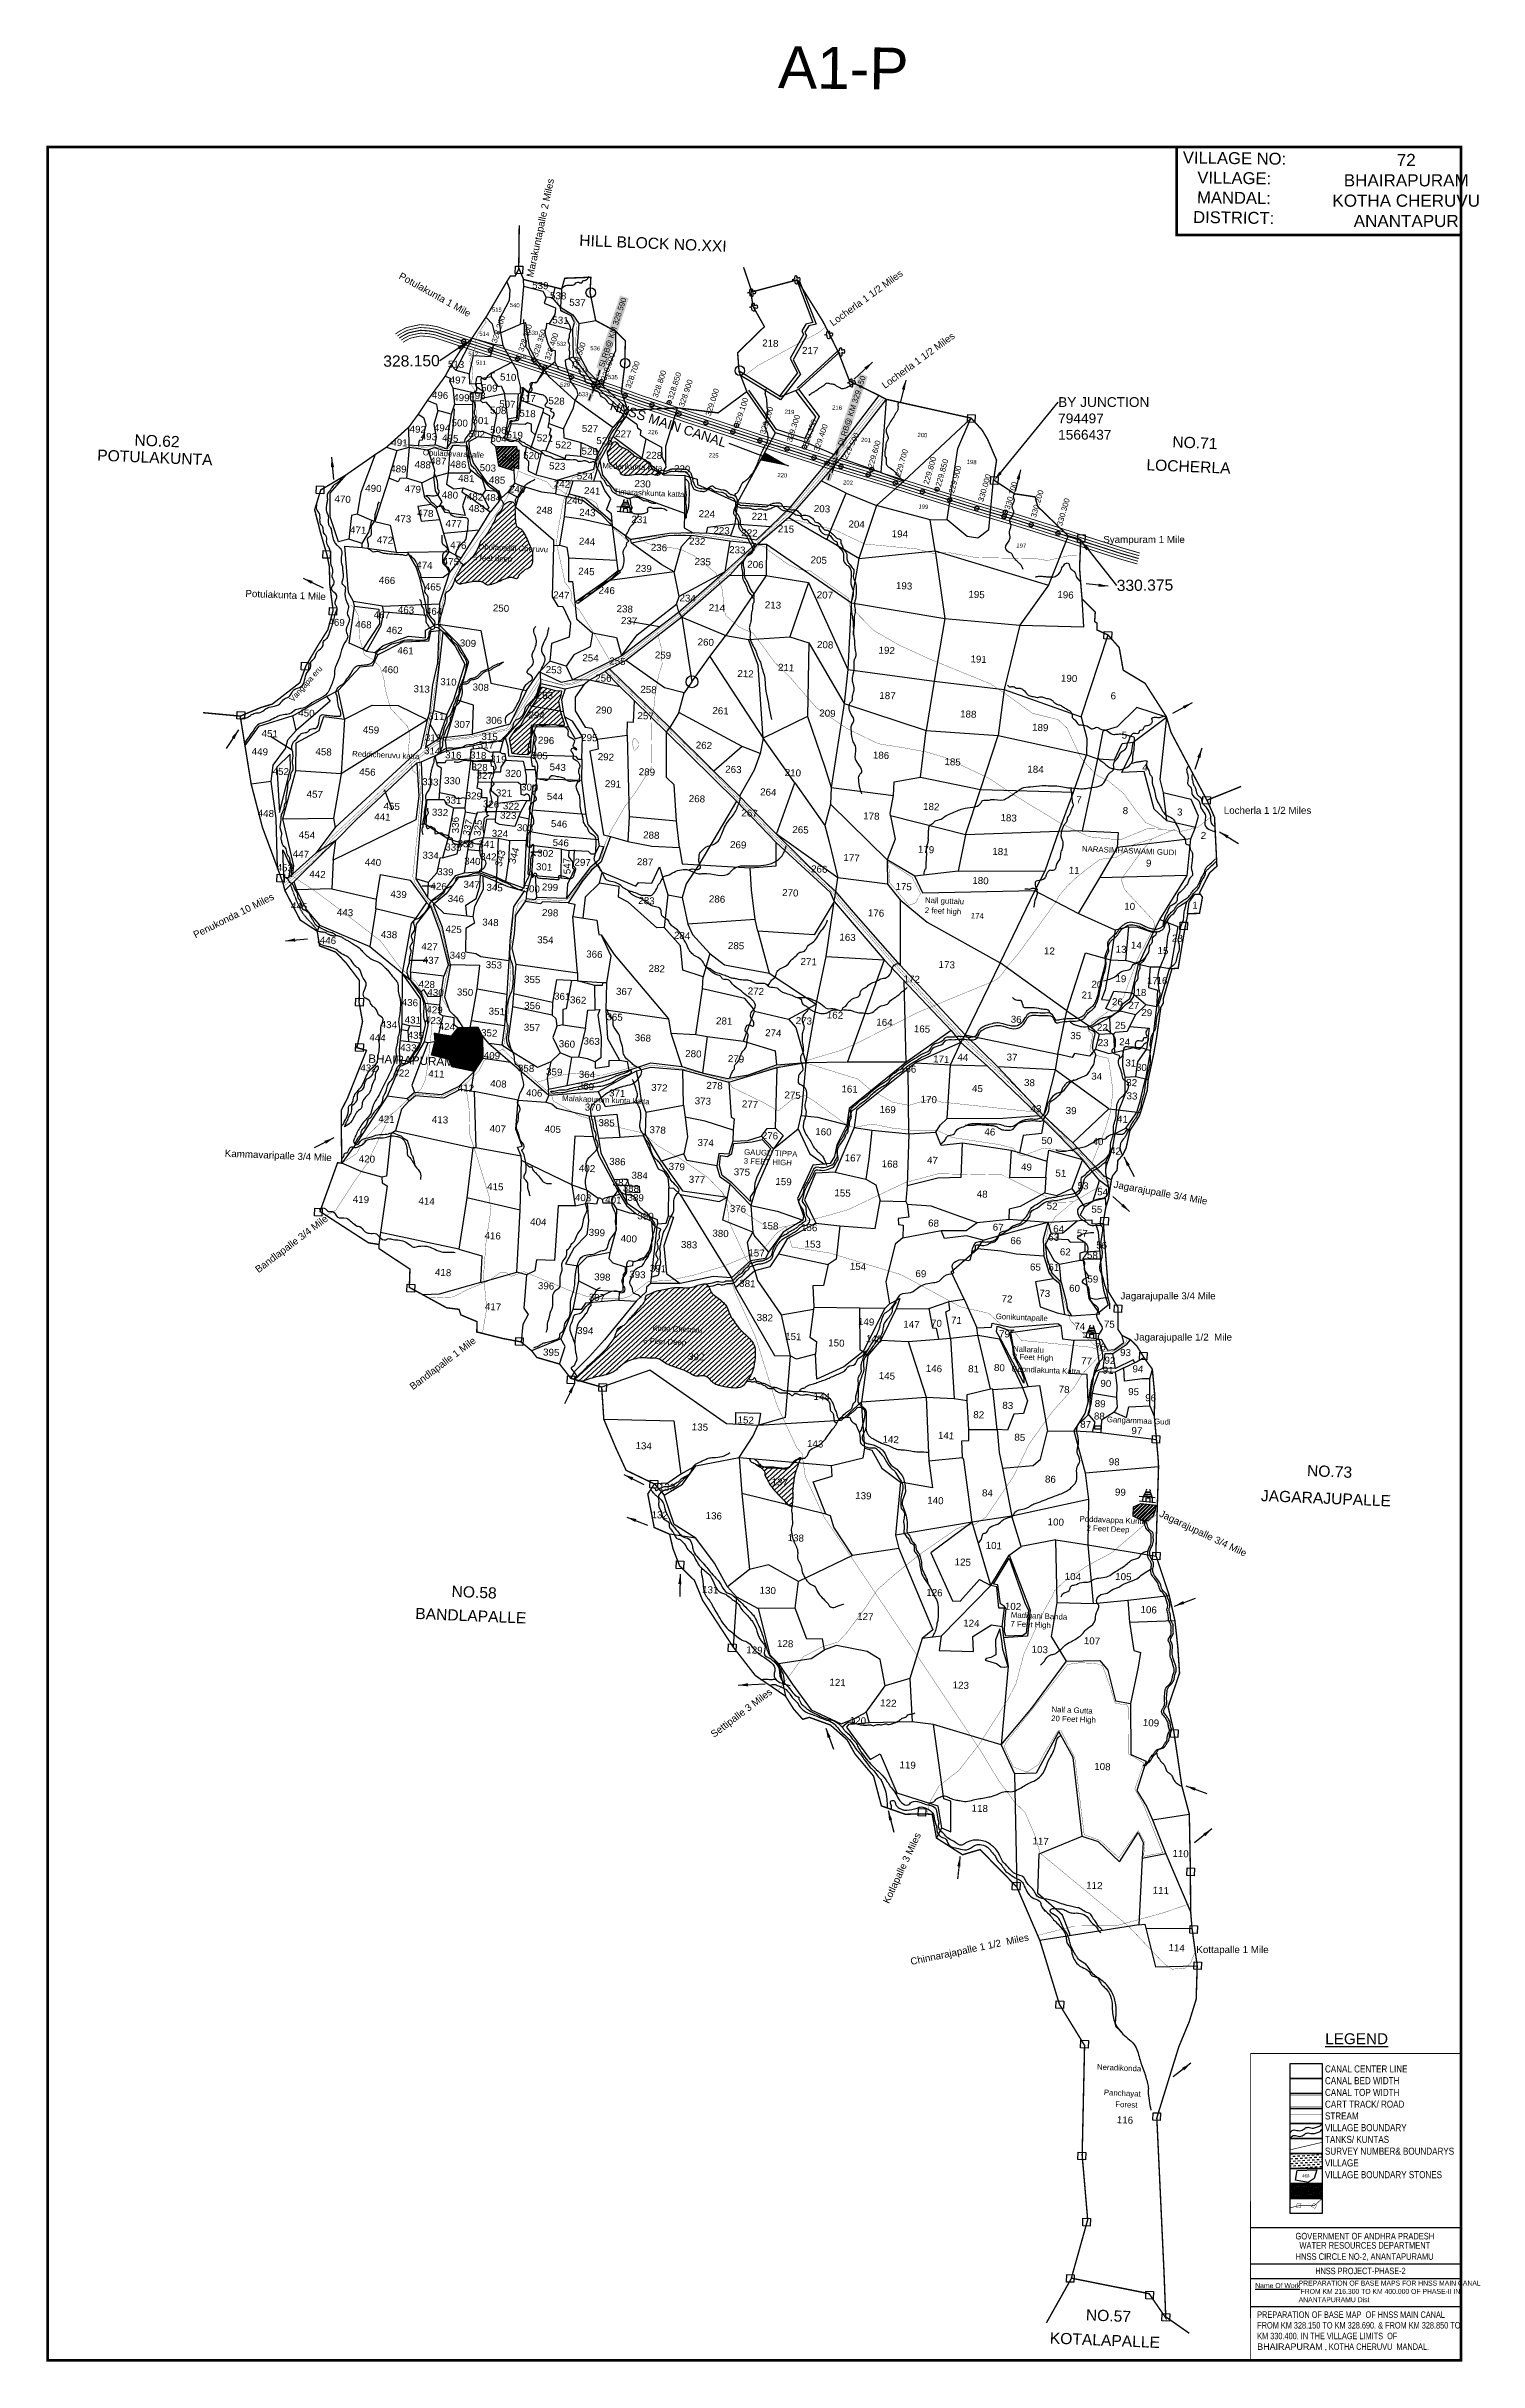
# Model space of a CAD drawing. Header units: feet. Extents: x 791111 to 796227, y 1559709 to 1567976.
import ezdxf
from ezdxf import colors
from ezdxf.entities.mleader import LeaderData, LeaderLine
from ezdxf.enums import TextEntityAlignment as Align
from ezdxf.math import Vec2, Vec3

# ---------------------------------------------------------------- set-up
doc = ezdxf.new("R2010")
doc.units = ezdxf.units.FT
doc.header["$LTSCALE"] = 15
doc.header["$MEASUREMENT"] = 0
doc.header["$PDMODE"] = 32
doc.header["$PDSIZE"] = 15
doc.linetypes.add('ACAD_ISO02W100', pattern=[15, 12, -3])
doc.linetypes.add('HIDDEN2', pattern=[0.1875, 0.125, -0.0625])
for name, color, linetype in [('CANAL1', 7, 'Continuous'), ('CRDS STONES', 7, 'Continuous'), ('CSMark', 72, 'Continuous'), ('FRAME 025', 7, 'Continuous'), ('HILL', 17, 'Continuous'), ('PLOT', 7, 'Continuous'), ('PLOT NO', 7, 'Continuous'), ('ROADS', 6, 'Continuous'), ('STRUCTURE', 5, 'Continuous'), ('TABLE', 7, 'Continuous'), ('tank', 4, 'Continuous'), ('TANKS-STREAM', 4, 'Continuous'), ('TEXT', 1, 'Continuous'), ('text2', 7, 'Continuous'), ('TITLEBLOCK', 7, 'Continuous'), ('VILLAGE', 30, 'Continuous'), ('VILLAGE STONES', 240, 'Continuous')]:
    doc.layers.add(name, color=color, linetype=linetype)
doc.layers.add('VILLAGE BOUNDRY', color=5, linetype='HIDDEN2', lineweight=100)
doc.styles.add('A', font='arial.ttf')
doc.styles.add('ARIALN', font='ARIALN.TTF')
doc.styles.get("Standard").update_dxf_attribs({"font": 'arial.ttf'})
doc.linetypes.add('DOTS', pattern='A,1e-06,-3,["●",Standard,S=3,R=0,X=-1.25,Y=-1.25],-3', length=6.000001)
doc.dimstyles.get("Standard").update_dxf_attribs({"dimtxt": 0.18, "dimasz": 35, "dimexe": 0.18, "dimexo": 0.0625, "dimgap": 0.09, "dimtad": 0, "dimtih": 1, "dimtoh": 1, "dimdec": 4, "dimzin": 0, "dimdsep": 46, "dimtxsty": 'Standard', "dimcen": 0.09, "dimadec": 0, "dimazin": 0, "dimtfac": 1, "dimtdec": 4, "dimtofl": 0, "dimtmove": 0, "dimatfit": 3, "dimfxl": 1, "dimtolj": 1, "dimtzin": 0, "dimarcsym": 0})
pattern_1 = [(42.62810166, (-62216.426, 37705.838), (-8.44596233, 9.17587836), [])]

msp = doc.modelspace()

# ---------------------------------------------------------------- texts
at = {"layer": 'CSMark', "color": 1}
for s, rotation, p in [('328.200', 72.06901, (792709.9, 1566917.5)), ('328.300', 71.79544, (792805.3, 1566886.6)), ('328.350', 71.79544, (792856.4, 1566868.5)), ('328.400', 71.79544, (792899.6, 1566855.6)), ('328.500', 70.78156, (792995.7, 1566823)), ('328.600', 71.02326, (793100.8, 1566784.4)), ('328.700', 70.18839, (793188, 1566755.9)), ('328.800', 71.69959, (793284.9, 1566722.4)), ('328.850', 71.69959, (793339.1, 1566715.7)), ('328.900', 71.23197, (793378.6, 1566689.7)), ('329.000', 71.93888, (793473.9, 1566657.4)), ('329.100', 71.85462, (793577.9, 1566624.6)), ('329.200', 72.42507, (793668.3, 1566591.8)), ('329.300', 72.42507, (793763.8, 1566563.7)), ('329.350', 70.95235, (793821, 1566547.3)), ('329.400', 70.95235, (793860.6, 1566530.7)), ('229.500', 62.85354, (793961.2, 1566504.4)), ('229.600', 73.97885, (794054.1, 1566471.1)), ('229.700', 73.97885, (794151.6, 1566440)), ('229.800', 73.97885, (794252.7, 1566412.6)), ('229.850', 73.97885, (794295.9, 1566404.8)), ('229.900', 73.97885, (794342.7, 1566380.7)), ('330.000', 73.97885, (794447.8, 1566350.8)), ('330.100', 73.97885, (794541.9, 1566323)), ('330.200', 73.97885, (794635.7, 1566294.2)), ('330.300', 73.97885, (794729.3, 1566264.8))]:
    msp.add_text(s, height=20, rotation=rotation, dxfattribs=at).set_placement(p, align=Align.MIDDLE_LEFT)
at = {"layer": 'PLOT NO', "linetype": 'Continuous', "lineweight": -2}
for s, rotation, p in [('Marakuntapalle 2 Miles', 77.93603, (792849.8, 1567149.5)), ('Potulakunta 1 Mile', 330.88802, (792367.6, 1567148.2)), ('Locherla 1 1/2 Miles', 36.11706, (793920.5, 1566975.3)), ('Locherla 1 1/2 Miles', 36.11706, (794106.2, 1566752.2)), ('Syampuram 1 Mile ', 359.96062, (794886, 1566202.6)), ('Potulakunta 1 Mile', 357.6281, (791821.8, 1566010.3)), ('Locherla 1 1/2 Miles', 359.96062, (795316.3, 1565235.5)), ('Penukonda 10 Miles', 26.43897, (791643.8, 1564790.6)), ('Kammavaripalle 3/4 Mile ', 357.6281, (791748.1, 1564011.2)), ('Jagarajupalle 3/4 Mile', 349.6146, (794921.2, 1563900.9)), ('Bandlapalle 3/4 Mile ', 37.14251, (791869, 1563595.2)), ('Jagarajupalle 3/4 Mile', 359.96062, (794947.5, 1563502.2)), ('Jagarajupalle 1/2  Mile', 359.96062, (794996.4, 1563355)), ('Bandlapalle 1 Mile ', 37.14251, (792420.6, 1563177.4)), ('Jagarajupalle 3/4 Mile', 334.61516, (795083.8, 1562728.2)), ('Settipalle 3 Miles ', 37.14251, (793495.8, 1561936.2)), ('Kotlapalle 3 Miles ', 65.12322, (794120.6, 1561342.4)), ('Chinnarajapalle 1 1/2  Miles ', 11.77536, (794200, 1561125.3)), ('Kottapalle 1 Mile', 359.96062, (795218.4, 1561168.1))]:
    msp.add_text(s, height=25, rotation=rotation, dxfattribs=at).set_placement(p)
at = {"layer": 'PLOT NO', "lineweight": -2}
for s, height, rotation, p in [('539', 25, 357.6281, (792875.5, 1567121.8)), ('538', 25, 357.6281, (792939.4, 1567085.3)), ('515', 15, 357.6281, (792720.3, 1567035.4)), ('540', 15, 357.6281, (792784.2, 1567051.7)), ('531', 25, 357.6281, (792947.6, 1566997.9)), ('537', 25, 357.6281, (793008.1, 1567060.9)), ('514', 15, 357.6281, (792675.3, 1566949)), ('530', 15, 357.6281, (792850.6, 1566952.7)), ('218', 25, 357.6281, (793696.9, 1566915.6)), ('513', 25, 357.6281, (792574.6, 1566840.4)), ('512', 15, 357.6281, (792635.9, 1566877.8)), ('511', 15, 357.6281, (792663.4, 1566846.5)), ('516', 15, 357.6281, (792806.5, 1566868.2)), ('532', 15, 357.6281, (792951.3, 1566913.5)), ('536', 15, 357.6281, (793071.4, 1566897.7)), ('217', 25, 357.6281, (793839.1, 1566889.3)), ('497', 25, 357.6281, (792580.9, 1566784.2)), ('509', 25, 357.6281, (792693.5, 1566755.7)), ('510', 25, 357.6281, (792760.8, 1566794.4)), ('529', 15, 357.6281, (792963.9, 1566767)), ('534', 15, 357.6281, (793027.3, 1566819.5)), ('535', 15, 357.6281, (793134.9, 1566794.6)), ('496', 25, 357.6281, (792517.5, 1566730.1)), ('499', 25, 357.6281, (792593.6, 1566721.4)), ('498', 25, 357.6281, (792650.8, 1566728.9)), ('508', 25, 357.6281, (792725.2, 1566675.9)), ('507', 25, 357.6281, (792757.8, 1566698.3)), ('518', 25, 357.6281, (792829.9, 1566664.7)), ('517', 25, 357.6281, (792830, 1566719.3)), ('528', 25, 357.6281, (792933.4, 1566709.6)), ('533', 15, 357.6281, (793029.8, 1566733.7)), ('219', 15, 357.6281, (793765.4, 1566670.7)), ('216', 15, 357.6281, (793935.2, 1566685.8)), ('492', 25, 357.6281, (792437.9, 1566608.4)), ('493', 25, 357.6281, (792477.3, 1566582.7)), ('494', 25, 357.6281, (792524.5, 1566613.5)), ('500', 25, 357.6281, (792587.7, 1566631)), ('502', 25, 357.6281, (792648.4, 1566591.4)), ('501', 25, 357.6281, (792662.4, 1566640)), ('506', 25, 357.6281, (792725.5, 1566605.7)), ('519', 25, 357.6281, (792784.1, 1566588)), ('527', 25, 357.6281, (793052.9, 1566610.7)), ('227', 25, 357.6281, (793171.7, 1566592.1)), ('226', 15, 357.6281, (793278, 1566598.2)), ('200', 15, 357.6281, (794240.1, 1566587.7)), ('491', 25, 357.6281, (792372.5, 1566560.8)), ('495', 25, 357.6281, (792553.8, 1566576.7)), ('504', 25, 357.6281, (792726.5, 1566575.1)), ('505', 25, 357.6281, (792766.3, 1566506.8)), ('520', 25, 357.6281, (792843.3, 1566514.5)), ('521', 25, 357.6281, (792891.9, 1566577)), ('522', 25, 357.6281, (792958.6, 1566552.4)), ('526', 25, 357.6281, (793051.8, 1566529.9)), ('525', 25, 357.6281, (793104.7, 1566567.1)), ('228', 25, 357.6281, (793281.6, 1566515.5)), ('225', 15, 357.6281, (793494.8, 1566515.2)), ('201', 15, 357.6281, (794038.6, 1566570.2)), ('489', 25, 357.6281, (792368.6, 1566467.1)), ('488', 25, 357.6281, (792455.6, 1566482)), ('487', 25, 357.6281, (792510.9, 1566495)), ('486', 25, 357.6281, (792582.5, 1566483.3)), ('481', 25, 357.6281, (792611.1, 1566433)), ('503', 25, 357.6281, (792688.2, 1566470.7)), ('485', 25, 357.6281, (792721.3, 1566427.3)), ('523', 25, 357.6281, (792935.8, 1566476.9)), ('524', 25, 357.6281, (793035, 1566441.1)), ('229', 25, 357.6281, (793382, 1566467.2)), ('220', 15, 357.6281, (793739.8, 1566444.6)), ('198', 15, 357.6281, (794416.1, 1566491.7)), ('470', 25, 357.6281, (792169.5, 1566359.2)), ('490', 25, 357.6281, (792279.4, 1566397.6)), ('479', 25, 357.6281, (792420.3, 1566394.7)), ('480', 25, 357.6281, (792552.8, 1566373.9)), ('482', 25, 357.6281, (792642.3, 1566367.3)), ('484', 25, 357.6281, (792706.7, 1566364.6)), ('249', 25, 357.6281, (792792.6, 1566394.4)), ('242', 25, 357.6281, (792952.8, 1566412.7)), ('240', 25, 357.6281, (792998.9, 1566354.7)), ('241', 25, 357.6281, (793060.7, 1566388.7)), ('230', 25, 357.6281, (793240.8, 1566413.9)), ('202', 15, 357.6281, (793974.3, 1566418.1)), ('473', 25, 357.6281, (792385.3, 1566289.1)), ('478', 25, 357.6281, (792464.8, 1566308.7)), ('477', 25, 357.6281, (792566.1, 1566271.8)), ('483', 25, 357.6281, (792648.2, 1566325.5)), ('248', 25, 357.6281, (792889.7, 1566319.3)), ('243', 25, 357.6281, (793043.4, 1566311.1)), ('231', 25, 357.6281, (793230.1, 1566286.3)), ('224', 25, 357.6281, (793470.2, 1566306.2)), ('221', 25, 357.6281, (793659.4, 1566297.3)), ('215', 25, 357.6281, (793752.9, 1566252.4)), ('203', 25, 357.6281, (793881.5, 1566324.8)), ('204', 25, 357.6281, (794005.1, 1566269.4)), ('199', 15, 357.6281, (794243.8, 1566332.2)), ('471', 25, 357.6281, (792225, 1566248.8)), ('472', 25, 357.6281, (792320.9, 1566213.1)), ('476', 25, 357.6281, (792582.6, 1566194.6)), ('244', 25, 357.6281, (793042.4, 1566207.8)), ('236', 25, 357.6281, (793299.2, 1566186.2)), ('232', 25, 357.6281, (793435.9, 1566208.5)), ('223', 25, 357.6281, (793522.7, 1566247)), ('233', 25, 357.6281, (793578.9, 1566177.8)), ('222', 25, 357.6281, (793622.5, 1566238.6)), ('194', 25, 357.6281, (794159.6, 1566234.8)), ('197', 15, 357.6281, (794593, 1566192.9)), ('474', 25, 357.6281, (792461.5, 1566123.2)), ('475', 25, 357.6281, (792556.1, 1566135.7)), ('245', 25, 357.6281, (793040.2, 1566100.9)), ('239', 25, 357.6281, (793244.4, 1566111.8)), ('235', 25, 357.6281, (793455.5, 1566135.6)), ('206', 25, 357.6281, (793643.7, 1566125.9)), ('205', 25, 357.6281, (793870, 1566141.5)), ('466', 25, 357.6281, (792328.1, 1566069.2)), ('465', 25, 357.6281, (792492.2, 1566046)), ('247', 25, 357.6281, (792950.5, 1566016.4)), ('246', 25, 357.6281, (793112.8, 1566033.3)), ('234', 25, 357.6281, (793401.6, 1566005.5)), ('207', 25, 357.6281, (793891.8, 1566016.7)), ('193', 25, 357.6281, (794174.7, 1566049.6)), ('195', 25, 357.6281, (794433.5, 1566018.7)), ('196', 25, 357.6281, (794751.2, 1566017.5)), ('467', 25, 357.6281, (792309.8, 1565945.4)), ('463', 25, 357.6281, (792395.9, 1565963.7)), ('464', 25, 357.6281, (792496.2, 1565958.4)), ('250', 25, 357.6281, (792735.2, 1565969.7)), ('238', 25, 357.6281, (793177, 1565967.2)), ('237', 25, 357.6281, (793192.6, 1565924.6)), ('214', 25, 357.6281, (793506.2, 1565971)), ('213', 25, 357.6281, (793706.4, 1565981)), ('469', 25, 357.6281, (792148, 1565919.3)), ('468', 25, 357.6281, (792243.9, 1565911)), ('462', 25, 357.6281, (792354.6, 1565891.1)), ('309', 25, 357.6281, (792617.1, 1565844.7)), ('260', 25, 357.6281, (793466.4, 1565848.5)), ('208', 25, 357.6281, (793892.8, 1565839.2)), ('461', 25, 357.6281, (792394.2, 1565818)), ('254', 25, 357.6281, (793054.8, 1565792)), ('255', 25, 357.6281, (793150.9, 1565780.4)), ('259', 25, 357.6281, (793313.6, 1565801.8)), ('211', 25, 357.6281, (793753.5, 1565757.8)), ('192', 25, 357.6281, (794112.5, 1565819.2)), ('191', 25, 357.6281, (794440.8, 1565787.6)), ('460', 25, 357.6281, (792340, 1565750.3)), ('313', 25, 357.6281, (792451.7, 1565681.3)), ('310', 25, 357.6281, (792547.4, 1565706.6)), ('308', 25, 357.6281, (792662.8, 1565687.5)), ('253', 25, 357.6281, (792923.9, 1565749.7)), ('256', 25, 357.6281, (793100.8, 1565720.3)), ('258', 25, 357.6281, (793261.9, 1565679.2)), ('212', 25, 357.6281, (793608.5, 1565735.9)), ('190', 25, 357.6281, (794764, 1565719.2)), ('450', 25, 357.6281, (792040.3, 1565595.1)), ('293', 25, 357.6281, (792892, 1565658.6)), ('290', 25, 357.6281, (793102.6, 1565606)), ('261', 25, 357.6281, (793519.2, 1565603.5)), ('209', 25, 357.6281, (793900.9, 1565594.6)), ('187', 25, 357.6281, (794115.4, 1565657.4)), ('188', 25, 357.6281, (794403.9, 1565591.6)), ('6', 25, 357.6281, (794921.9, 1565656.9)), ('451', 25, 357.6281, (791909.2, 1565522)), ('459', 25, 357.6281, (792270.9, 1565535.2)), ('312', 25, 357.6281, (792492.4, 1565506.9)), ('311', 25, 357.6281, (792504.2, 1565583.4)), ('307', 25, 357.6281, (792596.5, 1565554.7)), ('315', 25, 357.6281, (792694.4, 1565511.2)), ('306', 25, 357.6281, (792710, 1565569.3)), ('294', 25, 357.6281, (792861.9, 1565588.3)), ('295', 25, 357.6281, (793050.5, 1565507.6)), ('257', 25, 357.6281, (793251.5, 1565585.4)), ('189', 25, 357.6281, (794660.9, 1565543.8)), ('5', 25, 357.6281, (794961.5, 1565516.7)), ('449', 25, 357.6281, (791873.9, 1565457.5)), ('458', 25, 357.6281, (792101.5, 1565457)), ('314', 25, 357.6281, (792489.4, 1565460.1)), ('316', 25, 357.6281, (792564.7, 1565445.1)), ('318', 25, 357.6281, (792653.7, 1565444.6)), ('317', 25, 357.6281, (792681.3, 1565481.4)), ('319', 25, 357.6281, (792725.8, 1565430.8)), ('305', 25, 357.6281, (792873.1, 1565443.1)), ('296', 25, 357.6281, (792896, 1565497.7)), ('292', 25, 357.6281, (793109.7, 1565438.8)), ('262', 25, 357.6281, (793459.8, 1565480.3)), ('186', 25, 357.6281, (794092.3, 1565444.7)), ('452', 25, 357.6281, (791948.6, 1565387)), ('456', 25, 357.6281, (792258.1, 1565385)), ('333', 25, 357.6281, (792482.6, 1565349.4)), ('330', 25, 357.6281, (792560.9, 1565353.8)), ('328', 25, 357.6281, (792658.4, 1565401.8)), ('327', 25, 357.6281, (792676.8, 1565372.8)), ('320', 25, 357.6281, (792779.1, 1565379.8)), ('543', 25, 357.6281, (792937.7, 1565402)), ('291', 25, 357.6281, (793135, 1565342.4)), ('289', 25, 357.6281, (793256.2, 1565385)), ('263', 25, 357.6281, (793565, 1565394)), ('210', 25, 357.6281, (793777.6, 1565382.2)), ('185', 25, 357.6281, (794347.8, 1565421)), ('184', 25, 357.6281, (794644, 1565394.4)), ('4', 25, 357.6281, (795035.2, 1565401.2)), ('457', 25, 357.6281, (792070, 1565305.4)), ('455', 25, 357.6281, (792344.9, 1565262.4)), ('331', 25, 357.6281, (792564.6, 1565284.3)), ('329', 25, 357.6281, (792637.9, 1565299.6)), ('326', 25, 357.6281, (792699.7, 1565270)), ('321', 25, 357.6281, (792745.8, 1565309.7)), ('322', 25, 357.6281, (792771, 1565263.1)), ('304', 25, 357.6281, (792835.9, 1565330.6)), ('544', 25, 357.6281, (792927.9, 1565296.9)), ('268', 25, 357.6281, (793434.9, 1565289.4)), ('264', 25, 357.6281, (793689.7, 1565313)), ('182', 25, 357.6281, (794271.7, 1565261.3)), ('7', 25, 357.6281, (794799, 1565285.8)), ('448', 25, 357.6281, (791895.4, 1565237.1)), ('441', 25, 357.6281, (792311.7, 1565224.6)), ('332', 25, 357.6281, (792517.2, 1565240.7)), ('336', 25, 90.76328, (792572.2, 1565195.1)), ('337', 25, 77.22847, (792615.9, 1565186.8)), ('325', 25, 84.02288, (792652.7, 1565185.9)), ('323', 25, 357.6281, (792760.9, 1565229.9)), ('303', 25, 357.6281, (792821.1, 1565185.6)), ('546', 25, 357.6281, (792942.5, 1565199.6)), ('267', 25, 357.6281, (793622.8, 1565238.2)), ('265', 25, 357.6281, (793804.8, 1565178.7)), ('178', 25, 357.6281, (794057.9, 1565227.6)), ('183', 25, 357.6281, (794548.1, 1565221.1)), ('8', 25, 357.6281, (794965, 1565247)), ('3', 25, 357.6281, (795159.1, 1565242)), ('454', 25, 357.6281, (792042, 1565159.9)), ('335', 25, 357.6281, (792565.2, 1565116.2)), ('338', 25, 357.6281, (792609.1, 1565128.5)), ('341', 25, 357.6281, (792684, 1565127.2)), ('324', 25, 357.6281, (792731.1, 1565165)), ('344', 25, 74.5796, (792781.1, 1565086.3)), ('302', 25, 357.6281, (792893.4, 1565094.5)), ('546', 25, 357.6281, (792948.6, 1565132.3)), ('288', 25, 357.6281, (793271.9, 1565159.4)), ('269', 25, 357.6281, (793582.3, 1565125)), ('179', 25, 357.6281, (794253.1, 1565108.2)), ('181', 25, 357.6281, (794518.9, 1565100.8)), ('2', 25, 357.6281, (795243.6, 1565158.4)), ('453', 25, 357.6281, (791962.8, 1565043.1)), ('447', 25, 357.6281, (792020.6, 1565091.8)), ('442', 25, 357.6281, (792079.8, 1565019.7)), ('440', 25, 357.6281, (792277.9, 1565062.5)), ('334', 25, 357.6281, (792483.7, 1565087.1)), ('339', 25, 357.6281, (792536.6, 1565028.5)), ('340', 25, 357.6281, (792632.7, 1565066.4)), ('342', 25, 357.6281, (792689.8, 1565082.5)), ('343', 25, 74.5796, (792732.2, 1565077)), ('301', 25, 357.6281, (792889.2, 1565045.9)), ('547', 25, 91.33666, (792970.4, 1565049.1)), ('297', 25, 357.6281, (793026.7, 1565062.2)), ('287', 25, 357.6281, (793249.5, 1565063.9)), ('266', 25, 357.6281, (793871.7, 1565038.2)), ('177', 25, 357.6281, (793986.9, 1565078.5)), ('11', 25, 357.6281, (794782.3, 1565033.9)), ('9', 25, 357.6281, (795048.1, 1565059.5)), ('439', 25, 357.6281, (792369.3, 1564948.1)), ('426', 25, 357.6281, (792512.2, 1564976.8)), ('346', 25, 357.6281, (792573.9, 1564932.3)), ('347', 25, 357.6281, (792630.3, 1564983.1)), ('345', 25, 357.6281, (792712.3, 1564972.1)), ('300', 25, 357.6281, (792844.8, 1564967.6)), ('299', 25, 357.6281, (792910.1, 1564973.5)), ('286', 25, 357.6281, (793506.7, 1564931.3)), ('270', 25, 357.6281, (793768.3, 1564953.6)), ('175', 25, 357.6281, (794173.2, 1564975.6)), ('180', 25, 357.6281, (794447.5, 1564997.2)), ('445', 25, 357.6281, (792014, 1564905.9)), ('443', 25, 357.6281, (792178, 1564883.4)), ('348', 25, 357.6281, (792697.4, 1564848)), ('298', 25, 357.6281, (792910.7, 1564882.4)), ('283', 25, 357.6281, (793254.7, 1564925.5)), ('176', 25, 357.6281, (794074.6, 1564881.5)), ('10', 25, 357.6281, (794980.4, 1564905.5)), ('1', 25, 357.6281, (795213.7, 1564909)), ('446', 25, 357.6281, (792117.2, 1564783.7)), ('438', 25, 357.6281, (792335.2, 1564804.5)), ('425', 25, 357.6281, (792566, 1564823.5)), ('354', 25, 357.6281, (792893.5, 1564785.1)), ('284', 25, 357.6281, (793381.9, 1564801)), ('285', 25, 357.6281, (793574.7, 1564764.8)), ('163', 25, 357.6281, (793972.8, 1564794.6)), ('14', 25, 357.6281, (795004.1, 1564766.5)), ('28', 25, 357.6281, (795150.7, 1564791.2)), ('427', 25, 357.6281, (792479.9, 1564761.3)), ('437', 25, 357.6281, (792484.7, 1564712.5)), ('349', 25, 357.6281, (792580.8, 1564729.8)), ('353', 25, 357.6281, (792709.6, 1564696.3)), ('366', 25, 357.6281, (793068.5, 1564734.3)), ('282', 25, 357.6281, (793291.3, 1564683)), ('271', 25, 357.6281, (793834, 1564707.6)), ('173', 25, 357.6281, (794327.2, 1564697)), ('12', 25, 357.6281, (794693.6, 1564746.1)), ('13', 25, 357.6281, (794949.8, 1564752.1)), ('15', 25, 357.6281, (795099.3, 1564747.2)), ('428', 25, 357.6281, (792470, 1564626.9)), ('350', 25, 357.6281, (792606.8, 1564598.6)), ('355', 25, 357.6281, (792846.4, 1564644)), ('367', 25, 357.6281, (793174.8, 1564601)), ('272', 25, 357.6281, (793645.3, 1564602.2)), ('172', 25, 357.6281, (794201.7, 1564645.6)), ('20', 25, 357.6281, (794863.1, 1564626.6)), ('19', 25, 357.6281, (794948.9, 1564647.1)), ('18', 25, 357.6281, (795020.4, 1564597.9)), ('17', 25, 357.6281, (795061.4, 1564639.9)), ('16', 25, 357.6281, (795095.7, 1564640.4)), ('436', 25, 357.6281, (792409.7, 1564561.8)), ('429', 25, 357.6281, (792497.7, 1564535.7)), ('430', 25, 357.6281, (792501.3, 1564597.4)), ('351', 25, 357.6281, (792720.1, 1564530)), ('356', 25, 357.6281, (792846.9, 1564550.7)), ('361', 25, 357.6281, (792953.7, 1564583.7)), ('362', 25, 357.6281, (793010.6, 1564570.5)), ('162', 25, 357.6281, (793927.8, 1564516.9)), ('21', 25, 357.6281, (794827.9, 1564588.2)), ('26', 25, 357.6281, (794936.5, 1564564.3)), ('27', 25, 357.6281, (794995, 1564551.8)), ('29', 25, 357.6281, (795041.4, 1564525.9)), ('444', 25, 357.6281, (792294.2, 1564436.2)), ('434', 25, 357.6281, (792334.5, 1564482.8)), ('431', 25, 357.6281, (792420.2, 1564499.6)), ('435', 25, 357.6281, (792430.6, 1564444.8)), ('423', 25, 357.6281, (792492.9, 1564497.7)), ('424', 25, 357.6281, (792541.9, 1564476.1)), ('352', 25, 357.6281, (792693.1, 1564453.1)), ('357', 25, 357.6281, (792845.8, 1564472.7)), ('365', 25, 357.6281, (793140.7, 1564509.9)), ('368', 25, 357.6281, (793241.7, 1564435.6)), ('281', 25, 357.6281, (793532.3, 1564495.8)), ('274', 25, 357.6281, (793707.5, 1564453.2)), ('273', 25, 357.6281, (793816.7, 1564496.4)), ('164', 25, 357.6281, (794104.7, 1564491)), ('165', 25, 357.6281, (794238.7, 1564467.5)), ('36', 25, 357.6281, (794575, 1564501.7)), ('35', 25, 357.6281, (794787.5, 1564443.2)), ('22', 25, 357.6281, (794882.7, 1564472.9)), ('25', 25, 357.6281, (794947, 1564480.3)), ('433', 25, 357.6281, (792404.1, 1564400.5)), ('410', 25, 357.6281, (792576.4, 1564414.6)), ('409', 25, 357.6281, (792702.7, 1564372.6)), ('360', 25, 357.6281, (792970.5, 1564413.9)), ('363', 25, 357.6281, (793058.8, 1564423.7)), ('280', 25, 357.6281, (793422.1, 1564378.9)), ('279', 25, 357.6281, (793574.4, 1564360.7)), ('171', 25, 357.6281, (794307.4, 1564359.5)), ('44', 25, 357.6281, (794384.6, 1564366.3)), ('37', 25, 357.6281, (794560.2, 1564366.6)), ('23', 25, 357.6281, (794885.5, 1564418.3)), ('24', 25, 357.6281, (794962.3, 1564421.4)), ('432', 25, 357.6281, (792262, 1564328.1)), ('422', 25, 357.6281, (792379.7, 1564310.1)), ('411', 25, 357.6281, (792504.6, 1564307.1)), ('408', 25, 357.6281, (792725.9, 1564271.6)), ('358', 25, 357.6281, (792824.7, 1564326.8)), ('359', 25, 357.6281, (792925.1, 1564313.9)), ('364', 25, 357.6281, (793042.1, 1564304.8)), ('166', 25, 357.6281, (794189.1, 1564324.9)), ('38', 25, 357.6281, (794622.4, 1564275.9)), ('34', 25, 357.6281, (794862.6, 1564298.3)), ('31', 25, 357.6281, (794984.2, 1564346)), ('32', 25, 357.6281, (794987.4, 1564276)), ('30', 25, 357.6281, (795022.1, 1564330.2)), ('412', 25, 357.6281, (792609.9, 1564256.9)), ('406', 25, 357.6281, (792853.7, 1564239.2)), ('369', 25, 357.6281, (793038.3, 1564262.4)), ('370', 25, 357.6281, (793063.4, 1564187.6)), ('371', 25, 357.6281, (793150.1, 1564238.2)), ('372', 25, 357.6281, (793300.6, 1564257.8)), ('373', 25, 357.6281, (793456, 1564210.1)), ('278', 25, 357.6281, (793497.7, 1564265.2)), ('277', 25, 357.6281, (793624.3, 1564198.8)), ('275', 25, 357.6281, (793776.4, 1564231)), ('161', 25, 357.6281, (793980.1, 1564252.8)), ('170', 25, 357.6281, (794262.8, 1564215.6)), ('45', 25, 357.6281, (794436.8, 1564254.8)), ('33', 25, 357.6281, (794988.5, 1564228.3)), ('421', 25, 357.6281, (792326.2, 1564145.4)), ('413', 25, 357.6281, (792517.3, 1564143.4)), ('407', 25, 357.6281, (792723.6, 1564111.2)), ('405', 25, 357.6281, (792920, 1564109.6)), ('385', 25, 357.6281, (793112.1, 1564132)), ('378', 25, 357.6281, (793294.5, 1564106.9)), ('169', 25, 357.6281, (794115.9, 1564179.7)), ('43', 25, 357.6281, (794645.7, 1564183.3)), ('39', 25, 357.6281, (794771.1, 1564176)), ('41', 25, 357.6281, (794954.4, 1564145.2)), ('374', 25, 357.6281, (793466.1, 1564061.2)), ('276', 25, 357.6281, (793695.6, 1564086.4)), ('160', 25, 357.6281, (793886.6, 1564100.4)), ('46', 25, 357.6281, (794481, 1564100)), ('50', 25, 357.6281, (794684.6, 1564068.9)), ('40', 25, 357.6281, (794866.9, 1564065.7)), ('42', 25, 357.6281, (794929.4, 1564031.8)), ('420', 25, 357.6281, (792256.2, 1564003.3)), ('402', 25, 357.6281, (793042.4, 1563969.6)), ('386', 25, 357.6281, (793150.8, 1563993.8)), ('384', 25, 357.6281, (793230.3, 1563944.5)), ('379', 25, 357.6281, (793362.9, 1563976.1)), ('375', 25, 357.6281, (793595.4, 1563956.7)), ('167', 25, 357.6281, (793991.9, 1564006.9)), ('168', 25, 357.6281, (794123.8, 1563985.5)), ('47', 25, 357.6281, (794276.1, 1563998.7)), ('49', 25, 357.6281, (794611.8, 1563974.7)), ('51', 25, 357.6281, (794734.5, 1563952.4)), ('419', 25, 357.6281, (792235, 1563858.9)), ('415', 25, 357.6281, (792714.7, 1563904.3)), ('403', 25, 357.6281, (793028.3, 1563865.1)), ('401', 25, 357.6281, (793136.5, 1563857.4)), ('387', 25, 357.6281, (793162.9, 1563918.6)), ('388', 25, 357.6281, (793199, 1563898.6)), ('389', 25, 357.6281, (793216.1, 1563865.4)), ('377', 25, 357.6281, (793434.8, 1563929.8)), ('159', 25, 357.6281, (793744.2, 1563922.2)), ('155', 25, 357.6281, (793955, 1563881.7)), ('48', 25, 357.6281, (794453.6, 1563877.9)), ('53', 25, 357.6281, (794813.8, 1563907.6)), ('54', 25, 357.6281, (794883.8, 1563885.4)), ('414', 25, 357.6281, (792469.5, 1563852.7)), ('404', 25, 357.6281, (792868.4, 1563778.5)), ('390', 25, 357.6281, (793251.4, 1563799.4)), ('376', 25, 357.6281, (793581.3, 1563825.1)), ('68', 25, 357.6281, (794279.8, 1563774.3)), ('52', 25, 357.6281, (794703.3, 1563835.2)), ('55', 25, 357.6281, (794863, 1563823.5)), ('416', 25, 357.6281, (792705.3, 1563729.1)), ('399', 25, 357.6281, (793077.4, 1563740.6)), ('400', 25, 357.6281, (793191.5, 1563718.5)), ('383', 25, 357.6281, (793406.9, 1563697.1)), ('380', 25, 357.6281, (793519.1, 1563737.5)), ('158', 25, 357.6281, (793696.6, 1563764.6)), ('156', 25, 357.6281, (793835.8, 1563758.4)), ('153', 25, 357.6281, (793848.2, 1563699.2)), ('67', 25, 357.6281, (794510.6, 1563759.5)), ('66', 25, 357.6281, (794573.5, 1563711.3)), ('63', 25, 357.6281, (794708.9, 1563724)), ('64', 25, 357.6281, (794726.4, 1563753.6)), ('57', 25, 357.6281, (794810.9, 1563738)), ('56', 25, 357.6281, (794880.1, 1563695.6)), ('391', 25, 357.6281, (793295.8, 1563612.2)), ('157', 25, 357.6281, (793647.7, 1563667.5)), ('154', 25, 357.6281, (794010, 1563619.3)), ('65', 25, 357.6281, (794643.7, 1563617.3)), ('61', 25, 357.6281, (794709.5, 1563616.6)), ('62', 25, 357.6281, (794750.4, 1563671.6)), ('58', 25, 357.6281, (794847.2, 1563659.5)), ('418', 25, 357.6281, (792528.4, 1563598)), ('396', 25, 357.6281, (792896, 1563550.1)), ('398', 25, 357.6281, (793097, 1563581.8)), ('393', 25, 357.6281, (793222.1, 1563590.7)), ('381', 25, 357.6281, (793615, 1563558.4)), ('69', 25, 357.6281, (794234.6, 1563593.9)), ('73', 25, 357.6281, (794676.9, 1563523.4)), ('60', 25, 357.6281, (794783.5, 1563541.6)), ('59', 25, 357.6281, (794848.7, 1563574.4)), ('417', 25, 357.6281, (792706.8, 1563475.7)), ('397', 25, 357.6281, (793077.7, 1563508.9)), ('72', 25, 357.6281, (794542.2, 1563503.6)), ('394', 25, 357.6281, (793035.9, 1563390.3)), ('382', 25, 357.6281, (793677.2, 1563436.6)), ('151', 25, 357.6281, (793779, 1563369.3)), ('149', 25, 357.6281, (794039.2, 1563422)), ('148', 25, 357.6281, (794067.1, 1563361)), ('147', 25, 357.6281, (794201, 1563412.5)), ('70', 25, 357.6281, (794290.2, 1563416.8)), ('71', 25, 357.6281, (794361.6, 1563427.1)), ('79', 25, 357.6281, (794533.3, 1563378.9)), ('74', 25, 357.6281, (794802, 1563405.6)), ('75', 25, 357.6281, (794907.7, 1563413.4)), ('395', 25, 357.6281, (792914.4, 1563313)), ('392', 25, 357.6281, (793432.1, 1563297.2)), ('150', 25, 357.6281, (793932.9, 1563346.3)), ('77', 25, 357.6281, (794826.3, 1563282)), ('76', 25, 357.6281, (794876, 1563332.6)), ('92', 25, 357.6281, (794909.6, 1563284.1)), ('93', 25, 357.6281, (794965.5, 1563312.2)), ('145', 25, 357.6281, (794113.3, 1563228.8)), ('146', 25, 357.6281, (794281.2, 1563255)), ('81', 25, 357.6281, (794422.6, 1563253.8)), ('80', 25, 357.6281, (794515.1, 1563258.1)), ('90', 25, 357.6281, (794895.1, 1563201.7)), ('91', 25, 357.6281, (794903.1, 1563249)), ('94', 25, 357.6281, (795009.8, 1563253.7)), ('144', 25, 357.6281, (793880.8, 1563154.7)), ('83', 25, 357.6281, (794545, 1563123.2)), ('78', 25, 357.6281, (794746.1, 1563180.7)), ('89', 25, 357.6281, (794874.8, 1563129.6)), ('95', 25, 357.6281, (794994.2, 1563172.3)), ('96', 25, 357.6281, (795055.2, 1563150.5)), ('135', 25, 357.6281, (793445.6, 1563046.2)), ('152', 25, 357.6281, (793609, 1563071.2)), ('82', 25, 357.6281, (794441.2, 1563090)), ('87', 25, 357.6281, (794823, 1563055.3)), ('88', 25, 357.6281, (794872, 1563085.2)), ('97', 25, 357.6281, (795006, 1563033)), ('134', 25, 357.6281, (793244.7, 1562979.1)), ('143', 25, 357.6281, (793857.2, 1562986.4)), ('142', 25, 357.6281, (794126.9, 1563001.9)), ('141', 25, 357.6281, (794324.7, 1563015.8)), ('85', 25, 357.6281, (794587.9, 1563009.4)), ('98', 25, 357.6281, (794925, 1562922)), ('133', 25, 357.6281, (793328, 1562831.7)), ('137', 25, 357.6281, (793730.5, 1562849.4)), ('139', 25, 357.6281, (794029.2, 1562801)), ('140', 25, 357.6281, (794286.5, 1562783.9)), ('84', 25, 357.6281, (794472.2, 1562810.6)), ('86', 25, 357.6281, (794697.3, 1562860)), ('99', 25, 357.6281, (794947.1, 1562813.6)), ('132', 25, 357.6281, (793301.8, 1562732.5)), ('136', 25, 357.6281, (793495.1, 1562729.4)), ('100', 25, 357.6281, (794716.5, 1562707.1)), ('138', 25, 357.6281, (793787.8, 1562650.5)), ('101', 25, 357.6281, (794495.1, 1562623.1)), ('125', 25, 357.6281, (794384.3, 1562564.1)), ('131', 25, 357.6281, (793482.4, 1562465.1)), ('130', 25, 357.6281, (793687.8, 1562463)), ('126', 25, 357.6281, (794283, 1562455.1)), ('104', 25, 357.6281, (794777.3, 1562512.4)), ('105', 25, 357.6281, (794957.7, 1562512)), ('127', 25, 357.6281, (794036.2, 1562369.6)), ('102', 25, 357.6281, (794563.7, 1562405.9)), ('106', 25, 357.6281, (795048.2, 1562393.9)), ('124', 25, 357.6281, (794414.9, 1562345.7)), ('129', 25, 357.6281, (793640.3, 1562250)), ('128', 25, 357.6281, (793750, 1562273.1)), ('103', 25, 357.6281, (794659.4, 1562252.1)), ('107', 25, 357.6281, (794845.8, 1562282.7)), ('121', 25, 357.6281, (793937.1, 1562134.5)), ('123', 25, 357.6281, (794377.2, 1562124.6)), ('122', 25, 357.6281, (794118.4, 1562060.8)), ('120', 25, 357.6281, (794009.8, 1561998.1)), ('109', 25, 357.6281, (795056.4, 1561990.3)), ('119', 25, 357.6281, (794187.4, 1561839.5)), ('108', 25, 357.6281, (794882.9, 1561833.9)), ('118', 25, 357.6281, (794445, 1561684.8)), ('117', 25, 357.6281, (794662.3, 1561567.7)), ('110', 25, 357.6281, (795162.1, 1561523.3)), ('112', 25, 357.6281, (794854.2, 1561409.7)), ('111', 25, 357.6281, (795091.8, 1561391.8)), ('114', 25, 357.6281, (795148, 1561186.9)), ('116', 25, 357.6281, (794963.6, 1560572.3))]:
    msp.add_text(s, height=height, rotation=rotation, dxfattribs=at).set_placement(p, align=Align.MIDDLE_CENTER)
at = {"layer": 'PLOT NO'}
msp.add_text('468', height=11.2, rotation=358.68771, dxfattribs=at).set_placement((795609.2, 1560372.8), align=Align.MIDDLE_CENTER)
at = {"layer": 'STRUCTURE', "color": 5, "char_height": 20, "attachment_point": 1, "rotation": 71.70013, "bg_fill": 1, "box_fill_scale": 1.3, "bg_fill_color": 7, "bg_fill_true_color": 16777215, "bg_fill_transparency": 4390977}
for s, insert, width in [('\\pi0.72756;SLRB@ KM 328.590', (793083.1, 1566833.3), 258.645), ('\\pi1.1778;DLRB@ KM 329.450', (793936.9, 1566552.9), 260.186)]:
    msp.add_mtext(s, dxfattribs=dict(at, insert=insert, width=width))
at = {"layer": 'TABLE', "extrusion": (0.000201441, 0.004807, 0.999988), "style": 'A'}
msp.add_text('%%ULEGEND', height=39.05, rotation=359.99994, dxfattribs=at).set_placement((795790.8, 1560843.4, 7663.1), align=Align.MIDDLE)
at = {"layer": 'TEXT', "color": 7, "lineweight": -2}
for s, height, rotation, p in [('HILL BLOCK NO.XXI', 39.908, 357.6281, (793013.9, 1567263.6)), ('Medarikunta kata', 19.954, 357.6281, (793096.8, 1566468.9)), ('Timarashkunta katta', 19.954, 357.6281, (793137.4, 1566376.4)), ('Obulareddi Cheruvu', 19.954, 357.6281, (792653.4, 1566179.6)), ('5 feet deep', 19.954, 357.6281, (792635.5, 1566141)), ('Vangapa eru', 19.954, 48.16858, (791992.1, 1565633.7)), ('Reddicheruvu katta', 19.954, 357.6281, (792203, 1565440.4)), ('NARASIMHASWAMI GUDI', 19.954, 357.6281, (794809.5, 1565101.1)), ('2 feet high', 19.954, 357.6281, (794248.2, 1564881.5)), ('Nall guttalu', 19.954, 357.6281, (794249, 1564917.9)), ('Malakapuram kunta katta', 19.954, 357.6281, (792952.9, 1564210.9)), ('GAUGU TIPPA ', 19.954, 357.6281, (793602.9, 1564018.6)), ('3 FEET HIGH', 19.954, 357.6281, (793601.6, 1563986.6)), ('Kotta Cheruvu', 19.954, 357.6281, (793275.3, 1563389.8)), ('Gonikuntapalle', 19.954, 357.6281, (794501.7, 1563431.8)), ('6 Feet Deep', 19.954, 357.6281, (793242.9, 1563344.3)), ('3 Feet High', 19.954, 357.6281, (794562.6, 1563288.2)), ('Nallaralu', 19.95, 357.6281, (794563.5, 1563315.7)), ('Goondlakunta Katta', 19.954, 357.6281, (794557.6, 1563244.3)), ('Gangammaa Gudi', 19.954, 357.6281, (794898.4, 1563063.7)), ('Poddavappa Kunta', 19.954, 357.6281, (794800.9, 1562709)), ('2 Feet Deep', 19.954, 357.6281, (794825.7, 1562676)), ('Madigani Banda ', 19.954, 357.6281, (794555.5, 1562366.2)), ('7 Feet High', 19.954, 357.6281, (794554.2, 1562334.2)), ('Nall a Gutta', 19.954, 357.6281, (794700.8, 1562028.7)), ('20 Feet High', 19.954, 357.6281, (794699.5, 1561996.7)), ('Neradikonda ', 19.954, 357.6281, (794863.1, 1560751.9)), ('Panchayat ', 19.95, 357.6281, (794887.7, 1560661)), ('Forest', 19.95, 357.6281, (794928.6, 1560618.7))]:
    msp.add_text(s, height=height, rotation=rotation, dxfattribs=at).set_placement(p)
at = {"layer": 'TEXT', "lineweight": -2}
for s, height, p in [('POTULAKUNTA', 39.908, (791292.4, 1566496.4)), ('NO.62', 39.91, (791425.4, 1566550.6)), ('NO.71', 39.91, (795132, 1566543.8)), ('LOCHERLA', 39.91, (795039.4, 1566462.1)), ('NO.73', 39.91, (795612.9, 1562871.1)), ('JAGARAJUPALLE', 39.908, (795448.2, 1562781.8)), ('NO.58', 39.91, (792557.9, 1562440.1)), ('BANDLAPALLE', 39.908, (792428.3, 1562361)), ('NO.57', 39.91, (794823.2, 1559856.8)), ('KOTALAPALLE', 39.908, (794694.4, 1559774.2))]:
    msp.add_text(s, height=height, rotation=357.6281, dxfattribs=at).set_placement(p)
at = {"layer": 'TEXT', "color": 7, "lineweight": -2}
msp.add_text('174', height=19.95, rotation=357.6281, dxfattribs=at).set_placement((794436.2, 1564871.3), align=Align.MIDDLE_CENTER)
at = {"layer": 'TITLEBLOCK', "extrusion": (0.000201441, 0.004807, 0.999988), "style": 'ARIALN'}
for s, height, p in [('GOVERNMENT OF ANDHRA PRADESH ', 23.464, (795572.4, 1560126.9, 7656)), ('HNSS CIRCLE NO-2, ANANTAPURAMU', 23.464, (795573.1, 1560054.2, 7655.4)), ('WATER RESOURCES DEPARTMENT  ', 23.464, (795586.4, 1560094, 7655.6)), ('%%UName Of Work', 17.743, (795428.7, 1559953.3, 7656.7)), ('HNSS PROJECT-PHASE-2', 22.851, (795643, 1560003, 7656.4))]:
    msp.add_text(s, height=height, rotation=359.99994, dxfattribs=at).set_placement(p)
at = {"layer": 'TITLEBLOCK', "extrusion": (0.000201441, 0.004807, 0.999988), "attachment_point": 1, "text_direction": (1, -1e-06, -0.000201), "style": 'ARIALN'}
for s, insert, char_height, width in [('CANAL CENTER LINE \\PCANAL BED WIDTH {\\H1.5288x; }\\PCANAL TOP WIDTH {\\H1.3525x; }\\PCART TRACK/ ROAD{\\H1.4113x; }\\PSTREAM {\\H1.3917x; }\\PVILLAGE BOUNDARY{\\H1.3982x; }\\PTANKS/ KUNTAS{\\H1.3961x; }\\PSURVEY NUMBER& BOUNDARYS{\\H1.3968x; }\\PVILLAGE{\\H1.3966x; }\\PVILLAGE BOUNDARY STONES{\\H1.3966x; }', (795677.8, 1560767), 25.163, 527.565), ('PREPARATION OF BASE MAPS FOR HNSS MAIN CANAL\\P FROM KM 216.300 TO KM 400.000 OF PHASE-II IN ANANTAPURAMU Dist', (795583.8, 1559998.6, -2.1), 17.743, 572.728), ('PREPARATION OF BASE MAP  OF HNSS MAIN CANAL   FROM KM {\\C1;328.150} TO KM {\\C1;328.690\\C0;. & }FROM KM {\\C1;328.850} TO KM {\\C1;330.400}. {\\C0;IN THE VILLAGE LIMITS  OF\\C1; \\fArial|b0|i0|c0|p34;\\C256;BHAIRAPURAM\\fArial Narrow|b0|i0|c0|p34;\\C1; , \\C0;KOTHA CHERUVU  MANDAL.}', (795435.7, 1559888.6, -2.6), 22.8511, 731.434)]:
    msp.add_mtext(s, dxfattribs=dict(at, insert=insert, char_height=char_height, width=width))
at = {"layer": 'VILLAGE', "linetype": 'Continuous', "lineweight": -2}
msp.add_text('Obuladevarapalle', height=19.954, rotation=357.6281, dxfattribs=at).set_placement((792455.8, 1566515.6))
at = {"layer": 'VILLAGE', "lineweight": -2}
msp.add_text('BHAIRAPURAM', height=29.931, rotation=357.6281, dxfattribs=at).set_placement((792260.3, 1564347))
at = {"layer": 'VILLAGE STONES'}
msp.add_text('HNSS MAIN CANAL', height=33.904, rotation=341.88271, dxfattribs=at).set_placement((793121.1, 1566678.5))
at = {"layer": 'VILLAGE STONES', "lineweight": -3, "width": 364.155, "attachment_point": 2, "rotation": 359.20819}
for s, insert, char_height in [('A1-P', (793958.7, 1567973.3), 150), ('VILLAGE NO:\\PVILLAGE:\\PMANDAL:\\PDISTRICT:', (795355, 1567597.7), 42.424)]:
    msp.add_mtext(s, dxfattribs=dict(at, insert=insert, char_height=char_height))
at = {"layer": 'VILLAGE STONES', "lineweight": -3, "insert": (795967.9, 1567591.7), "char_height": 43.534, "width": 832.293, "attachment_point": 2}
msp.add_mtext('72\\PBHAIRAPURAM\\PKOTHA CHERUVU \\PANANTAPUR ', dxfattribs=at)

# ---------------------------------------------------------------- blocks, each defined once
blk = doc.blocks.new('SLB')
at = {"layer": 'STRUCTURE'}
h = blk.add_hatch(dxfattribs=at)
h.set_pattern_fill('DOTS', color=6, scale=20, angle=320.37225, style=0)
h.set_pattern_definition([(320.372247934, (-159.4327, -72.9564), (1.2786241598, 0.5641323054), [0, -1.25])])
h.paths.add_polyline_path([(769699.5, 1706871.1), (769699.5, 1706861.1), (769729.1, 1706861.1), (769732.1, 1706863.1), (769792.1, 1706863.1), (769795.1, 1706861.1), (769824.7, 1706861.1), (769824.7, 1706871.1), (769795.1, 1706871.1), (769792.1, 1706869.1), (769732.1, 1706869.1), (769729.1, 1706871.1)])
at = {"layer": 'STRUCTURE', "color": 6, "linetype": 'ACAD_ISO02W100', "ltscale": 0.5, "const_width": 0.5}
for points in [[(769699.5, 1706871.1), (769729.1, 1706871.1)], [(769699.5, 1706861.1), (769729.1, 1706861.1)], [(769795.1, 1706871.1), (769824.7, 1706871.1)], [(769795.1, 1706861.1), (769824.7, 1706861.1)]]:
    blk.add_lwpolyline(points, dxfattribs=at)
at = {"layer": 'STRUCTURE', "color": 6, "const_width": 0.628}
for points in [[(769726.1, 1706877.1), (769726.1, 1706873.1), (769732.1, 1706869.1), (769792.1, 1706869.1), (769798.1, 1706873.1), (769798.1, 1706877.1)], [(769726.1, 1706855.1), (769726.1, 1706859.1), (769732.1, 1706863.1), (769792.1, 1706863.1), (769798.1, 1706859.1), (769798.1, 1706855.1)]]:
    blk.add_lwpolyline(points, dxfattribs=at)
at = {"layer": 'STRUCTURE', "color": 6}
blk.add_lwpolyline([(769732.1, 1706863.1), (769792.1, 1706863.1)], dxfattribs=at)
blk.add_lwpolyline([(769732.1, 1706863.1), (769792.1, 1706863.1)], dxfattribs=at)
at = {"layer": 'STRUCTURE', "color": 0}
blk.add_circle((769762.1, 1706866.1), 1.24, dxfattribs=at)
for points in [[(769703.8, 1706866), (769726.7, 1706866)], [(769818.6, 1706865.8), (769795.7, 1706865.8)]]:
    blk.add_leader(points, dimstyle='Standard', override={"dimasz": 10, "dimgap": 0.09, "dimtad": 0}, dxfattribs=at)
blk = doc.blocks.new('DLB')
at = {"layer": 'STRUCTURE'}
h = blk.add_hatch(dxfattribs=at)
h.set_pattern_fill('DOTS', color=6, scale=20, angle=320.37224793, style=0)
h.paths.add_polyline_path([(769699.5, 1706950), (769699.5, 1706934), (769729.1, 1706934), (769732.1, 1706936), (769792.1, 1706936), (769795.1, 1706934), (769824.7, 1706934), (769824.7, 1706950), (769795.1, 1706950), (769792.1, 1706948), (769732.1, 1706948), (769729.1, 1706950)])
at = {"layer": 'STRUCTURE', "color": 6, "linetype": 'ACAD_ISO02W100', "ltscale": 0.5, "const_width": 0.5}
for points in [[(769699.5, 1706950), (769729.1, 1706950)], [(769699.5, 1706934), (769729.1, 1706934)], [(769795.1, 1706950), (769824.7, 1706950)], [(769795.1, 1706934), (769824.7, 1706934)]]:
    blk.add_lwpolyline(points, dxfattribs=at)
at = {"layer": 'STRUCTURE', "color": 6, "const_width": 0.628}
for points in [[(769726.1, 1706956), (769726.1, 1706952), (769732.1, 1706948), (769792.1, 1706948), (769798.1, 1706952), (769798.1, 1706956)], [(769726.1, 1706928), (769726.1, 1706932), (769732.1, 1706936), (769792.1, 1706936), (769798.1, 1706932), (769798.1, 1706928)], [(769732.1, 1706942), (769792.1, 1706942)]]:
    blk.add_lwpolyline(points, dxfattribs=at)
at = {"layer": 'STRUCTURE', "color": 6}
blk.add_lwpolyline([(769732.1, 1706936), (769792.1, 1706936)], dxfattribs=at)
blk.add_lwpolyline([(769732.1, 1706936), (769792.1, 1706936)], dxfattribs=at)
at = {"layer": 'STRUCTURE', "color": 0}
blk.add_circle((769762.1, 1706942), 1.8, dxfattribs=at)
for points in [[(769703.8, 1706942), (769726.7, 1706942)], [(769818.6, 1706942), (769795.7, 1706942)]]:
    blk.add_leader(points, dimstyle='Standard', override={"dimasz": 10, "dimgap": 0.09, "dimtad": 0}, dxfattribs=at)

# ---------------------------------------------------------------- hatches: boundary and pattern name
at = {"layer": 'tank'}
h = msp.add_hatch(dxfattribs=at)
h.set_pattern_fill('DASH', color=256, scale=68.042848, angle=3.54054, style=0)
h.set_pattern_definition([(3.5405362, (362514.796, 610058.412), (7.963876705, 9.01436804), [8.50535606, -8.50535606])])
h.paths.add_polyline_path([(795553.2, 1560452.2), (795667.5, 1560452.2), (795667.5, 1560398.7), (795553.2, 1560398.7)])
at = {"layer": 'TANKS-STREAM', "lineweight": -2}
h = msp.add_hatch(dxfattribs=at)
h.set_pattern_fill('ANSI31', color=256, scale=99.769662, angle=-2.3719, style=0)
h.set_pattern_definition(pattern_1)
edge = h.paths.add_edge_path()
edge.add_spline(control_points=[(793115.7, 1566520.2), (793114.9, 1566524.2), (793113.9, 1566529.5), (793119.2, 1566533.7), (793124.1, 1566537.4), (793125.6, 1566547.1), (793132.4, 1566554.2), (793135.3, 1566562.4), (793141.6, 1566565.8), (793150, 1566560.3), (793159.1, 1566545.3), (793183.5, 1566540.1), (793199.9, 1566524), (793212.2, 1566513.2), (793228, 1566504.1), (793246.7, 1566505.4), (793257.3, 1566492.3), (793271.5, 1566489.9), (793268.2, 1566475.8), (793273.9, 1566467.1), (793283, 1566462.8), (793290.2, 1566459.7), (793296.6, 1566455.5), (793300.8, 1566454.5), (793302.2, 1566451.2), (793301.9, 1566444.5), (793287.4, 1566442), (793274, 1566451.8), (793257.6, 1566443.9), (793238.2, 1566447.4), (793215.5, 1566447.2), (793193.2, 1566442.9), (793174.6, 1566442.8), (793162.2, 1566447.6), (793160.8, 1566459.3), (793150.6, 1566465.6), (793138.7, 1566472.5), (793128.1, 1566482.3), (793120.3, 1566491.9), (793119.4, 1566502.2), (793116.8, 1566511.3), (793116.1, 1566518), (793115.8, 1566521.6)], knot_values=[0, 0, 0, 0, 10.821071, 14.149908, 19.476099, 29.00407, 41.43785, 48.386354, 54.704824, 59.343343, 76.324445, 106.454808, 127.643341, 144.782404, 155.736777, 181.792989, 194.33114, 204.660314, 217.579834, 228.415657, 233.680889, 247.596239, 251.808822, 257.074055, 259.178611, 262.001542, 276.170364, 289.434226, 311.427454, 322.743001, 348.668501, 379.181466, 390.016031, 406.027719, 411.535361, 423.230649, 439.060468, 453.769784, 466.573683, 474.79089, 484.035171, 495.019193, 495.019193, 495.019193, 495.019193], degree=3, periodic=0)
h = msp.add_hatch(dxfattribs=at)
h.set_pattern_fill('ANSI31', color=256, scale=99.769662, angle=-2.3719, style=0)
h.set_pattern_definition(pattern_1)
edge = h.paths.add_edge_path()
edge.add_spline(control_points=[(792571.6, 1566074.7), (792572.8, 1566076.9), (792575.2, 1566081.2), (792578.4, 1566087.5), (792582.3, 1566095.6), (792590.9, 1566107.5), (792597.9, 1566125.3), (792616.1, 1566135.4), (792630.6, 1566150), (792653.3, 1566174.2), (792658.9, 1566207.2), (792680.9, 1566226.4), (792695, 1566249.5), (792710.2, 1566274.9), (792719.6, 1566299.6), (792728.1, 1566313.4), (792741, 1566320.4), (792741.3, 1566335.6), (792751.9, 1566344.6), (792763, 1566351.6), (792776.4, 1566350.5), (792787.8, 1566341.6), (792784, 1566324.5), (792786.3, 1566307.8), (792785.8, 1566288.9), (792787.2, 1566274.6), (792790.4, 1566259), (792806.8, 1566254.7), (792822.9, 1566229.4), (792834.1, 1566202), (792847.3, 1566173.2), (792848.4, 1566155), (792847.6, 1566138.2), (792846.1, 1566124.2), (792835.9, 1566111.7), (792820.6, 1566108.8), (792810.9, 1566096.3), (792797.3, 1566090.7), (792795.2, 1566070.3), (792776.9, 1566079.4), (792760.7, 1566079.5), (792735.7, 1566067.9), (792713.9, 1566057.7), (792694.4, 1566052.9), (792682.2, 1566050.9), (792671.7, 1566064.1), (792654.3, 1566065.1), (792635.4, 1566065), (792615.6, 1566061), (792598, 1566057), (792583.9, 1566054.4), (792573.4, 1566063.6), (792572.3, 1566072.1), (792571.7, 1566076.6)], knot_values=[0, 0, 0, 0, 7.594189, 14.540605, 21.487176, 34.306301, 58.860604, 75.767014, 94.986304, 120.609797, 174.191487, 186.564905, 207.29429, 254.550562, 275.451228, 286.355485, 302.842491, 314.843163, 327.581886, 342.577773, 352.78835, 366.586498, 379.207338, 401.083715, 418.088683, 435.238473, 445.061593, 462.713856, 478.876036, 532.949013, 552.506194, 573.086254, 586.667937, 603.415518, 613.80097, 632.711112, 646.786886, 659.528129, 675.151957, 690.331857, 705.387252, 725.407945, 770.733791, 777.804448, 786.117406, 805.881653, 820.580033, 836.636025, 862.922957, 880.47253, 891.684906, 903.820911, 917.017522, 917.017522, 917.017522, 917.017522], degree=3, periodic=0)
h = msp.add_hatch(dxfattribs=at)
h.set_pattern_fill('ANSI31', color=256, scale=99.769662, angle=-2.3719, style=0)
h.set_pattern_definition(pattern_1)
h.paths.add_polyline_path([(792947.2, 1565602.8), (792941, 1565638), (792947.6, 1565651.9), (792951.1, 1565674.6), (792929.2, 1565675.9), (792879.3, 1565688.7), (792860.9, 1565639.7), (792847.5, 1565619.7)])
h = msp.add_hatch(dxfattribs=at)
h.set_pattern_fill('ANSI31', color=256, scale=99.769662, angle=-2.3719, style=0)
h.set_pattern_definition(pattern_1)
edge = h.paths.add_edge_path()
edge.add_line((792841.1, 1565524.4), (792842.6, 1565550.6))
edge.add_line((792842.6, 1565550.6), (792853.8, 1565551.8))
edge.add_spline(control_points=[(792853.8, 1565551.8), (792853.9, 1565551.8), (792854, 1565551.9), (792854.1, 1565551.9)], knot_values=[370.323112, 370.323112, 370.323112, 370.323112, 370.71138, 370.71138, 370.71138, 370.71138], degree=3, periodic=0)
edge.add_spline(control_points=[(792854.1, 1565551.9), (792854.4, 1565552), (792854.7, 1565552.1), (792855, 1565552.1)], knot_values=[369.387477, 369.387477, 369.387477, 369.387477, 370.323112, 370.323112, 370.323112, 370.323112], degree=3, periodic=0)
edge.add_spline(control_points=[(792855, 1565552.1), (792855.3, 1565552.2), (792855.6, 1565552.2), (792855.9, 1565552.3)], knot_values=[368.467844, 368.467844, 368.467844, 368.467844, 369.387477, 369.387477, 369.387477, 369.387477], degree=3, periodic=0)
edge.add_spline(control_points=[(792855.9, 1565552.3), (792856.1, 1565552.3), (792856.4, 1565552.4), (792856.7, 1565552.4)], knot_values=[367.531423, 367.531423, 367.531423, 367.531423, 368.467844, 368.467844, 368.467844, 368.467844], degree=3, periodic=0)
edge.add_spline(control_points=[(792856.7, 1565552.4), (792857.5, 1565552.5), (792858.3, 1565552.5), (792859, 1565552.5)], knot_values=[365.207232, 365.207232, 365.207232, 365.207232, 367.531423, 367.531423, 367.531423, 367.531423], degree=3, periodic=0)
edge.add_spline(control_points=[(792859, 1565552.5), (792859.4, 1565552.5), (792859.7, 1565552.5), (792860.1, 1565552.5)], knot_values=[364.181512, 364.181512, 364.181512, 364.181512, 365.207232, 365.207232, 365.207232, 365.207232], degree=3, periodic=0)
edge.add_line((792860.1, 1565552.5), (792874.2, 1565554))
edge.add_line((792874.2, 1565554), (792911, 1565552.7))
edge.add_spline(control_points=[(792911, 1565552.7), (792912.4, 1565552.8), (792913.9, 1565553), (792915.4, 1565553.1)], knot_values=[309.836848, 309.836848, 309.836848, 309.836848, 314.421191, 314.421191, 314.421191, 314.421191], degree=3, periodic=0)
edge.add_spline(control_points=[(792915.4, 1565553.1), (792917.2, 1565553.2), (792919, 1565553.3), (792920.9, 1565553.3)], knot_values=[304.211392, 304.211392, 304.211392, 304.211392, 309.836848, 309.836848, 309.836848, 309.836848], degree=3, periodic=0)
edge.add_spline(control_points=[(792920.9, 1565553.3), (792922, 1565553.3), (792923.1, 1565553.3), (792924.3, 1565553.3)], knot_values=[300.688526, 300.688526, 300.688526, 300.688526, 304.211392, 304.211392, 304.211392, 304.211392], degree=3, periodic=0)
edge.add_spline(control_points=[(792924.3, 1565553.3), (792925.5, 1565553.2), (792926.7, 1565553.2), (792928, 1565553)], knot_values=[296.838494, 296.838494, 296.838494, 296.838494, 300.688526, 300.688526, 300.688526, 300.688526], degree=3, periodic=0)
edge.add_spline(control_points=[(792928, 1565553), (792929.1, 1565552.9), (792930.7, 1565552.7), (792932.3, 1565552.4), (792932.9, 1565552.3)], knot_values=[291.779407, 291.779407, 291.779407, 291.779407, 295.111895, 296.838494, 296.838494, 296.838494, 296.838494], degree=3, periodic=0)
edge.add_spline(control_points=[(792932.9, 1565552.3), (792933.8, 1565552.2), (792934.8, 1565552), (792935.8, 1565551.8)], knot_values=[288.794371, 288.794371, 288.794371, 288.794371, 291.779407, 291.779407, 291.779407, 291.779407], degree=3, periodic=0)
edge.add_line((792935.8, 1565551.8), (792961.1, 1565550.8))
edge.add_line((792961.1, 1565550.8), (792960.5, 1565557.7))
edge.add_line((792960.5, 1565557.7), (792947.6, 1565600))
edge.add_line((792947.6, 1565600), (792947.2, 1565602.8))
edge.add_line((792947.2, 1565602.8), (792847.5, 1565619.7))
edge.add_line((792847.5, 1565619.7), (792844.3, 1565615))
edge.add_line((792844.3, 1565615), (792818, 1565573.1))
edge.add_line((792818, 1565573.1), (792806.4, 1565552.5))
edge.add_line((792806.4, 1565552.5), (792790, 1565540.2))
edge.add_line((792790, 1565540.2), (792765.2, 1565503.4))
edge.add_line((792765.2, 1565503.4), (792774.7, 1565451.1))
edge.add_line((792774.7, 1565451.1), (792800.4, 1565447))
edge.add_line((792800.4, 1565447), (792830.5, 1565446.2))
edge.add_line((792830.5, 1565446.2), (792840.3, 1565454.9))
edge.add_line((792840.3, 1565454.9), (792841.1, 1565524.4))
h = msp.add_hatch(dxfattribs=at)
h.set_pattern_fill('ANSI31', color=256, scale=99.769662, angle=-2.3719, style=0)
h.set_pattern_definition(pattern_1)
edge = h.paths.add_edge_path()
edge.add_spline(control_points=[(792997.4, 1563216.7), (792997.8, 1563219), (792998.8, 1563224.4), (793009.2, 1563227.2), (793016.4, 1563237.2), (793030.1, 1563245.6), (793041.4, 1563261.4), (793063.4, 1563279.4), (793101.5, 1563316.1), (793139.8, 1563353.4), (793151.5, 1563402), (793178.5, 1563408.4), (793192.1, 1563431.3), (793213, 1563451), (793230, 1563474.2), (793250.6, 1563492.1), (793250.8, 1563517.1), (793272.7, 1563523.7), (793290.9, 1563533), (793319.6, 1563536.4), (793346.2, 1563544.8), (793381.8, 1563544.4), (793417.6, 1563540.4), (793445.8, 1563557.5), (793466, 1563557.6), (793475, 1563552.5), (793481, 1563539.4), (793485.3, 1563524.9), (793505.5, 1563509.8), (793525.3, 1563496.3), (793547, 1563471), (793551, 1563444.6), (793568, 1563424.6), (793583.9, 1563397), (793608.9, 1563376), (793634.3, 1563350.9), (793643.8, 1563328.1), (793642.1, 1563282.1), (793637.2, 1563238.3), (793609.4, 1563206.9), (793597.1, 1563184.5), (793563.5, 1563184.9), (793529.8, 1563190.2), (793492.1, 1563197.3), (793475.2, 1563226.6), (793451, 1563230.2), (793427.6, 1563224.2), (793403.3, 1563244.4), (793374.3, 1563253.3), (793345.6, 1563262.8), (793319.4, 1563274.1), (793295.7, 1563294.9), (793266, 1563291.1), (793236.9, 1563294.9), (793209.2, 1563289), (793180.1, 1563279.2), (793160.2, 1563262.6), (793139.4, 1563243.3), (793103.4, 1563228.7), (793058.9, 1563224.1), (793018.5, 1563204.1), (793001.4, 1563214.3), (792997.1, 1563216.9)], knot_values=[0, 0, 0, 0, 6.396133, 15.513178, 28.281471, 42.61979, 62.870408, 85.853422, 127.478677, 222.360139, 242.246268, 266.337343, 295.188264, 319.429466, 352.313196, 382.276935, 396.3973, 419.713547, 439.977864, 459.926711, 504.533775, 523.040096, 566.564439, 609.520468, 615.989676, 626.319429, 638.3587, 658.182419, 670.012013, 712.324595, 730.655866, 768.248635, 788.011303, 808.514609, 863.391163, 884.289923, 915.693234, 933.255184, 1022.706598, 1035.266634, 1059.646433, 1093.538051, 1123.241201, 1166.790158, 1200.261246, 1213.330698, 1237.430047, 1268.858721, 1300.126547, 1329.069471, 1359.279933, 1385.752484, 1419.035652, 1443.064189, 1474.238486, 1502.386275, 1534.557601, 1550.8988, 1587.262354, 1646.92113, 1690.62867, 1705.051173, 1705.051173, 1705.051173, 1705.051173], degree=3, periodic=0)
h = msp.add_hatch(dxfattribs=at)
h.set_pattern_fill('ANSI31', color=256, scale=99.769662, angle=-2.3719, style=0)
h.set_pattern_definition(pattern_1)
edge = h.paths.add_edge_path()
edge.add_spline(control_points=[(793622, 1562932.5), (793624, 1562927.7), (793627.1, 1562919.7), (793640.8, 1562918.2), (793650.2, 1562906.1), (793664, 1562902.7), (793671.8, 1562893.1), (793679.2, 1562886.6), (793676.1, 1562873.1), (793685.2, 1562862.4), (793691.1, 1562847.7), (793703.5, 1562828.6), (793723.4, 1562807.2), (793743.6, 1562787.2), (793756.6, 1562771.2), (793765.2, 1562764.8), (793776.6, 1562760.4), (793776.2, 1562778.9), (793780.6, 1562794.8), (793776.6, 1562818.4), (793782, 1562849), (793784.1, 1562880), (793795.3, 1562904.5), (793798.4, 1562919.3), (793801.8, 1562927.7), (793814.2, 1562942.2), (793777.8, 1562926.2), (793773.3, 1562910.5), (793763.7, 1562902), (793742.6, 1562896.2), (793718.1, 1562902.2), (793689.5, 1562903.6), (793668.2, 1562901.1), (793654.5, 1562911), (793646.4, 1562911.1), (793645.1, 1562911.1)], knot_values=[0, 0, 0, 0, 14.188713, 23.4693, 37.663822, 57.809598, 62.632016, 74.772871, 84.339314, 99.90089, 113.93964, 132.094945, 167.792937, 201.072021, 218.432868, 227.327061, 236.302677, 244.594731, 269.849886, 292.434892, 312.927751, 363.148688, 383.84658, 393.605759, 407.659519, 412.576158, 442.17371, 457.495584, 469.562021, 477.548367, 522.592941, 541.700461, 564.219985, 584.288344, 588.382601, 588.382601, 588.382601, 588.382601], degree=3, periodic=0)
at = {"layer": 'TANKS-STREAM', "linetype": 'Continuous', "lineweight": -2}
h = msp.add_hatch(dxfattribs=at)
h.set_pattern_fill('ANSI32', color=256, scale=25)
h.paths.add_polyline_path([(795020.5, 1562773.2), (794993.5, 1562761.5), (794993, 1562727.8), (795033.2, 1562707.3), (795046.1, 1562712.7), (795065.9, 1562731.7), (795073, 1562753.3), (795073.4, 1562767.1)])
h.paths.add_polyline_path([(794794, 1562697.4), (795043.7, 1562687), (795045.3, 1562725.2), (794795.6, 1562735.6)], flags=9)
at = {"layer": 'VILLAGE', "linetype": 'Continuous', "lineweight": -2}
h = msp.add_hatch(dxfattribs=at)
h.set_pattern_fill('ANSI32', color=256, scale=25)
h.paths.add_polyline_path([(792798.4, 1566534.9), (792791.5, 1566534), (792790.4, 1566546.4), (792716, 1566546.5), (792725.8, 1566478.4), (792780.9, 1566461.5), (792781.9, 1566474.8), (792787.7, 1566469.4), (792796.7, 1566467.5), (792797.9, 1566479.1)])
h.paths.add_polyline_path([(792450.4, 1566510.3), (792756.4, 1566497.6), (792757.7, 1566528.5), (792451.7, 1566541.2)], flags=9)
h.paths.add_polyline_path([(792730, 1566489), (792801, 1566486), (792802.6, 1566524.3), (792731.6, 1566527.2)], flags=9)
at = {"layer": 'VILLAGE', "lineweight": -2}
h = msp.add_hatch(dxfattribs=at)
h.set_pattern_fill('ANSI31', color=256, scale=24.942416, angle=-2.3719)
h.set_pattern_definition([(42.62810166, (-62216.426, 37705.838), (-2.1114905824, 2.293969589), [])])
h.paths.add_polyline_path([(792639.1, 1564315.5), (792670.7, 1564363.1), (792669, 1564442.5), (792653.3, 1564472.1), (792624.7, 1564472.8), (792581.3, 1564471.9), (792556.6, 1564441.8), (792511.3, 1564448.9), (792511.3, 1564448.9), (792496.3, 1564452.5), (792499.3, 1564420.9), (792486.8, 1564373.8), (792548.4, 1564358.8), (792559.6, 1564332.1)])
h.paths.add_polyline_path([(792329.7, 1564353.3), (792544.1, 1564344.4), (792545.4, 1564374.8), (792330.9, 1564383.7)], flags=9)
h.paths.add_polyline_path([(792532.9, 1564393.3), (792617.9, 1564389.8), (792619.8, 1564435.6), (792534.8, 1564439.1)], flags=24)
h.paths.add_polyline_path([(792659.2, 1564351.2), (792744.2, 1564347.7), (792746.1, 1564393.5), (792661.1, 1564397)], flags=9)
h.paths.add_polyline_path([(792649.6, 1564431.7), (792734.6, 1564428.2), (792736.5, 1564474), (792651.5, 1564477.5)], flags=9)
at = {"layer": 'VILLAGE', "linetype": 'Continuous'}
h = msp.add_hatch(dxfattribs=at)
h.set_pattern_fill('SACNCR', color=256, scale=45.702102, angle=1.53032, style=0)
h.set_pattern_definition([(46.53031993, (362514.796, 610058.412), (-3.109479024, 2.94765969), []), (46.53031993, (362517.8246, 610058.493), (-3.109479024, 2.94765969), [0, -4.284572026])])
h.paths.add_polyline_path([(795553.2, 1560345.1), (795667.5, 1560345.1), (795667.5, 1560291.5), (795553.2, 1560291.5)])

# ---------------------------------------------------------------- linework, layer by layer
at = {"layer": 'CANAL1', "color": 1, "const_width": 3}
for points in [[(792357.8, 1566948.1), (792371.7, 1566958), (792397.5, 1566971.5), (792424.2, 1566977.5), (792446, 1566981.9), (792478.7, 1566979.7), (792506.6, 1566974.8), (792620.5, 1566937.1), (792796.1, 1566880.3), (792944.9, 1566831.4), (793077.1, 1566785.3), (793149.7, 1566760.4), (793236.7, 1566729), (793321.3, 1566701.1), (793404.9, 1566672.7), (793538.2, 1566629.2), (793661.2, 1566588.9), (793791.7, 1566547.5), (793874.3, 1566521), (793918.7, 1566505.7), (794105.1, 1566449.5), (794262.9, 1566399.7), (794424.4, 1566349.9), (794574.7, 1566305.4), (794722.7, 1566259), (794821.7, 1566226.8), (794954.3, 1566184.5), (795016.7, 1566166.5)], [(792385.8, 1566919), (792392.6, 1566923.8), (792411.4, 1566933.6), (792432.5, 1566938.4), (792448.6, 1566941.6), (792473.9, 1566939.9), (792496.8, 1566935.9), (792608.1, 1566899.1), (792783.7, 1566842.3), (792932, 1566793.5), (793064, 1566747.5), (793136.5, 1566722.6), (793223.6, 1566691.2), (793308.6, 1566663.1), (793392.2, 1566634.7), (793525.8, 1566591.1), (793648.9, 1566550.8), (793779.6, 1566509.4), (793861.7, 1566483.1), (793906.4, 1566467.6), (794093.3, 1566411.3), (794251, 1566361.5), (794412.8, 1566311.6), (794563, 1566267.2), (794710.5, 1566220.9), (794809.4, 1566188.7), (794942.7, 1566146.2), (795007.8, 1566127.5)]]:
    msp.add_lwpolyline(points, dxfattribs=at)
at = {"layer": 'CANAL1', "color": 5, "const_width": 3}
for points in [[(792364.8, 1566940.9), (792376.9, 1566949.5), (792401, 1566962), (792426.3, 1566967.8), (792446.6, 1566971.8), (792477.5, 1566969.7), (792504.2, 1566965.1), (792617.4, 1566927.6), (792793, 1566870.8), (792941.7, 1566822), (793073.8, 1566775.9), (793146.4, 1566750.9), (793233.4, 1566719.6), (793318.1, 1566691.6), (793401.7, 1566663.2), (793535.1, 1566619.7), (793658.1, 1566579.4), (793788.7, 1566538), (793871.2, 1566511.5), (793915.6, 1566496.2), (794102.1, 1566440), (794260, 1566390.2), (794421.5, 1566340.3), (794571.8, 1566295.9), (794719.7, 1566249.5), (794818.6, 1566217.3), (794951.4, 1566174.9), (795014.5, 1566156.8)], [(792378.8, 1566926.3), (792387.4, 1566932.4), (792408, 1566943.1), (792430.5, 1566948.2), (792447.9, 1566951.7), (792475.1, 1566949.9), (792499.3, 1566945.6), (792611.2, 1566908.6), (792786.8, 1566851.8), (792935.2, 1566803), (793067.3, 1566757), (793139.8, 1566732.1), (793226.9, 1566700.7), (793311.7, 1566672.6), (793395.4, 1566644.2), (793528.9, 1566600.7), (793652, 1566560.3), (793782.6, 1566518.9), (793864.9, 1566492.5), (793909.4, 1566477.1), (794096.2, 1566420.8), (794254, 1566371.1), (794415.7, 1566321.2), (794566, 1566276.7), (794713.6, 1566230.4), (794812.5, 1566198.3), (794945.6, 1566155.7), (795010, 1566137.2)]]:
    msp.add_lwpolyline(points, dxfattribs=at)
at = {"layer": 'CANAL1', "color": 1, "linetype": 'HIDDEN2', "ltscale": 5, "const_width": 4}
msp.add_lwpolyline([(792371.8, 1566933.6), (792375.7, 1566936.4), (792382.1, 1566940.9), (792404.5, 1566952.5), (792428.4, 1566958), (792447.3, 1566961.8), (792476.3, 1566959.8), (792501.7, 1566955.3), (792605.5, 1566921), (792789.9, 1566861.3), (792938.5, 1566812.5), (793070.6, 1566766.4), (793078.8, 1566763.6), (793143.1, 1566741.5), (793230.2, 1566710.1), (793314.9, 1566682.1), (793398.6, 1566653.7), (793532, 1566610.2), (793655, 1566569.8), (793785.6, 1566528.5), (793868, 1566502), (793912.5, 1566486.7), (793969.4, 1566469.5), (794099.2, 1566430.4), (794257, 1566380.6), (794418.6, 1566330.8), (794532.2, 1566297.1), (794568.9, 1566286.3), (794716.6, 1566239.9), (794815.6, 1566207.8), (794948.5, 1566165.3), (795012.3, 1566147)], dxfattribs=at)
at = {"layer": 'CANAL1', "linetype": 'Continuous', "lineweight": -2}
msp.add_lwpolyline([(794856.1, 1563050.3), (794877, 1563050.3), (794877, 1563039), (794856.1, 1563039)], close=True, dxfattribs=at)
at = {"layer": 'CANAL1', "color": 1, "linetype": 'HIDDEN2', "ltscale": 100, "const_width": 0.56}
msp.add_lwpolyline([(795553.2, 1560746.9), (795667.5, 1560746.9)], dxfattribs=at)
at = {"layer": 'CANAL1', "color": 5, "ltscale": 100, "const_width": 0.56}
for points in [[(795667.5, 1560701.7), (795553.2, 1560701.7)], [(795667.5, 1560684.9), (795553.2, 1560684.9)]]:
    msp.add_lwpolyline(points, dxfattribs=at)
at = {"layer": 'CANAL1', "color": 1, "ltscale": 100, "const_width": 0.56}
for points in [[(795667.5, 1560659.3), (795553.2, 1560659.3)], [(795667.5, 1560620.1), (795553.2, 1560620.1)]]:
    msp.add_lwpolyline(points, dxfattribs=at)
at = {"layer": 'CSMark', "color": 5, "const_width": 2.8}
msp.add_lwpolyline([(795412.5, 1560809.4), (796163.8, 1560809.4), (796163.8, 1559714.2), (795411.4, 1559714.2)], close=True, dxfattribs=at)
at = {"layer": 'CSMark', "color": 3}
for p in [(792601.2, 1566922.4), (792697.8, 1566891.2), (792794.3, 1566859.9), (792890.7, 1566828.2), (792986.8, 1566795.6), (793082.6, 1566762.3), (793178.4, 1566728.8), (793274.2, 1566695.6), (793370.4, 1566663.3), (793466.7, 1566631.4), (793563.2, 1566599.9), (793659.6, 1566568.4), (793756.3, 1566537.8), (793853, 1566506.9), (793949.5, 1566475.5), (794046.6, 1566446.2), (794143.6, 1566416.4), (794240.3, 1566385.9), (794337.2, 1566355.9), (794434.2, 1566326.1), (794531.5, 1566297.3), (794532.2, 1566297.1), (794628.4, 1566267.6), (794724.4, 1566237.4)]:
    msp.add_point(p, dxfattribs=at)
at = {"layer": 'CSMark', "color": 2}
for p in [(793067, 1566768), (793900, 1566488), (794536, 1566313)]:
    msp.add_point(p, dxfattribs=at)
at = {"layer": 'FRAME 025', "lineweight": -3, "const_width": 4.57}
for points in [[(795411.6, 1560187.3), (796163.9, 1560187.3)], [(795411.4, 1560057.6), (796163.8, 1560057.6)], [(795411.4, 1560005.7), (796163.8, 1560005.7)], [(795413.9, 1559905.9), (796163.8, 1559905.9)]]:
    msp.add_lwpolyline(points, dxfattribs=at)
at = {"layer": 'HILL', "lineweight": -2}
for points in [[(793801.6, 1567137.1), (793860.3, 1566983.4), (793834.1, 1566978.2), (793820.4, 1566955.5), (793826.5, 1566941.7), (793778.8, 1566856.8), (793804.4, 1566804.8), (793732.7, 1566713.1), (793587.4, 1566803.3)], [(793792.4, 1566755.5), (793792.4, 1566755.5), (793934.4, 1566884.7)], [(793718.7, 1566607.5), (793718.7, 1566607.5), (793620.3, 1566748.2)], [(793788.5, 1566744.3), (793857.8, 1566652.3), (793819.7, 1566575.3), (793718.7, 1566607.5)], [(794494.2, 1562485.6), (794549.5, 1562578), (794605.6, 1562419.1), (794618.5, 1562391.3), (794610.1, 1562310.2), (794598.1, 1562302), (794537.8, 1562299.8), (794533.3, 1562315), (794534.7, 1562352.3), (794539.2, 1562397.2), (794533, 1562405.5), (794518.5, 1562415.4), (794509.8, 1562483.1), (794494.2, 1562485.6)], [(794516.9, 1562326.2), (794501.3, 1562286.6), (794502.7, 1562233.4), (794484.8, 1562223.5), (794468.1, 1562219.3), (794464.3, 1562213.6), (794504.9, 1562201.6), (794519.7, 1562190.3), (794531.9, 1562188.8), (794546.3, 1562190.8), (794527.1, 1562251.5), (794523.3, 1562284.2), (794516.9, 1562326.2)]]:
    msp.add_lwpolyline(points, dxfattribs=at)
at = {"layer": 'HILL', "linetype": 'Continuous', "lineweight": -2, "ltscale": 10, "const_width": 1}
msp.add_lwpolyline([(794118.9, 1565064.6), (794203.2, 1565009), (794233.6, 1564951.6), (794216.6, 1564918.1), (794192.4, 1564908.6), (794124.2, 1564988.7), (794118.9, 1565064.6)], dxfattribs=at)
at = {"layer": 'HILL', "linetype": 'Continuous', "lineweight": -2}
for points in [[(793625.7, 1563851.3), (793559.6, 1563918.4), (793524.9, 1563944.3), (793515.1, 1563979.5), (793518.8, 1564015.3), (793543.7, 1564011.7), (793559.9, 1564023.2), (793566.5, 1564057.9), (793632.1, 1564064.3), (793667.5, 1564072.3), (793698, 1564041), (793649.3, 1563937.7), (793641.2, 1563917.2), (793639.2, 1563888.8), (793625, 1563867.9), (793625.7, 1563851.3)], [(794602.3, 1563202.8), (794523.7, 1563352.8), (794504.7, 1563385.7), (794506.7, 1563405.9), (794544.9, 1563393.4), (794566.6, 1563391.8), (794550.3, 1563383), (794561.8, 1563332.3), (794564.7, 1563306.4), (794577.9, 1563273.8), (794592.8, 1563245.5), (794598, 1563232.3), (794601.7, 1563221.4), (794602.3, 1563202.8)]]:
    msp.add_lwpolyline(points, dxfattribs=at)
at = {"layer": 'HILL', "lineweight": -2, "ltscale": 10, "const_width": 1}
msp.add_lwpolyline([(794536.5, 1561917.1), (794758.8, 1562198.6), (794801.8, 1562204.7), (794859.5, 1562202), (794883.5, 1562194.2), (794910.9, 1562118.5), (794925.9, 1562066.5), (794930.1, 1562059.6), (794970, 1562054.1), (794976.9, 1562042.5), (794976.3, 1561879.1), (795030.2, 1561846.9), (794998.7, 1561753.2), (795029.6, 1561698.1), (795098.3, 1561526.3), (795029.9, 1561513.6), (795035.2, 1561562.2), (795010.7, 1561605.1), (794940.9, 1561507.8), (794874.9, 1561569.7), (794817.8, 1561590.9), (794784.3, 1561864.7), (794735.2, 1561961.6), (794724.7, 1561963.2), (794670.9, 1561873.9), (794655.4, 1561841.9), (794616.5, 1561816), (794602.1, 1561818), (794563.5, 1561833.4), (794533, 1561904.1), (794536.5, 1561917.1)], dxfattribs=at)
at = {"layer": 'PLOT', "lineweight": -2}
for points in [[(792755.4, 1567135), (792766.9, 1567107.1), (792764.8, 1567068.1), (792728.8, 1567000.8), (792733.6, 1566952.2), (792804.3, 1566984.3)], [(793176.2, 1566669.4), (793161.2, 1566645.1), (793134.6, 1566614.3), (792999.9, 1566711.3), (792907.4, 1566795.1), (792891, 1566819.5), (792859, 1566859.3), (792836.6, 1566900.4), (792823.3, 1566988.3), (792804.3, 1566984.3), (792816.1, 1567118.4)], [(792927.3, 1567115.1), (792919, 1567077.8), (792896.1, 1567080.4), (792885.1, 1567100.1), (792816.1, 1567118.4), (792815.8, 1567143.1)], [(792951.7, 1567109), (792947.3, 1567044.8), (792991.5, 1567017.1), (793012.5, 1566986.4), (793073.4, 1566996.5)], [(793791.2, 1567141.3), (793849.3, 1566989.2), (793824.1, 1566984.2), (793809.7, 1566960.3), (793815.8, 1566946.5), (793768.1, 1566861.5), (793793.7, 1566809.6), (793730.1, 1566726.6), (793585.9, 1566816.1)], [(792733.6, 1566952.2), (792713.5, 1566950.8), (792704.3, 1566984.1), (792681.4, 1567008.6)], [(792896.1, 1567080.4), (792889.7, 1567059.1), (792930, 1567041.6), (792928.2, 1567029.5), (792927.4, 1567018.3), (792906.8, 1566985.1), (792990.8, 1566963.2), (792997.6, 1566989.9), (792985.3, 1567013.2), (792948.4, 1567031.5), (792947.3, 1567044.8)], [(792947.3, 1567044.8), (792919, 1567077.8)], [(792631.5, 1566934.2), (792573.7, 1566819.7), (792556.6, 1566836.9)], [(792631.5, 1566934.2), (792710, 1566912.6), (792741.5, 1566907.7)], [(792733.6, 1566952.2), (792741.5, 1566907.7), (792774.6, 1566847.7), (792792.6, 1566817.6), (792795.4, 1566795.6), (792804.5, 1566757.8), (792812.8, 1566756.1), (792834.8, 1566742.1), (792849, 1566775.9), (792864.7, 1566778.3), (792884.9, 1566814.3), (792891, 1566819.5)], [(792906.8, 1566985.1), (792897.2, 1566985.7), (792896.5, 1566970.4), (792890.1, 1566958), (792902.1, 1566915.1), (792915.3, 1566890.3), (792928.5, 1566889.8), (792927.8, 1566848.1), (792891, 1566819.5)], [(792990.8, 1566963.2), (792993, 1566867.2), (793071.8, 1566764), (793176.2, 1566669.4), (793185.4, 1566683.3)], [(793012.5, 1566986.4), (793005.7, 1566889.5), (793045.4, 1566815.6), (793099.9, 1566762.4), (793113.2, 1566817.4), (793145, 1566889.2), (793144.9, 1566958)], [(792573.7, 1566819.7), (792622.3, 1566806.2), (792636.8, 1566871.8), (792697.3, 1566868.3), (792710, 1566912.6)], [(792774.6, 1566847.7), (792699.5, 1566809.3), (792699.7, 1566795.8), (792662.7, 1566788.6), (792664.5, 1566771.8), (792623.2, 1566770), (792622.3, 1566806.2)], [(792927.8, 1566848.1), (792941.7, 1566821.6), (792975.5, 1566811.6), (792982.1, 1566779.8), (793004.5, 1566750.6), (793008.9, 1566732), (792999.9, 1566711.3)], [(792975.5, 1566811.6), (792966.2, 1566836.9), (792965.7, 1566856.5), (792993, 1566867.2)], [(793730.5, 1566724.5), (793799.1, 1566751.7), (793941.1, 1566880.9)], [(792535.7, 1566797.7), (792553.1, 1566790.8), (792551.7, 1566779.9), (792562.6, 1566756.5), (792631.3, 1566740.5), (792635.8, 1566738.5), (792648.2, 1566748.1), (792647.3, 1566771)], [(792664.5, 1566771.8), (792671.3, 1566740.9), (792664.5, 1566731.6), (792667.1, 1566719.3), (792747.8, 1566735.8)], [(792699.7, 1566795.8), (792723.2, 1566761.3), (792735.7, 1566763.8), (792747.8, 1566735.8), (792796.6, 1566734.4), (792804.7, 1566737), (792804.5, 1566757.8)], [(793099.9, 1566762.4), (793185.4, 1566683.3)], [(792562.6, 1566756.5), (792568.5, 1566698.6), (792557.1, 1566662.3), (792509.6, 1566675.3), (792506.2, 1566696.3), (792471.9, 1566711)], [(792543.1, 1566542.5), (792556.1, 1566560.5), (792564.6, 1566613.1), (792569.1, 1566680.7), (792562.8, 1566680.4)], [(792556.1, 1566560.5), (792606, 1566563.9), (792607.2, 1566573.3), (792631.2, 1566603.7), (792635, 1566655.4), (792634.7, 1566697.4)], [(792568.5, 1566698.6), (792634.7, 1566697.4), (792635.7, 1566710.1), (792635.8, 1566738.5)], [(792635.7, 1566710.1), (792662, 1566711), (792667.1, 1566719.3)], [(792706, 1566586.4), (792720.2, 1566660.9), (792681.9, 1566704.7), (792670.4, 1566703.3), (792662, 1566711)], [(792706, 1566586.4), (792755.6, 1566573.8), (792770.9, 1566625.9), (792771.8, 1566635.7), (792796.6, 1566640.7), (792798.7, 1566645.7), (792807.3, 1566712.5), (792829.7, 1566702.3)], [(792796.6, 1566734.4), (792790.1, 1566649.9), (792759.8, 1566644.7), (792753.7, 1566696.6), (792747.8, 1566735.8)], [(792807.3, 1566712.5), (792818.2, 1566752.7)], [(792834.8, 1566742.1), (792829.7, 1566702.3), (792887.3, 1566682.6), (792884, 1566669.8), (792908.7, 1566657.3), (792905.4, 1566629.3), (792958.4, 1566610.5), (792993.5, 1566684.6), (792999.9, 1566711.3)], [(793181.8, 1566654.4), (793220.1, 1566626.4), (793222.1, 1566613.9), (793235, 1566605), (793231.5, 1566588.1), (793253.3, 1566573.9), (793307.8, 1566544.5), (793309.8, 1566509.7), (793324, 1566482.6), (793324.1, 1566548.1), (793365.4, 1566685.1)], [(793316.1, 1566446.3), (793391.2, 1566443), (793436.1, 1566430), (793436.6, 1566410.9), (793579.7, 1566347.5), (793715.1, 1566596.2), (793613, 1566743.1)], [(793697.4, 1566261.9), (793697.4, 1566261.9), (793770.4, 1566331), (793860.7, 1566441.7), (793924.4, 1566518.7), (794086, 1566728.7)], [(793798, 1566751.4), (793871.7, 1566653.6), (793825.8, 1566560.9), (793715.1, 1566596.2)], [(794110.1, 1566715.7), (793948, 1566505.4), (793878, 1566424.1), (793762.8, 1566293), (793898.4, 1566215.5), (793967.8, 1566380.3), (793878, 1566424.1)], [(794110.1, 1566715.7), (794091.3, 1566454.3), (794174.3, 1566423.4)], [(792362.6, 1566533), (792407.5, 1566544.2), (792406.5, 1566616.8)], [(792439.4, 1566662), (792458.8, 1566650.5), (792466.8, 1566624.6), (792453.9, 1566569.6), (792443.4, 1566568.9), (792438.9, 1566549.2), (792407.4, 1566551.3)], [(792438.9, 1566549.2), (792499.8, 1566553.3), (792504.3, 1566579.8), (792496.8, 1566626.9), (792510.1, 1566675.2)], [(792557.1, 1566662.3), (792547.5, 1566604.1), (792543.1, 1566542.5), (792539.9, 1566538.3), (792499.8, 1566553.3)], [(792631.2, 1566603.7), (792671.7, 1566600.6), (792706, 1566586.4), (792702.2, 1566577.4)], [(792759.8, 1566644.7), (792750.2, 1566594.7), (792749.2, 1566575.4)], [(792755.6, 1566573.6), (792796.1, 1566566.5), (792812.3, 1566550.2), (792826, 1566545.4), (792878, 1566518.9), (792881.9, 1566533.6), (792895.3, 1566531.2), (792916.9, 1566584.7), (792908.6, 1566589.4), (792914.2, 1566610.2), (792903, 1566614.7), (792905.4, 1566629.3)], [(792884, 1566669.8), (792857.5, 1566589), (792843.6, 1566600.7), (792843.5, 1566627.1), (792830.2, 1566632), (792820.9, 1566625.8), (792771.1, 1566627.9)], [(792936.1, 1566426.3), (793066.7, 1566423.2), (793088, 1566495.8), (793135.4, 1566582.1), (793148.7, 1566606.3), (793181.8, 1566654.4), (793193.1, 1566676.1)], [(792958.4, 1566610.5), (792959.1, 1566578.1), (793021.3, 1566561.8), (793073.4, 1566537.2), (793083.3, 1566525.9), (793134.6, 1566614.3)], [(794267.6, 1566284.9), (794328, 1566286.5), (794366.5, 1566539.4), (794406.5, 1566634.1), (794414.4, 1566648.1), (794174.3, 1566423.4), (794076.6, 1566336.8)], [(792285.6, 1566517.9), (792234.8, 1566383.2), (792221.4, 1566305.1), (792200.9, 1566300.9), (792191.2, 1566215.6)], [(792326.6, 1566544.8), (792362.6, 1566533), (792334.2, 1566433.9), (792284, 1566279.1), (792274.1, 1566283.2)], [(792407.5, 1566544.2), (792397.4, 1566433.6)], [(792407.5, 1566544.2), (792474, 1566534.8), (792497.9, 1566463.4), (792495, 1566438.4)], [(792452.2, 1566417.8), (792495, 1566438.4), (792546.2, 1566453.1), (792623.9, 1566452.4), (792628.1, 1566460.7), (792622.4, 1566468.2), (792616, 1566511.2), (792611.8, 1566548.4), (792562.9, 1566550.1), (792552.2, 1566534.2), (792546.2, 1566453.1)], [(792474, 1566534.8), (792497.4, 1566542.9), (792530.4, 1566532.2), (792552.2, 1566534.2)], [(792724.9, 1566387.9), (792687.3, 1566417.3), (792637.3, 1566489), (792629.6, 1566510.9), (792622, 1566540), (792621.9, 1566564.7), (792653.1, 1566582.4), (792702.2, 1566577.4), (792700.2, 1566561.1), (792716, 1566546.5), (792725.8, 1566478.4), (792780.9, 1566461.5), (792783.2, 1566415.9), (792759.7, 1566383.7), (792737, 1566363.6)], [(792716, 1566546.5), (792790.4, 1566546.4), (792791.5, 1566534), (792798.4, 1566534.9), (792797.9, 1566467.2), (792787.7, 1566469.4), (792781.9, 1566474.8), (792780.9, 1566461.5)], [(792824.9, 1566545.8), (792818.8, 1566509.2), (792833, 1566494), (792831.9, 1566459.9), (792860.5, 1566446.2), (792878, 1566518.9)], [(792857.5, 1566589), (792840.3, 1566538.1)], [(792895.3, 1566531.2), (792964.2, 1566504.5), (792967.7, 1566517.2), (793020.1, 1566512.2), (793021.3, 1566561.8)], [(793020.1, 1566512.2), (793074, 1566499.8), (793083.3, 1566525.9)], [(793135.4, 1566582.1), (793239.2, 1566505.7), (793253.3, 1566573.9)], [(793825.8, 1566560.9), (793924.4, 1566518.7)], [(792111.3, 1565654.1), (792153.7, 1565675.6), (792232.4, 1565760.1), (792276.9, 1565765.1), (792295, 1565802.8), (792284, 1565809.9), (792254.3, 1565814.5), (792241.2, 1565823.7), (792192.3, 1565844.7), (792212.2, 1565977), (792207.9, 1565993.2), (792191, 1566025.6), (792177.4, 1566191.2), (792238.8, 1566185.9), (792239.4, 1566200.4), (792191.2, 1566215.6), (792155, 1566206.4), (792125.5, 1566296.1), (792125.3, 1566380.5), (792183.7, 1566446.9)], [(792549.8, 1566171.4), (792531.2, 1566235.9), (792516.5, 1566286.8), (792503.4, 1566325), (792485.7, 1566339.4), (792462.9, 1566364.2), (792452.2, 1566417.8), (792397.4, 1566433.6), (792374, 1566432.3), (792368.1, 1566420.5), (792334.2, 1566433.9)], [(792519.2, 1566340.2), (792525.3, 1566349.4), (792501.2, 1566389.2), (792495, 1566438.4)], [(792546.2, 1566453.1), (792540.9, 1566412.5), (792566.2, 1566395.9), (792599.7, 1566399.7), (792595.4, 1566385), (792610.1, 1566373.8)], [(792669.2, 1566373.3), (792680.7, 1566391.1), (792669.5, 1566427.7), (792628.1, 1566460.7)], [(792860.5, 1566446.2), (792936.1, 1566426.3), (792929.2, 1566378.1), (792881.3, 1566383.4), (792802.5, 1566408), (792783.2, 1566415.9)], [(792936.1, 1566426.3), (793066.5, 1566465.5), (793074, 1566499.8)], [(793088, 1566495.8), (793097.8, 1566445.1), (793142.9, 1566388.5), (793211, 1566374.9), (793390.5, 1566308.6)], [(793239.2, 1566505.7), (793316.1, 1566446.3), (793318, 1566464), (793325, 1566472.8), (793324, 1566482.6)], [(793391.2, 1566443), (793390.5, 1566308.6), (793388.9, 1566256.3), (793418.5, 1566239.4)], [(794091.3, 1566454.3), (793948, 1566505.4)], [(792656.8, 1566248.6), (792696.2, 1566312.8), (792610.1, 1566373.8), (792598, 1566335), (792606.8, 1566300.4), (792536, 1566311.6), (792519.2, 1566340.2), (792503.4, 1566325)], [(792599.7, 1566399.7), (792669.2, 1566373.3), (792692.1, 1566329.6), (792685.6, 1566320.4)], [(792680.7, 1566391.1), (792724.9, 1566387.9), (792727.2, 1566350), (792696.2, 1566312.8)], [(792727.2, 1566350), (792737, 1566363.6), (792729, 1566387), (792724.9, 1566387.9)], [(792822.8, 1566401.6), (792796.7, 1566365), (792759.7, 1566383.7)], [(792776.7, 1566407), (792782.9, 1566403.7)], [(792796.7, 1566365), (792787.1, 1566331.9), (792922.9, 1566214), (792922.6, 1566193.5), (792944.7, 1566194.4), (792962.1, 1566296.1)], [(792929.2, 1566378.1), (792969, 1566368.9), (792973.9, 1566368.7), (792978.2, 1566378.3), (792992.3, 1566424.9)], [(793132.9, 1566262.9), (793028.2, 1566286.2), (792962.1, 1566296.1), (792969, 1566368.9)], [(792973.9, 1566368.7), (793028, 1566353.9), (793090.5, 1566306.3), (793132.9, 1566262.9), (793131.9, 1566279.3)], [(792978.2, 1566378.3), (793032.9, 1566364), (793131.9, 1566279.3), (793129.6, 1566306.9), (793112.1, 1566321.1), (793126.9, 1566359.8), (793105.4, 1566390.2), (793091.9, 1566422.5), (793066.7, 1566423.2)], [(793579.7, 1566347.5), (793570.2, 1566270.4), (793554.9, 1566227.8), (793468.5, 1566237.2), (793473.4, 1566258.6), (793570.2, 1566270.4), (793697.4, 1566261.9)], [(793579.7, 1566347.5), (793770.4, 1566331)], [(793967.8, 1566380.3), (794076.6, 1566336.8), (794012.7, 1566146.8), (793898.4, 1566215.5)], [(794328, 1566286.5), (794400.1, 1566226.6), (794438.2, 1566221.1), (794477.6, 1566250.5), (794494.4, 1566427.7)], [(792239.4, 1566200.4), (792262.7, 1566241.4), (792274.1, 1566283.2), (792221.4, 1566305.1)], [(792284, 1566279.1), (792338.9, 1566266.5), (792360.5, 1566169.4)], [(792485.7, 1566339.4), (792437.5, 1566332.7), (792449.4, 1566280.3), (792516.5, 1566286.8)], [(793762.8, 1566293), (793652.3, 1566197.9), (793682.8, 1566197.9), (793987, 1565989.3), (794320.3, 1565933), (794588.1, 1565908.6), (794816.5, 1565903), (794810, 1566003.1)], [(794012.7, 1566146.8), (794286, 1566174.7), (794267.6, 1566284.9), (794076.6, 1566336.8)], [(792238.8, 1566185.9), (792360.5, 1566169.4), (792401.2, 1566168.3)], [(792592.3, 1566148.1), (792656.8, 1566248.6), (792531.2, 1566235.9)], [(792922.6, 1566193.5), (792918.1, 1566010.5), (792938.5, 1565976.3), (792956.1, 1565975.2), (792983, 1565916.8), (792978, 1565866.4), (792915.9, 1565843.7), (792909.7, 1565781), (792872.1, 1565742)], [(792944.7, 1566194.4), (792970.1, 1566188.1), (792975.6, 1566149.2), (793149.1, 1566141.3), (793132.9, 1566262.9)], [(793132.9, 1566262.9), (793197.3, 1566216.6)], [(793552.6, 1566209.5), (793414.9, 1566229.2), (793332.6, 1566228), (793201.3, 1566202.2), (793197.3, 1566216.6), (793335.4, 1566237.2), (793418.5, 1566239.4), (793468.5, 1566237.2)], [(793353, 1566099.4), (793309.4, 1566124.7), (793201.3, 1566202.2)], [(793414.9, 1566229.2), (793378.8, 1566188.4), (793353, 1566099.4)], [(793368.1, 1565954.7), (793534.5, 1566099.9), (793645.1, 1566199.2), (793552.6, 1566209.5)], [(793552.6, 1566209.5), (793534.5, 1566099.9)], [(793682.8, 1566197.9), (793682.1, 1566086.2), (793538.2, 1565872.3)], [(793652.3, 1566197.9), (793551.8, 1566087), (793681.1, 1566086.2), (793833.3, 1566061.9), (793974.2, 1565751.1), (794282.5, 1565709.1), (794532.5, 1565679.6), (794807, 1565581.3), (794903, 1565874)], [(793554.9, 1566227.8), (793647.5, 1566213.7), (793697.4, 1566261.9)], [(794760.6, 1566227.6), (794690.3, 1566052.4), (794588.1, 1565908.6)], [(792551.1, 1566096.3), (792592.3, 1566148.1), (792549.8, 1566171.4), (792401.2, 1566168.3)], [(792401.2, 1566168.3), (792431.9, 1566115.5), (792444.4, 1566078.4), (792465.6, 1565983.1)], [(792551.1, 1566096.3), (792529.4, 1566140.4), (792549.8, 1566171.4)], [(792975.6, 1566149.2), (792976.3, 1566064.7), (792990, 1566064.9), (792998.7, 1565990.7), (793100.8, 1566062.8), (793153.6, 1566104), (793149.1, 1566141.3)], [(793361.8, 1565983.7), (793371.7, 1566011.1), (793353, 1566099.4), (793124.1, 1566068.3), (793009, 1565986.5), (792998.7, 1565990.7)], [(793124.1, 1566068.3), (793162.4, 1566099), (793153.6, 1566104)], [(793534.5, 1566099.9), (793371.7, 1566011.1)], [(794012.7, 1566146.8), (793986.1, 1565989.5), (793974.2, 1565751.1), (793960.9, 1565629.2)], [(794286, 1566174.7), (794320.3, 1565933)], [(794286, 1566174.7), (794690.3, 1566052.4)], [(792516, 1565985.2), (792551.1, 1566096.3), (792528.7, 1566079.4), (792444.4, 1566078.4)], [(793551.8, 1566087), (793381.4, 1565937.4), (793538.2, 1565872.3), (793618.8, 1565858), (793766.8, 1565867.4), (793834.1, 1565845.6), (793960.9, 1565629.2), (794252.9, 1565533.4), (794510.4, 1565515.5), (794826.4, 1565446.1), (794865.6, 1565431.4), (794926.5, 1565428.5), (794954, 1565486.4), (794992.6, 1565491.2), (795111.8, 1565580.7), (795006.1, 1565614.6), (794935.2, 1565545.6), (794884.9, 1565530.3), (794865.6, 1565431.4)], [(793833.3, 1566061.9), (793766.8, 1565867.4)], [(792254.3, 1565814.5), (792307.6, 1565907.9), (792316.5, 1565955.2), (792311.5, 1565976.5), (792207.9, 1565993.2)], [(792212.2, 1565977), (792299.3, 1565966.7), (792301, 1565914.4), (792241.2, 1565823.7)], [(792311.5, 1565976.5), (792516, 1565985.2), (792512.2, 1565913), (792513.7, 1565888.4)], [(792512.2, 1565913), (792496.9, 1565907.7), (792472.3, 1565943.4), (792316.5, 1565955.2)], [(792472.3, 1565943.4), (792465.6, 1565983.1)], [(792825.7, 1565675.9), (792872.1, 1565742), (792950.1, 1565705), (792990.3, 1565714.2), (793165.3, 1565799.3), (793369.4, 1565955.7), (793381.4, 1565937.4)], [(792998.7, 1565990.7), (793004.7, 1565931.3), (793061.5, 1565881.2), (793147, 1565864.7), (793165.3, 1565799.3)], [(793381.4, 1565937.4), (793181.2, 1565783.1), (793122.3, 1565753.4), (793338, 1565543.9), (793495.3, 1565388), (793587.2, 1565299.1), (793691.5, 1565190.2), (793718.7, 1565162.6), (793879.4, 1565004.4), (793930.9, 1564957.6), (793937.9, 1565006.7), (793718.7, 1565162.6), (793784, 1565345.8), (793891.4, 1565194), (793906.6, 1565135), (793937.9, 1565006.7)], [(793165.3, 1565799.3), (793221.2, 1565874.5), (793361.8, 1565983.7), (793369.4, 1565955.7)], [(793381.4, 1565937.4), (793417, 1565707), (793389, 1565667.9)], [(792143.1, 1565186.6), (792394.5, 1565418.5), (792450.2, 1565469.7), (792472.9, 1565571), (792480.7, 1565599.5), (792492.2, 1565696.1), (792509.9, 1565774.1), (792513.7, 1565888.4), (792483.4, 1565885.5), (792476.1, 1565852), (792384.2, 1565848.5), (792295, 1565802.8)], [(792283.9, 1565811.3), (792314, 1565836.8), (792404.7, 1565869.4), (792466, 1565863.5), (792466, 1565891.4), (792495.8, 1565908.3)], [(792494.7, 1565604.9), (792517.4, 1565787.7), (792528.1, 1565884.5), (792571.3, 1565834.2), (792606, 1565769.8), (792565.3, 1565641.7), (792541.5, 1565589.6)], [(792512.2, 1565913), (792663, 1565889.9), (792699.2, 1565702.2), (792825.7, 1565675.9), (792766.3, 1565556.1), (792633.7, 1565519.3), (792637, 1565623.1), (792580.3, 1565641), (792540.6, 1565509.7), (792633.7, 1565519.3)], [(792512.2, 1565913), (792582.2, 1565842.9), (792618.7, 1565777.9), (792580.3, 1565641)], [(793061.5, 1565881.2), (793053.3, 1565831.7), (792994.9, 1565803.6), (792967.3, 1565762.7), (792909.7, 1565781)], [(793417, 1565707), (793480.4, 1565797.3), (793538.2, 1565872.3)], [(793480.4, 1565797.3), (793671.1, 1565505.6), (793653.8, 1565766.6), (793618.8, 1565858)], [(794320.3, 1565933), (794282.5, 1565709.1), (794252.9, 1565533.4)], [(794588.1, 1565908.6), (794532.5, 1565679.6), (794510.4, 1565515.5)], [(793370.2, 1565596.8), (793389, 1565667.9), (793318.8, 1565685.4), (793181.2, 1565783.1)], [(793834.1, 1565845.6), (793829.1, 1565583.4), (793671.1, 1565505.6)], [(792963.9, 1565681.1), (792877.7, 1565699.7), (792863.9, 1565657.4), (792835.7, 1565621.7), (792957.5, 1565601)], [(793030.5, 1565696), (792963.9, 1565681.1), (792951.3, 1565641.9), (792957.5, 1565601), (792962, 1565582), (792976.5, 1565544.3), (793000.3, 1565503.4), (793026.2, 1565511.1), (792990.3, 1565566), (792962, 1565582)], [(792967.3, 1565762.7), (792990.3, 1565714.2)], [(793122.3, 1565753.4), (793107, 1565743.5), (793051.7, 1565712.2), (792990.3, 1565714.2)], [(793051.7, 1565712.2), (793030.5, 1565696), (793000.4, 1565652.2), (793000.4, 1565603.5), (793035.5, 1565544.5), (793060, 1565541.5), (793078.5, 1565502.2), (793185.1, 1565516.9), (793186.4, 1565564), (793208.8, 1565562.8), (793211.6, 1565638.8), (793161, 1565689.4)], [(793107, 1565743.5), (793161, 1565689.4), (793051.7, 1565712.2)], [(791956.3, 1565217.4), (792002, 1565388.7), (792003.8, 1565489.4), (792085.5, 1565532.7), (792102.7, 1565582.6), (792176.7, 1565573.5), (792153.7, 1565675.6)], [(791991.9, 1565585.8), (792111.3, 1565654.1), (792125.5, 1565637.5), (792003.5, 1565533.3)], [(792176.7, 1565573.5), (792274.9, 1565624), (792368, 1565622.4), (792472.9, 1565571), (792164.3, 1565378.4)], [(792481.5, 1565554.6), (792494.7, 1565604.9), (792541.5, 1565589.6), (792512.3, 1565501.5)], [(792835.7, 1565621.7), (792810.9, 1565577.4), (792750, 1565507.4), (792759.2, 1565475.2), (792762.3, 1565442), (792842.7, 1565437.9), (792845, 1565446.5), (793000.6, 1565441.6), (793008.9, 1565431), (793023.9, 1565430.8), (793026.2, 1565511.1)], [(793211.6, 1565638.8), (793326.7, 1565527.2), (793575.8, 1565280.2), (793718.3, 1565133.3), (793910.3, 1564955.3), (793924.7, 1564921.9), (793930.9, 1564957.6)], [(793960.9, 1565629.2), (793914.5, 1565329), (794136.6, 1565300.9), (794138.8, 1565349.4), (794232.8, 1565365.9), (794252.9, 1565533.4)], [(791914, 1565350.5), (791921, 1565408.7), (791965.2, 1565468.7), (791973.6, 1565499.7), (792003.5, 1565533.3), (791991.9, 1565585.8), (791868.7, 1565547.7), (791820.6, 1565479.6)], [(792176.7, 1565573.5), (792164.3, 1565378.4), (792002, 1565388.7)], [(792540.6, 1565509.7), (792512.3, 1565501.5), (792466.9, 1565473.7), (792481.5, 1565554.6), (792512.3, 1565501.5)], [(792976.5, 1565544.3), (792844.5, 1565546.4), (792853, 1565518.5), (792845, 1565446.5)], [(793125.8, 1565155.1), (793188.5, 1565136.2), (793274, 1565120.1), (793372.4, 1565115.2), (793361.8, 1565211), (793353.7, 1565338.7), (793325.8, 1565365.1), (793326.7, 1565527.2), (793338, 1565543.9)], [(793596.2, 1565476.2), (793370.2, 1565596.8), (793338, 1565543.9)], [(793829.1, 1565583.4), (793891.2, 1565402.5), (793914.5, 1565329), (793911.7, 1565269.8), (793891.4, 1565194)], [(794807, 1565581.3), (794826.8, 1565504.9), (794826.4, 1565446.1)], [(795111.8, 1565580.7), (795087.6, 1565357.5), (795099.8, 1565309.9)], [(791982.1, 1565448.6), (791934.9, 1565401.7), (791943.9, 1565240.4), (791982.9, 1565396.2), (791982.1, 1565448.6)], [(792449.4, 1565421.7), (792541.6, 1565461.4), (792537, 1565495.7), (792540.6, 1565509.7)], [(792461.6, 1565197.3), (792471.4, 1565287.1), (792514.2, 1565287.2), (792523.1, 1565398.5), (792508.4, 1565407.3), (792505.4, 1565418.6), (792498.9, 1565443)], [(792541.6, 1565461.4), (792635.3, 1565479.1), (792711.3, 1565496.2), (792741.3, 1565493.2), (792750, 1565507.4)], [(792626, 1565431.3), (792628.7, 1565465.8), (792636.3, 1565467.5), (792635.3, 1565479.1)], [(792636.3, 1565467.5), (792667.8, 1565471.3), (792694.5, 1565456.9), (792706.2, 1565455.1), (792703.1, 1565425), (792700.3, 1565421.9), (792634.3, 1565422.5)], [(792741.3, 1565493.2), (792730.3, 1565455.4), (792706.2, 1565455.1)], [(792730.3, 1565455.4), (792738.8, 1565451.1), (792748.6, 1565451.2), (792751.8, 1565427.5), (792813.9, 1565423.3), (792821.9, 1565394.3), (792857.1, 1565393.8), (792856.8, 1565404.8), (792848, 1565405), (792842.7, 1565437.9)], [(793078.5, 1565502.2), (793082.5, 1565466.9), (793052.7, 1565459.3), (793101.2, 1565160.9), (793125.8, 1565155.1), (793093.3, 1565064.5), (793058.1, 1565033.8), (793027.6, 1564997.4), (792974.7, 1564917.2), (792882.8, 1564921.8), (792876.3, 1564913.8), (792821.2, 1564922.2), (792826.5, 1564931.8)], [(793185.1, 1565516.9), (793192.2, 1565226.3), (793361.8, 1565211)], [(793784, 1565345.8), (793671.1, 1565505.6), (793660.3, 1565451.4), (793596.2, 1565476.2), (793495.3, 1565388)], [(793660.3, 1565451.4), (793639.5, 1565391.8), (793587.2, 1565299.1)], [(794232.8, 1565365.9), (794447.6, 1565321.8), (794510.4, 1565515.5)], [(794517.8, 1564703.1), (794641.2, 1564961.1), (794678, 1565032), (794727.3, 1565171.9), (794779.6, 1565312.7), (794826.4, 1565446.1)], [(795111.5, 1565211.5), (795067.9, 1565251.6), (795032.1, 1565386.4), (794951.9, 1565383.4), (794986.4, 1565452.8), (794992.6, 1565491.2)], [(792434.1, 1565417.8), (792441.9, 1565298.7), (792431.2, 1565214.3), (792136.1, 1565069.9), (792145.6, 1565140.7)], [(792164.3, 1565378.4), (792136.5, 1565220.1)], [(792145.6, 1565140.7), (792216.9, 1565213.1), (792383.8, 1565368.5), (792434.1, 1565417.8), (792449.4, 1565421.7), (792454.6, 1565290.1), (792430.6, 1565003.1), (792472.2, 1564937.1), (792530.9, 1564880.3), (792612.9, 1564870.8), (792634.8, 1564869.1), (792640.7, 1564844.9), (792609.7, 1564826.3), (792608, 1564742.6), (792645.1, 1564737.3), (792663.1, 1564725.9), (792762.6, 1564711.5), (792755.8, 1564591.7), (792747.6, 1564480.1), (792738.5, 1564409.8), (792692.1, 1564415), (792669, 1564442.5), (792653.3, 1564472.1), (792624.7, 1564472.8), (792581.3, 1564471.9), (792556.6, 1564441.8), (792511.8, 1564448.8), (792496.3, 1564452.5), (792499.3, 1564420.9), (792474.1, 1564417.9), (792460.5, 1564421.1), (792420.8, 1564354.9), (792382.6, 1564335.3), (792373.5, 1564332.8), (792328.1, 1564227.7), (792221.7, 1564062.9), (792166.1, 1563988.2)], [(792505.4, 1565418.6), (792535.7, 1565418.5), (792540.5, 1565427.6), (792626.2, 1565431.3), (792626.3, 1565423.1)], [(792649.1, 1565236), (792652.1, 1565242), (792683, 1565243.3), (792685.5, 1565292.2), (792667.1, 1565292.6), (792667.1, 1565320.7), (792650.4, 1565327), (792653.2, 1565349.3), (792655.1, 1565381.7), (792654.5, 1565389.9), (792634, 1565392.6), (792634.3, 1565422.5), (792626.3, 1565423.1), (792609.2, 1565290), (792597.3, 1565292.5), (792591.3, 1565289.9), (792577.5, 1565289.6), (792567.8, 1565300), (792516, 1565310)], [(792653.2, 1565349.3), (792796.4, 1565348), (792806.2, 1565340.4), (792825.9, 1565341.9), (792826.7, 1565372.9), (792821.9, 1565394.3)], [(792655.1, 1565381.7), (792710.6, 1565380.9), (792710, 1565402.8), (792700.6, 1565406.2), (792700.3, 1565421.9)], [(792710.5, 1565385.5), (792734.7, 1565385.9), (792735.2, 1565402.3), (792751.8, 1565427.5)], [(793023.9, 1565430.8), (793022.9, 1565355.6), (793037.7, 1565233.6), (793045.2, 1565196.9), (793080.8, 1565155.3), (793082.2, 1565142.3), (793085.2, 1565120.8), (793101.2, 1565118.9), (793084.8, 1565069.5), (793052.1, 1565043), (792968.8, 1564933.1), (792861.8, 1564937), (792855.4, 1564928), (792826.5, 1564931.8), (792827.6, 1564955.4)], [(792857.1, 1565393.8), (792860.6, 1565361.6), (792860.3, 1565338.2)], [(792860.6, 1565361.6), (793022.9, 1565355.6)], [(794865.6, 1565431.4), (794810.8, 1565174.4), (794938.6, 1565168.4), (794935.3, 1565115.5), (794872.8, 1565007.5), (794796.4, 1564879.6), (794641.2, 1564961.1), (794241.9, 1564952.5), (794212.9, 1565012.4), (794114.4, 1565071.5)], [(791936.8, 1565042.1), (791932.6, 1565218.6), (791914, 1565350.5), (791842.9, 1565341.6)], [(792318.2, 1565322.8), (792346.1, 1565249.7)], [(792514.2, 1565287.2), (792531.6, 1565287.1), (792539.7, 1565270), (792565.7, 1565257.2), (792545.5, 1565146.6)], [(792609.2, 1565290), (792606.1, 1565257.3)], [(792835.8, 1565217), (792850.2, 1565338.6), (792860.3, 1565338.2), (792846.9, 1565249.5), (792838.9, 1565172.9), (792830.6, 1565020.6), (792845.7, 1565018.2), (792827.6, 1564955.4), (792760.3, 1564975), (792670.7, 1565014.3), (792671.4, 1564965.5), (792639.9, 1564904.6), (792634.8, 1564869.1)], [(792683, 1565243.3), (792719.1, 1565243.6), (792722.3, 1565273.4), (792724.8, 1565296.4), (792701.4, 1565315.8), (792701.7, 1565348.9)], [(792827.6, 1565283.2), (792805.1, 1565241.2), (792719.1, 1565243.6)], [(792722.3, 1565273.4), (792810.4, 1565283.9), (792827.6, 1565283.2), (792838.5, 1565283.5), (792838.6, 1565295.4), (792834.8, 1565303.4), (792829.3, 1565305.9), (792824.5, 1565305.2), (792818.6, 1565300.6), (792806.5, 1565304.1), (792806.2, 1565340.4)], [(793575.8, 1565280.2), (793441.6, 1565052.9), (793396.2, 1564985.5), (793382.6, 1564936.9), (793402.3, 1564841.3), (793418.8, 1564805), (793481.4, 1564737.3), (793533, 1564696.3), (793693.1, 1564666.4), (793860.4, 1564555.7), (793896.8, 1564726.5), (793924.7, 1564921.9), (793853.2, 1564803.2), (793651.9, 1564816.1), (793693.1, 1564666.4)], [(794393.9, 1565160.1), (794125.7, 1565228.2), (794124.5, 1565237.7), (794136.6, 1565300.9)], [(794810.8, 1565174.4), (794727.3, 1565171.9), (794393.9, 1565160.1), (794447.6, 1565321.8)], [(794447.6, 1565321.8), (794779.6, 1565312.7)], [(795198.8, 1565146), (795214.2, 1565184.2), (795226.6, 1565226.9), (795200.4, 1565286.7), (795099.8, 1565309.9), (795111.5, 1565211.5), (795215.4, 1565188.3)], [(791976.1, 1565008.8), (791992, 1565021.8), (791995.1, 1565049.6), (791956.3, 1565217.4), (792136.5, 1565220.1), (792143.1, 1565186.6), (792073.8, 1565095.5), (791992, 1565021.8)], [(792484.8, 1564924.9), (792528.6, 1564956.8), (792574.1, 1565015.5), (792604, 1565024.8), (792664.4, 1565029.4), (792718.6, 1565009.8), (792752.8, 1564993.3), (792817.5, 1564969.8), (792826.5, 1565140.2), (792766.2, 1565139.5), (792724.9, 1565147.9), (792671.9, 1565149.3), (792643.8, 1565144.5), (792620.2, 1565135.9), (792587, 1565133.3), (792545.5, 1565146.6), (792465.7, 1565196.9), (792446.9, 1565198.5)], [(792565.7, 1565257.2), (792606.1, 1565257.3), (792607.1, 1565242.9), (792587, 1565133.3)], [(792607.1, 1565242.9), (792649.1, 1565236), (792623.8, 1565158.8), (792620.2, 1565135.9)], [(792715.8, 1565217), (792683, 1565215.6), (792671.9, 1565149.3)], [(792805.1, 1565241.2), (792784, 1565190.1), (792729.4, 1565197.6), (792715.3, 1565204.1), (792715.8, 1565217), (792719.1, 1565243.6)], [(792826.5, 1565140.2), (792835.8, 1565217), (792798.1, 1565224.3)], [(793037.7, 1565233.6), (792846.8, 1565248.4)], [(793192.2, 1565226.3), (793188.5, 1565136.2)], [(793911.7, 1565269.8), (794114.4, 1565071.5), (794115.8, 1564983.8), (793937.9, 1565006.7)], [(794125.7, 1565228.2), (794142.7, 1565144.8), (794114.4, 1565071.5)], [(791963.2, 1564962), (792145.6, 1565140.7), (792073.8, 1565095.5)], [(792545.5, 1565146.6), (792526.1, 1565078.2), (792517.1, 1565076.7), (792506.2, 1565025), (792474.8, 1564990.2), (792430.6, 1565003.1)], [(792526.1, 1565078.2), (792578.4, 1565093), (792587, 1565133.3)], [(792620.2, 1565135.9), (792604, 1565024.8)], [(792671.9, 1565149.3), (792665.2, 1565130.1), (792667.7, 1565102.4), (792615.9, 1565106.6)], [(792724.9, 1565147.9), (792718.6, 1565009.8)], [(792752.8, 1564993.3), (792763.2, 1565066.6), (792766.2, 1565139.5)], [(792950.8, 1565108.8), (792836.2, 1565123.2)], [(792838.9, 1565172.9), (792933.8, 1565156.2)], [(792845.7, 1565018.2), (792852.6, 1565121.1)], [(793082.2, 1565142.3), (792933.8, 1565156.2)], [(792949.8, 1565007.4), (792950.8, 1565108.8), (792976.8, 1565104.9)], [(793085.2, 1565120.8), (793070.2, 1565091.7), (793056.7, 1565091.6), (793047.5, 1565101), (792976.8, 1565104.9), (792975.8, 1565082), (792990.1, 1565064.5), (792990.4, 1565043), (792998.1, 1565038.3), (792973, 1564984.5), (792968.8, 1564933.1)], [(793372.4, 1565115.2), (793381.7, 1565056.4), (793624.7, 1565042.5), (793717.8, 1565049.3), (793718.3, 1565133.3)], [(794393.9, 1565160.1), (794368.1, 1565030.5), (794212.9, 1565012.4)], [(795185.9, 1565015.1), (795198.8, 1565146), (794935.3, 1565115.5)], [(791955.5, 1564991.6), (791960.9, 1564995.8), (791958.8, 1565046.7), (791956.5, 1565106.5), (791982.9, 1565048.2), (791975.7, 1565006.4), (791960.4, 1565006.8)], [(792136.1, 1565069.9), (792131.5, 1564967.1), (792005.1, 1564964.5)], [(792667.7, 1565102.4), (792664.4, 1565029.4)], [(792974.7, 1564917.2), (792999.1, 1564913.4), (792991.3, 1564869.4), (793077.6, 1564855.6), (793084.1, 1564804.1), (793092.7, 1564803.4), (793139.2, 1564732.7), (793332.7, 1564503), (793341.7, 1564452.4), (793430.5, 1564447.5), (793454.9, 1564610.3), (793457.5, 1564653.4), (793383.9, 1564677.3), (793375.6, 1564764.7), (793317.2, 1564830.1), (793291.3, 1564828.1), (793188.9, 1564919.7), (793154.3, 1564938.4), (793157.2, 1564976.6), (793086.5, 1564988.2), (793096.7, 1565027), (793089.2, 1565034), (793087.9, 1565042.5), (793081.1, 1565053.8)], [(793096.7, 1565027), (793217.1, 1564977.7), (793225.9, 1564990.4), (793274.1, 1564988.1), (793300.6, 1565045.8), (793330.5, 1564946.2), (793382.6, 1564936.9)], [(793642.9, 1564858.2), (793630.2, 1564964.2), (793624.7, 1565042.5)], [(794368.1, 1565030.5), (794678, 1565032)], [(791995.1, 1564993.2), (792005.1, 1564964.5), (792040.5, 1564892.8), (792086.7, 1564837.6), (792078.6, 1564816.5)], [(792131.5, 1564967.1), (792290.8, 1564931), (792304.8, 1565019.2), (792411.1, 1564998.7), (792469, 1564918.4), (792429.7, 1564861.9), (792287.5, 1564896), (792290.8, 1564931)], [(792474.8, 1564990.2), (792472.2, 1564937.1)], [(792661.3, 1565017.8), (792582.2, 1565007.2), (792539.4, 1564949.5), (792496.4, 1564913.7)], [(792612.9, 1564870.8), (792609.4, 1564908.9), (792646, 1564933), (792659.4, 1564977.5), (792661.3, 1565017.8), (792670.7, 1565014.3)], [(792817.1, 1564958.5), (792779.7, 1564903.1), (792766.5, 1564783.3), (792762.6, 1564711.5)], [(792845.7, 1565018.2), (792857.2, 1565014.8), (792861.8, 1564937)], [(792857.2, 1565014.8), (792949.8, 1565007.4), (792981.7, 1565003.1)], [(793086.5, 1564988.2), (793035.5, 1564938.4), (793027, 1564863.7)], [(793330.5, 1564946.2), (793317.2, 1564830.1)], [(794115.8, 1564983.8), (794160.5, 1564927.9), (794160.9, 1564695.1), (793994, 1564884.7), (793930.9, 1564957.6)], [(795087.7, 1564858.5), (795185.9, 1565015.1), (794872.8, 1565007.5)], [(795186.6, 1564878.4), (795193.1, 1564920.5), (795213.3, 1564948.5), (795232, 1564948.6)], [(792287.5, 1564896), (792266.2, 1564762.3)], [(792429.7, 1564861.9), (792414.1, 1564843.7), (792382.2, 1564666.7)], [(792411.9, 1564670.5), (792433.6, 1564842), (792483, 1564906.2)], [(792469, 1564918.4), (792483, 1564906.2), (792516.3, 1564815.8), (792546.6, 1564695.5), (792554.2, 1564696.4)], [(792649.6, 1564610.6), (792659.9, 1564693.8), (792554.2, 1564696.4), (792526.5, 1564829.9), (792493.9, 1564911.1), (792496.4, 1564913.7)], [(792821.2, 1564922.2), (792786.9, 1564873.7), (792781.6, 1564808.3), (792774.1, 1564754.6), (792787.6, 1564698.8), (792780.1, 1564593.2), (792776.2, 1564546.3), (792761.1, 1564432.4), (792772.3, 1564387.4), (792738.5, 1564409.8)], [(792787.6, 1564698.8), (793008, 1564667.5), (792991.3, 1564869.4)], [(793924.7, 1564921.9), (794103.7, 1564714.6), (794342.7, 1564461.8), (794377, 1564419.6), (794392.5, 1564446.7)], [(794160.5, 1564927.9), (794257.5, 1564848.2), (794517.8, 1564703.1), (794392.5, 1564446.7), (794160.9, 1564695.1)], [(794755.8, 1564532.7), (794822.2, 1564739.3), (794912, 1564714), (794966.5, 1564712), (794977.2, 1564831.8), (794928.9, 1564820.4), (794796.4, 1564879.6)], [(792086.7, 1564837.6), (792266.2, 1564762.3), (792382.2, 1564666.7), (792381.5, 1564485.6), (792371.3, 1564394.3), (792373.5, 1564332.8)], [(793092.7, 1564803.4), (793127.8, 1564729), (793111.4, 1564631.5), (793097.7, 1564632.2), (793096.4, 1564622.4), (793070.5, 1564622.7), (793008.7, 1564638.7)], [(793651.9, 1564816.1), (793642.9, 1564858.2), (793402.3, 1564841.3)], [(794928.9, 1564820.4), (794912, 1564714), (794893.2, 1564606.9), (794880.1, 1564572.6), (794909.1, 1564569.7), (794923.7, 1564602.7), (794987.5, 1564596.5), (795011.4, 1564698.7), (794966.5, 1564712)], [(794977.2, 1564831.8), (795008.7, 1564831.2), (795063.9, 1564811.4), (795011.4, 1564698.7)], [(795063.9, 1564811.4), (795087.7, 1564858.5), (795152.1, 1564833.1), (795126.1, 1564683.5), (795122.2, 1564684.1), (795085.8, 1564560.8), (795075.6, 1564546.8)], [(792546.6, 1564695.5), (792530.6, 1564656.3), (792411.9, 1564670.5), (792411.4, 1564641.3)], [(792554.2, 1564696.4), (792533, 1564582.3), (792550.7, 1564532.3), (792575.9, 1564508.2), (792599.3, 1564472.3)], [(793481.4, 1564737.3), (793457.5, 1564653.4)], [(793896.8, 1564726.5), (794103.7, 1564714.6), (793972.8, 1564349.8)], [(794723.9, 1564377.1), (794755.8, 1564532.7), (794517.8, 1564703.1)], [(795011.4, 1564698.7), (795053.9, 1564688.8), (795087.5, 1564689.7), (795131.4, 1564682.6)], [(792449.1, 1564474.5), (792447.3, 1564574.5), (792382.2, 1564666.7)], [(792382.2, 1564666.7), (792411.4, 1564641.3), (792448.5, 1564598.2), (792464.6, 1564558.8), (792473.3, 1564480), (792460.5, 1564421.1)], [(792448.5, 1564598.2), (792458.3, 1564608.2), (792473.9, 1564583.7), (792520.5, 1564584.5), (792530.6, 1564656.3)], [(793008, 1564667.5), (793008.7, 1564638.7), (792933, 1564643.1), (792919.4, 1564561.8), (792780.1, 1564593.2)], [(792986.6, 1564639.9), (792967.6, 1564539.5), (792956.1, 1564537.3), (792955.6, 1564481.6), (792934.4, 1564477.3)], [(792955.6, 1564481.6), (793036.8, 1564469.8), (793045.1, 1564534.9), (793071, 1564535.9), (793070.5, 1564622.7)], [(793008.7, 1564638.7), (793111.4, 1564631.5), (793109.7, 1564535.6), (793332.7, 1564503)], [(794173.5, 1564639.9), (794181.2, 1564348.3)], [(795053.9, 1564688.8), (795047.6, 1564616), (795079.5, 1564606.3), (795075.6, 1564546.8), (795037.5, 1564553.3), (794987.5, 1564596.5)], [(792527, 1564514.7), (792517.2, 1564519.7), (792517.2, 1564552.6), (792464.6, 1564558.8)], [(792517.2, 1564552.6), (792520.5, 1564584.5)], [(792629.6, 1564497.8), (792649.5, 1564610.1), (792755.8, 1564591.7)], [(792919.4, 1564561.8), (792918.2, 1564516.8), (792776.2, 1564546.3)], [(793071, 1564535.9), (793088.2, 1564536.4), (793080.9, 1564516.2), (793092.6, 1564438.2), (793091.4, 1564364), (793070.8, 1564350.4), (793071, 1564327.2), (793121.2, 1564334.6), (793121.9, 1564354.9), (793158.8, 1564356.5)], [(793109.7, 1564535.6), (793115.9, 1564433.6), (793158.8, 1564356.5), (793186, 1564351.2), (793191.2, 1564320.2)], [(793601.7, 1564423.3), (793639.8, 1564530.8), (793637.5, 1564538.5), (793606.4, 1564575.6), (793454.9, 1564610.3)], [(793639.8, 1564530.8), (793761.6, 1564501.9), (793787.9, 1564472.8), (793823.8, 1564348.1)], [(793761.6, 1564501.9), (793860.4, 1564555.7)], [(793860.4, 1564555.7), (793823.8, 1564348.1)], [(794755.8, 1564532.7), (794844.1, 1564472.8), (794871.4, 1564448.4), (794858.2, 1564395.3), (794837.3, 1564370.6), (794783.1, 1564379.8), (794775.3, 1564365.2), (794723.9, 1564377.1)], [(795037.5, 1564553.3), (795000.5, 1564517.6), (794941.4, 1564532.5), (794917.2, 1564531), (794894.8, 1564540.8), (794909.1, 1564569.7)], [(795000.5, 1564517.6), (794980, 1564475.9), (794971.4, 1564457.9), (794929, 1564454.3), (794922.6, 1564448.5), (794911.2, 1564451.1), (794909.2, 1564508.9), (794941.4, 1564532.5)], [(794941.4, 1564532.5), (794957.1, 1564558.8), (794981.2, 1564575.6), (794987.5, 1564596.5)], [(795075.6, 1564546.8), (795065.9, 1564457.7), (795053.8, 1564391.6)], [(792402.3, 1564461.1), (792379.1, 1564463.7)], [(792446.7, 1564417.8), (792449.4, 1564420.1), (792449.1, 1564474.5), (792408.3, 1564479.1), (792381.5, 1564485.6)], [(792408.3, 1564479.1), (792402.3, 1564461.1), (792404.8, 1564422.9)], [(792581.3, 1564471.9), (792567.7, 1564482.2), (792567.7, 1564507.7), (792527, 1564514.7), (792511.3, 1564448.9)], [(792624.7, 1564472.8), (792629.7, 1564497.8), (792747.6, 1564480.1)], [(792918.2, 1564516.8), (792930.9, 1564505), (792934.4, 1564477.3), (792920.7, 1564436.8), (792946.4, 1564382.2), (792913.4, 1564350.2), (792864.9, 1564329.4), (792772.3, 1564387.4)], [(793036.8, 1564469.8), (793011.3, 1564366.5)], [(793341.7, 1564452.4), (793380.4, 1564333.4)], [(793430.5, 1564447.5), (793471.7, 1564440.9), (793454.9, 1564311.2)], [(794342.7, 1564461.8), (794184, 1564349.5), (793978.3, 1564183.8), (793970.2, 1564124.8), (793934.5, 1564053.4), (793925.8, 1564012.6), (793910.5, 1563986.8), (793849, 1563980.7), (793793.8, 1563861.6), (793814.8, 1563800.4), (793812.6, 1563785.2), (793743.3, 1563742.4), (793690.8, 1563670.7), (793680.1, 1563647.4), (793625.6, 1563639.5), (793641.3, 1563603.9)], [(794392.5, 1564446.7), (794509.2, 1564331.6), (794672.6, 1564158.7), (794777.4, 1564060.9), (794855.6, 1563977.1), (794888.5, 1563943.3), (794915, 1563928.4)], [(794392.5, 1564446.7), (794723.9, 1564377.1), (794714.6, 1564320.9)], [(794909.2, 1564508.9), (794844.1, 1564472.8)], [(794871.4, 1564448.4), (794911.2, 1564451.1)], [(794922.6, 1564448.5), (794925.5, 1564384.4)], [(794980, 1564475.9), (795050.4, 1564470.6), (795040.6, 1564394)], [(792474.1, 1564417.9), (792416.6, 1564266.9), (792425.8, 1564240.5), (792400.5, 1564217.5), (792328.1, 1564227.7)], [(792374.9, 1564426.5), (792446.7, 1564417.8), (792406, 1564355.9), (792372.8, 1564352.2)], [(792669, 1564442.5), (792670.7, 1564363.1), (792639.1, 1564315.5), (792559.6, 1564332.1), (792548.4, 1564358.8), (792486.8, 1564373.8), (792499.3, 1564420.9)], [(792670.7, 1564363.1), (792769.7, 1564348.6)], [(792692.1, 1564415), (792766.2, 1564351.6), (792905.5, 1564231.1), (792895.5, 1564205.9), (792916.9, 1564199.6), (792934.5, 1564184.8), (793049.1, 1564157.6), (793067.8, 1564156.4), (793149, 1564163.4), (793159.4, 1564081.4), (793242.4, 1564086.6), (793296.4, 1563968.2), (793316.3, 1563959), (793330.8, 1563937.6), (793334.1, 1563900.3), (793350.8, 1563899.2), (793375, 1563876.7), (793557.7, 1563578.6), (793572.8, 1563542.6)], [(793070.8, 1564350.4), (793043.7, 1564360.9), (793011.3, 1564366.5), (792986.5, 1564365.3), (792946.4, 1564382.2)], [(792986.5, 1564365.3), (792969.7, 1564265.6)], [(794910.1, 1563898.3), (794872.3, 1563925.8), (794811.4, 1564001.1), (794673.8, 1564140.9), (794655.7, 1564158.3), (794471.3, 1564336.3), (794377, 1564419.6), (794218.9, 1564348.6), (794189.1, 1564324.9), (794004.7, 1564177.7), (793995.9, 1564115.8), (793928.2, 1563956.7), (793858.5, 1563952.6), (793819.5, 1563857.7), (793859.5, 1563773.5), (793757.1, 1563717.8), (793725.8, 1563664.1), (793694.6, 1563618.6), (793641.3, 1563603.9), (793572.8, 1563542.6), (793711.7, 1563301.7), (793767.5, 1563300), (793750, 1563079.9), (793651.9, 1563051.1), (793540, 1563058.1), (793266.2, 1563249.6), (793094.6, 1563188.8)], [(793471.7, 1564440.9), (793601.7, 1564423.3), (793713.7, 1564389.1), (793719, 1564339)], [(794216.8, 1564347), (794340.3, 1564339.9), (794377, 1564419.6)], [(794858.2, 1564395.3), (794905.8, 1564380.1), (794955.7, 1564391), (794954.4, 1564334.9), (794962.4, 1564295.7), (794962.4, 1564232.2), (794941.3, 1564178.1)], [(795002.7, 1564297.1), (795009, 1564350.2), (795040.6, 1564394), (795022.3, 1564399.5), (795013.7, 1564394.1), (794994.4, 1564399.5), (794955.7, 1564391)], [(795040.6, 1564394), (795054.1, 1564391.6), (795037.2, 1564288.9)], [(792406.9, 1564211.3), (792429.2, 1564229.9), (792531.1, 1564221.8), (792590.8, 1564253), (792629.1, 1564246.1), (792639.1, 1564315.5)], [(792639.1, 1564315.5), (792584.4, 1564261.8), (792522.6, 1564232.4), (792425.8, 1564240.5)], [(792913.4, 1564350.2), (792899.4, 1564292.2), (792904.3, 1564252.3)], [(792905.5, 1564231.1), (792904.3, 1564252.3), (792969.7, 1564265.6), (793071.3, 1564286.4), (793191.2, 1564320.2), (793269.6, 1564346.3), (793380.4, 1564333.4), (793454.9, 1564311.2), (793545.4, 1564290.6), (793554.2, 1564292.9), (793618.7, 1564303.5), (793719, 1564339), (793823.8, 1564348.1), (793972.8, 1564349.8), (794184, 1564349.5)], [(792905.5, 1564231.1), (793082.3, 1564244.7), (793219.4, 1564317.7), (793270, 1564330.6), (793384.3, 1564321.4), (793548.2, 1564277.5), (793721.5, 1564329.5), (793823.8, 1564348.1)], [(793082.3, 1564244.7), (793106.7, 1564190.8), (793220.5, 1564206.1), (793236.3, 1564209.2), (793228.1, 1564271.2), (793219.4, 1564317.7)], [(793252.2, 1564170), (793386.8, 1564195.9), (793384.3, 1564321.4)], [(793563, 1564066.3), (793617.1, 1564069), (793665.2, 1564084.2), (793685.2, 1564112.6), (793714.9, 1564112.7), (793721.5, 1564329.5)], [(793823.8, 1564348.1), (793806.7, 1564158.6), (793865.9, 1564152.9), (793970.2, 1564124.8)], [(793995.9, 1564115.8), (794059.6, 1564105.8), (794191.4, 1564093), (794189.1, 1564324.9)], [(794191.4, 1564093), (794287.8, 1564098.9), (794303.3, 1564124.5), (794328.5, 1564147.3), (794340.3, 1564339.9)], [(794340.3, 1564339.9), (794471.3, 1564336.3)], [(794714.6, 1564320.9), (794509.2, 1564331.6)], [(794906.1, 1564182.1), (794714.6, 1564320.9), (794672.6, 1564158.7)], [(794962.4, 1564295.7), (795002.7, 1564297.1), (795046.4, 1564286.7)], [(794966.9, 1564113.4), (794999.8, 1564160.4), (795006.3, 1564170.8), (795017.3, 1564209.3), (795027.1, 1564250.3), (795030.7, 1564265.4), (795037.2, 1564288.9)], [(792400.5, 1564217.5), (792406.9, 1564211.3), (792380, 1564181.5), (792357.9, 1564103.5), (792341.8, 1564092.8), (792325.6, 1563941.4), (792310, 1563938), (792235.5, 1563958.1), (792166.1, 1563988.2)], [(792629.1, 1564246.1), (792639.1, 1564244.3), (792645, 1564043.2), (792634.7, 1564043.5)], [(792806.6, 1564013.6), (792794.1, 1564045.4), (792810.7, 1564049.3), (792787.9, 1564109.7), (792796.7, 1564213.3), (792639.1, 1564244.3)], [(792796.7, 1564213.3), (792895.5, 1564205.9)], [(793236.3, 1564209.2), (793252.2, 1564170), (793250.5, 1564092.8), (793242.4, 1564086.6)], [(793548.2, 1564277.5), (793557.5, 1564152.4), (793567.7, 1564147.1), (793564.4, 1564105.7), (793464.7, 1564138.1), (793392.9, 1564152.2)], [(793049.1, 1564157.6), (793064.3, 1564082.1), (792998.5, 1564084.2), (792987.9, 1563910.9), (792808.7, 1563998.3)], [(793067.8, 1564156.4), (793083.4, 1564077.9), (793159.4, 1564081.4)], [(793386.8, 1564195.9), (793392.9, 1564152.2), (793401, 1564082.2), (793387.6, 1564021.2), (793308.2, 1563995.3), (793250.5, 1564092.8)], [(793708.2, 1564039.8), (793796.8, 1564111), (793806.7, 1564158.6)], [(794673.8, 1564140.9), (794665.3, 1564094.6), (794599.9, 1564087.2), (794587.2, 1564025.4), (794557.2, 1564033.6), (794383.1, 1564059.6), (794307.3, 1564051.7), (794287.8, 1564098.9)], [(794328.5, 1564147.3), (794527.1, 1564149.3), (794655.7, 1564158.3)], [(794777.4, 1564060.9), (794906.1, 1564182.1), (795019.1, 1564169.4)], [(794941.3, 1564178.1), (794918.7, 1564045.9), (794895.5, 1563994), (794894.2, 1563953.8), (794896.3, 1563938.9), (794915, 1563928.4)], [(792357.9, 1564103.5), (792634.7, 1564043.5), (792612.7, 1563864.1), (792584.5, 1563681.7), (792304.6, 1563740.4)], [(792803.5, 1563820.4), (792808.7, 1563998.3), (792806.6, 1564013.6), (792645, 1564043.2)], [(793064.3, 1564082.1), (793084.4, 1564015.2), (793159, 1563876.6), (793106.1, 1563863), (793097.8, 1563858.6), (793089.5, 1563862.9), (793081.9, 1563862.9), (793076, 1563842.3), (793042.6, 1563845.6)], [(793083.4, 1564077.9), (793091.2, 1564024.8), (793137.8, 1563930.3), (793149.2, 1563908.3), (793185.9, 1563845), (793181, 1563884.8), (793178.2, 1563908), (793149.2, 1563908.3)], [(793564.4, 1564105.7), (793563, 1564066.3), (793549.1, 1564020.3), (793513.3, 1564022.2), (793505.3, 1563979)], [(793708.2, 1564039.8), (793643.6, 1563893.4), (793627.3, 1563836.7), (793553.2, 1563913.3)], [(793714.9, 1564112.7), (793743.2, 1564087.1), (793708.2, 1564039.8), (793665.2, 1564084.2)], [(793796.8, 1564111), (793838.3, 1564021), (793890.6, 1563984.8)], [(794059.6, 1564105.8), (794049.2, 1564002.6), (794037.8, 1563930.7)], [(794191.4, 1564093), (794185.2, 1563908.8), (794180.3, 1563850.8)], [(794185.2, 1563908.8), (794294.6, 1563936), (794378.7, 1563938.4), (794383.1, 1564059.6)], [(794557.2, 1564033.6), (794550.7, 1563937), (794681, 1563938.6), (794685.3, 1563994.1), (794587.2, 1564025.4)], [(794685.3, 1563994.1), (794691.2, 1564034.7), (794811.4, 1564001.1), (794773.6, 1563897.4), (794818.7, 1563831.8), (794849.8, 1563853.7), (794872.3, 1563925.8)], [(794926.6, 1564092.4), (794966.9, 1564113.4), (794981.4, 1564104.9)], [(793308.2, 1563995.3), (793383.1, 1563889.9), (793543.4, 1563866.3), (793553.2, 1563913.3), (793517.8, 1563938.6), (793505.3, 1563979), (793399.3, 1563997.6), (793387.6, 1564021.2)], [(793928.2, 1563956.7), (794037.8, 1563930.7), (794074.1, 1563910.7), (794089.5, 1563853.9), (794180.3, 1563850.8), (794185.9, 1563842), (794270.4, 1563836.3), (794435.5, 1563776.3), (794549.2, 1563787.9), (794687.9, 1563777.9), (794845.1, 1563785.4), (794845.6, 1563772), (794886.6, 1563774.2)], [(792310, 1563938), (792310.2, 1563918.6), (792328.7, 1563907.7), (792304.6, 1563740.4), (792298.5, 1563698.1)], [(792987.9, 1563910.9), (793000.5, 1563836), (792938.8, 1563836.2), (792925.6, 1563640.3), (792862.3, 1563642.6), (792856, 1563604.4), (792826.5, 1563589.9), (792792.2, 1563598.5)], [(792987.9, 1563910.9), (793040, 1563892.8), (793081.9, 1563862.9)], [(793159, 1563876.6), (793183.6, 1563837.7), (793217.7, 1563807.6), (793272.4, 1563780.8), (793276.8, 1563720.7), (793264.2, 1563676.2), (793241.4, 1563642.7), (793206.3, 1563635.7), (793204.4, 1563621.2), (793179.3, 1563616.7), (793135.5, 1563631), (793120.9, 1563647.1), (793124.4, 1563669.2), (793145.8, 1563749.4), (793148.6, 1563825), (793193.4, 1563811.2), (793217.7, 1563807.6)], [(793137.8, 1563930.3), (793184.3, 1563932), (793192.6, 1563907.3), (793178.2, 1563908)], [(793192.6, 1563907.3), (793228.7, 1563905.8), (793229.9, 1563882.3), (793181, 1563884.8)], [(793185.9, 1563845), (793236.9, 1563809.4), (793293, 1563786.7), (793293.6, 1563771.2), (793324.7, 1563774.2), (793333.7, 1563800.5), (793334.1, 1563900.3)], [(793375, 1563876.7), (793514.3, 1563851.9), (793543.4, 1563866.3)], [(794677, 1563882.1), (794589.6, 1563833.6), (794549.6, 1563824.6), (794549.2, 1563787.9)], [(794681, 1563938.6), (794677, 1563882.1), (794719.6, 1563873.1), (794773.6, 1563897.4)], [(792661.9, 1563562.1), (792792.2, 1563598.5), (792803.5, 1563820.4), (792612.7, 1563864.1)], [(793000.5, 1563836), (793042.6, 1563845.6), (793047.9, 1563782.2), (793041.9, 1563732.4), (792995.2, 1563684.8), (792965, 1563628.4), (793010.6, 1563621.3), (793012.3, 1563567.7), (792991.9, 1563466.2), (792948.3, 1563360.8), (792844.3, 1563318.8)], [(793148.6, 1563825), (793136, 1563845.1), (793100.3, 1563844.9), (793097.8, 1563858.6)], [(793333.7, 1563800.5), (793351.1, 1563795.8), (793316.3, 1563693.2), (793326.7, 1563594.5), (793375.2, 1563558.6)], [(793625.6, 1563639.5), (793615.8, 1563706.6), (793634.9, 1563742.1), (793527.7, 1563784.2), (793543.4, 1563866.3)], [(793627.3, 1563836.7), (793721.7, 1563816.9), (793812.6, 1563785.2)], [(793627.3, 1563836.7), (793634.9, 1563742.1), (793640.2, 1563727.6), (793690.8, 1563670.7)], [(793859.5, 1563773.5), (793945.2, 1563764.8), (794071.8, 1563755.5), (794089.5, 1563853.9)], [(794185.9, 1563842), (794191.2, 1563795.9), (794153.7, 1563790.2), (794154.6, 1563768.7), (794171.8, 1563767.2), (794169.6, 1563721.4), (794306.9, 1563747.4), (794396.3, 1563747.5), (794435.5, 1563776.3)], [(794818.7, 1563831.8), (794803.8, 1563803.3), (794824.1, 1563784.4)], [(794849.8, 1563853.7), (794892.9, 1563862.7), (794894.8, 1563829.6)], [(793270.5, 1563559), (793293.6, 1563771.2)], [(793945.2, 1563764.8), (793931.5, 1563645.1), (793903.7, 1563626.8), (793886.8, 1563551.9), (793849.1, 1563550.6), (793851.8, 1563475.7), (793851.3, 1563466.7), (793837.9, 1563366.5), (793862.2, 1563352.1), (793858.8, 1563306), (793790.2, 1563288.3), (793767.5, 1563300)], [(794169.6, 1563721.4), (794143.2, 1563698.7), (794109.5, 1563564.9), (794122.2, 1563485.7), (794105.9, 1563469.1), (794015.8, 1563470.1), (793851.7, 1563473.5)], [(794122.2, 1563485.7), (794159.8, 1563504.9), (794146.4, 1563468.2), (794262.4, 1563469.7), (794335.4, 1563494), (794389.3, 1563502.1), (794342.5, 1563600), (794437.1, 1563682.3), (794456.5, 1563713.2), (794397.1, 1563728.7), (794319.1, 1563719.7), (794306.9, 1563747.4)], [(794687.9, 1563777.9), (794671, 1563716.8), (794673.7, 1563656.8), (794575.1, 1563662.8), (794521.9, 1563674.3), (794437.1, 1563682.3)], [(794456.5, 1563713.2), (794561.3, 1563743.6), (794687.9, 1563777.9)], [(794673.7, 1563656.8), (794692.5, 1563595.9), (794708.5, 1563575.6), (794644.4, 1563564.7), (794660.3, 1563474.9), (794721.6, 1563453.5), (794748.5, 1563448.5), (794772.8, 1563443.2), (794874.1, 1563450.6), (794835.3, 1563504.5), (794815, 1563640.6), (794803.4, 1563640.6), (794729.4, 1563626.6), (794711.6, 1563638.5), (794679.9, 1563696.1), (794699.3, 1563738.6), (794688.6, 1563778.1)], [(794690.2, 1563718.8), (794759, 1563715.8), (794767.9, 1563706), (794820, 1563707.5), (794820.7, 1563671.9), (794802.4, 1563666.7), (794802.4, 1563640.6)], [(794699.3, 1563738.6), (794741.1, 1563739), (794793.2, 1563782.9)], [(794724.1, 1563738.9), (794723.2, 1563717.4)], [(794858.4, 1563772.7), (794868.1, 1563743), (794882.6, 1563564.6), (794887, 1563535), (794903.2, 1563481.4), (794871.3, 1563454.5)], [(792584.5, 1563681.7), (792666.2, 1563657.8), (792661.9, 1563562.1), (792514.7, 1563520.4), (792456.5, 1563518.2)], [(793124.4, 1563669.2), (793042, 1563652.3), (793010.6, 1563621.3)], [(793625.6, 1563639.5), (793557.7, 1563578.6)], [(793725.8, 1563664.1), (793903.7, 1563626.8)], [(794679.9, 1563696.1), (794682.7, 1563653), (794702.4, 1563596.9), (794736, 1563563.4), (794753, 1563495.4), (794758, 1563465.5), (794772.8, 1563443.2)], [(794736, 1563563.4), (794729.4, 1563626.6)], [(794815, 1563640.6), (794819.2, 1563646.9), (794875.9, 1563646.7)], [(794820.7, 1563671.9), (794873.7, 1563674.7)], [(792826.5, 1563589.9), (792817, 1563470.2), (792832.5, 1563447.9), (792813, 1563412.6), (792806.5, 1563350.1)], [(793557.7, 1563578.6), (793492.4, 1563583.1), (793375.2, 1563558.6), (793270.5, 1563559), (793254.1, 1563545.9), (793253.4, 1563529.2), (793217.9, 1563495.6), (793105.1, 1563357.2), (793050.9, 1563297.9), (792997.5, 1563243.9), (792984.6, 1563219.9)], [(793012.3, 1563567.7), (793078, 1563535.3), (793157.1, 1563530), (793155.6, 1563499.2), (793217.9, 1563495.6)], [(793157.1, 1563530), (793170.9, 1563532.9), (793172.2, 1563590.6), (793179.1, 1563599.1), (793179.3, 1563616.7)], [(793641.3, 1563603.9), (793650.8, 1563569.6), (793735.6, 1563446.5), (793851.3, 1563466.7)], [(794748.5, 1563448.5), (794730.4, 1563557.9), (794708.5, 1563575.6)], [(793155.6, 1563499.2), (793036.5, 1563488.7), (793021.8, 1563465.6), (792991.9, 1563466.2)], [(794105.9, 1563469.1), (794028, 1563315.4), (793959.2, 1563261.1), (793863.1, 1563216.9), (793858.8, 1563306)], [(794015.8, 1563470.1), (794016.5, 1563322.8), (794028, 1563315.4)], [(794146.4, 1563468.2), (794091, 1563356), (794045.2, 1563301.8)], [(794262.4, 1563469.7), (794276, 1563400.4), (794289.5, 1563399.1), (794297.6, 1563360.1)], [(794340.2, 1563363), (794324.1, 1563457.4), (794338.4, 1563464.2), (794334, 1563493.8)], [(794389.3, 1563502.1), (794434.8, 1563400.2), (794487, 1563402.4), (794489.5, 1563417.5), (794555.2, 1563402.9), (794724, 1563415.8), (794734.6, 1563408.7), (794740.7, 1563361.5), (794781.3, 1563356.8), (794860.3, 1563357.8), (794878.2, 1563360.3), (794900.7, 1563320.7), (794926.3, 1563322.6), (794959.9, 1563347.4), (794953.2, 1563373)], [(793735.6, 1563446.5), (793767.5, 1563300)], [(794091, 1563356), (794189.6, 1563351.5), (794297.6, 1563360.1), (794340.2, 1563363), (794438.1, 1563374.7), (794515.5, 1563361.1), (794597.2, 1563186.9), (794615.2, 1563140.3), (794601.6, 1563095), (794566.9, 1563092.2), (794544.3, 1563034.6), (794507, 1563037.3), (794492, 1563181.3), (794482.9, 1563182.7), (794438.1, 1563374.7), (794434.8, 1563400.2)], [(794617.7, 1563190.4), (794594, 1563259.2), (794571.7, 1563297.5), (794555.8, 1563383.2), (794734.6, 1563408.7)], [(792944.5, 1563271), (792964, 1563333.7), (792948.3, 1563360.8)], [(794028, 1563315.4), (794045.2, 1563301.8), (794022.6, 1563135.8), (793950, 1563069.8), (793651.9, 1563051.1)], [(794189.6, 1563351.5), (794253.6, 1563152.8)], [(794340.2, 1563363), (794353.6, 1563147.7)], [(794781.3, 1563356.8), (794764.6, 1563238), (794827.8, 1563235), (794830.3, 1563132.8), (794820.1, 1563094.3), (794781, 1563032.8)], [(794885.4, 1563256.5), (794858.6, 1563243.4), (794872.7, 1563274.6), (794861.1, 1563357.9)], [(794930.2, 1563255.4), (794885.4, 1563256.5), (794892.6, 1563308.7), (794920.5, 1563308.8)], [(794998.7, 1563275.9), (794993, 1563286.3), (794930.2, 1563255.4), (794920.5, 1563308.8), (794970.4, 1563341.9), (794983.7, 1563357.5)], [(795051.9, 1563218.2), (795025.5, 1563217.9), (794962.3, 1563209.5), (794959.6, 1563258.1), (795005, 1563278.8), (795031, 1563294.9)], [(794858.6, 1563243.4), (794843.6, 1563210.1), (794830.3, 1563132.8)], [(794847.2, 1563028.6), (794857.5, 1563063.3), (794831.7, 1563093.3), (794842.8, 1563129.1), (794847.1, 1563165.8), (794853.1, 1563195.6), (794870.8, 1563242.9), (794883.8, 1563244.9), (794928, 1563241.9), (794934.2, 1563192.9), (794932.7, 1563151.9), (794847.1, 1563165.8)], [(794959.6, 1563258.1), (794928, 1563241.9)], [(795051.8, 1563122.3), (795051.9, 1563218.2), (795061.2, 1563252.7)], [(793586.2, 1562937.6), (793915.3, 1562908.7), (794028.2, 1562935.9), (794034.4, 1562971.3), (794022.3, 1563135.8)], [(794022.6, 1563135.8), (794253.6, 1563152.8), (794353.6, 1563147.7), (794399.7, 1563141.4), (794399.9, 1563162.6), (794482.9, 1563182.7)], [(794253.6, 1563152.8), (794262.4, 1562925.6), (794276.6, 1562828.8), (794162, 1562849.4)], [(794262.4, 1562925.6), (794383.6, 1562937.4), (794380.4, 1562997.1), (794405.8, 1562998.4), (794405.9, 1563037.9), (794399.7, 1563141.4)], [(794491.5, 1563180.7), (794598, 1563187.2)], [(794597.2, 1563186.9), (794617.7, 1563190.4), (794658.5, 1563194.5), (794686.3, 1563031.1), (794781, 1563032.8), (794847.2, 1563028.6), (794876, 1563027.1), (795075.7, 1563002.1)], [(794932.7, 1563151.9), (794935.5, 1563117.3), (794924.4, 1563098.8), (794880.2, 1563070.5), (794877.8, 1563027)], [(793102.2, 1563073.9), (793352.7, 1563068.2), (793377.6, 1562878.2), (793331, 1562845.9), (793283, 1562843)], [(793430.8, 1562907.8), (793586.2, 1562937.6), (793634.2, 1563012.2), (793651.9, 1563051.1)], [(793573.9, 1563055.8), (793573.4, 1563098.5), (793661.8, 1563095.7), (793654.6, 1563051.2)], [(794924.4, 1563098.8), (794968.7, 1563080.8), (794977.8, 1563118), (795051.8, 1563122.3), (795068.2, 1563085.1)], [(794034.4, 1562971.3), (794059.4, 1562963.6), (794095.6, 1562899.1), (794162, 1562849.4), (794144.4, 1562659.6), (794155.6, 1562612.3), (793990.7, 1562587.4), (793797.7, 1562494.6)], [(794507, 1563037.3), (794514.4, 1562955.7), (794526.3, 1562899.8), (794558.9, 1562727.9), (794417.9, 1562706.9), (794388.5, 1562929.5), (794383.6, 1562937.4)], [(794405.9, 1563037.9), (794507, 1563037.3)], [(794526.3, 1562899.8), (794635.6, 1562908.8), (794661.2, 1562931.5), (794686.3, 1563031.1)], [(794781, 1563032.8), (794821.1, 1562882.9), (794833.5, 1562787.9), (794831, 1562625.5), (794849.6, 1562416.4), (794974.2, 1562427.9), (794980, 1562349.9), (794994.9, 1562248), (795018.6, 1562241.1), (795010.3, 1562188.7), (794983, 1562058.9), (794984.2, 1561877.1), (795039.2, 1561852.9), (795005.9, 1561748.7), (795041.7, 1561690.7), (795061.6, 1561643.9), (795109.4, 1561522.4), (795198.2, 1561313.3)], [(793283, 1562843), (793318.1, 1562802.4), (793382.8, 1562841.9), (793430.8, 1562907.8), (793377.6, 1562878.2)], [(793586.2, 1562937.6), (793595.4, 1562808.6), (793622.1, 1562537.5), (793543.7, 1562476.1), (793497.2, 1562560.3), (793430.4, 1562648.9), (793337.2, 1562663.6)], [(793894.9, 1562734.5), (793849.6, 1562851), (793917.7, 1562871), (793915.3, 1562908.7)], [(794821.1, 1562882.9), (795083.4, 1562905.7)], [(793430.4, 1562648.9), (793353, 1562697.7), (793318.1, 1562802.4)], [(793990.7, 1562587.4), (793924.3, 1562688.2), (793911.5, 1562729.7), (793894.9, 1562734.5), (793595.4, 1562808.6)], [(794307.1, 1562299.8), (794299.8, 1562248.5), (794422.1, 1562245.3), (794420.4, 1562298.5), (794486.6, 1562340.5), (794525, 1562334.2), (794533.5, 1562399.7), (794513.5, 1562398.9), (794506.4, 1562475.6), (794484, 1562480.5), (794549.5, 1562588.3), (794592.8, 1562619.5), (794558.9, 1562727.9)], [(794833.5, 1562787.9), (794558.9, 1562727.9)], [(794417.9, 1562706.9), (794144.4, 1562659.6)], [(794417.9, 1562706.9), (794270.4, 1562596.7), (794347.1, 1562425.1), (794374.7, 1562424.3), (794443.8, 1562501.5), (794484, 1562480.5), (794417.9, 1562706.9)], [(794716.4, 1562643.3), (794592.8, 1562619.5)], [(794721.4, 1562419.2), (794716.4, 1562643.3), (794831, 1562625.5)], [(793785.2, 1562399.1), (793797.7, 1562494.6), (793690.9, 1562554.7), (793622.1, 1562537.5)], [(794155.6, 1562612.3), (794277.5, 1562322.7), (794238.6, 1562291.7), (794195.5, 1562147.8), (794107.4, 1562122.7)], [(794549.5, 1562588.3), (794624.8, 1562392), (794615.2, 1562299.2), (794529.8, 1562294)], [(794831, 1562625.5), (795075, 1562585)], [(793543.7, 1562476.1), (793576.4, 1562440.1), (793564.2, 1562260.9)], [(794484, 1562480.5), (794307.1, 1562299.8), (794238.6, 1562291.7)], [(793576.4, 1562440.1), (793654, 1562398.8), (793694.6, 1562233.3), (793725.7, 1562202.5), (793751, 1562085.6)], [(793725.7, 1562202.5), (793842.8, 1562220), (793890.1, 1562251.1), (793883.3, 1562289.6), (793827.7, 1562288.8), (793785.2, 1562399.1), (793654, 1562398.8)], [(794754.3, 1562209.8), (794700.6, 1562298.9), (794721.4, 1562419.2), (794849.6, 1562416.4)], [(794974.2, 1562427.9), (795121.4, 1562445.1)], [(794525, 1562334.2), (794529.8, 1562294), (794546.3, 1562190.8), (794521.8, 1561911.8), (794279.4, 1561983.7)], [(794980, 1562349.9), (795141.8, 1562355.2)], [(794038.7, 1562028.1), (794107.4, 1562122.7), (794089, 1562216.2), (794043.2, 1562245.2), (793933.2, 1562265.9), (793890.1, 1562251.1)], [(793725.7, 1562202.5), (793775.3, 1562129.6), (793842.4, 1562036.9), (793949.5, 1561986.3), (793994.6, 1562004.9), (793997.2, 1561985.9), (793976.3, 1561984.2), (793969, 1561974.8), (794053.3, 1561859), (794089, 1561879.4), (794148.9, 1561740.4), (794295.4, 1561693.9), (794307.9, 1561615.4), (794290.2, 1561578.9)], [(794195.5, 1562147.8), (794203.4, 1561993.1)], [(794521.8, 1561911.8), (794630.3, 1562042.7), (794701.5, 1562137.6), (794754.3, 1562209.8), (794874, 1562212.1), (794901.9, 1562178.7), (794930, 1562068.5), (794983, 1562058.9)], [(793994.6, 1562004.9), (794038.7, 1562028.1), (794050.1, 1561990)], [(794307.9, 1561615.4), (794342.1, 1561601.4), (794341.9, 1561710.1), (794316.8, 1561718.3), (794279.4, 1561983.7), (794203.4, 1561993.1), (794050.1, 1561990), (793997.2, 1561985.9)], [(794521.8, 1561911.8), (794568.5, 1561807.5), (794577.2, 1561404.1)], [(794768.9, 1561229.7), (794740, 1561303.3), (794652.8, 1561380.4), (794657.3, 1561522.1), (794810, 1561585.5), (794778.1, 1561865.9), (794727.1, 1561959.7), (794646.8, 1561810.3), (794568.5, 1561807.5)], [(795061.6, 1561643.9), (795193.2, 1561664.3)], [(794809.2, 1561585.3), (794867.7, 1561566.2), (794943.7, 1561494.3), (795010.9, 1561598.3), (795028.3, 1561562.4), (795024.9, 1561505.6)], [(795109.4, 1561522.4), (795025.4, 1561505.2), (795013, 1561268.3), (795034.9, 1561271.2), (795038.3, 1561256.8), (795203, 1561255.9)], [(795013, 1561268.3), (794659.7, 1561212.5)], [(795038.3, 1561256.8), (795072.1, 1561118.9), (795221.4, 1561122.9)]]:
    msp.add_lwpolyline(points, dxfattribs=at)
at = {"layer": 'PLOT', "linetype": 'Continuous', "lineweight": -2}
for points in [[(793161.5, 1566314.9), (793162.7, 1566330.1), (793173.6, 1566349.2), (793188, 1566348.5), (793195.1, 1566327.6), (793195, 1566310.9)], [(793205.4, 1566326.8), (793149, 1566331.2)], [(793149.4, 1566316.3), (793206.2, 1566309.6)], [(793193.6, 1566331.9), (793165, 1566334)], [(793191.5, 1566338), (793167.3, 1566338.2)], [(793189.5, 1566343.8), (793170.9, 1566344.5)], [(793173.1, 1566313.5), (793173.6, 1566326.2), (793186.2, 1566325.7), (793186.7, 1566311.9)], [(793191.3, 1565923.6), (793301.6, 1565903.8)], [(791912.4, 1565512.3), (791989.4, 1565463.8)], [(792858.8, 1565085.9), (792842.2, 1565099)], [(794869.8, 1563378.5), (794813.4, 1563382.9)], [(794825.9, 1563366.6), (794827.1, 1563381.8), (794838.1, 1563400.9), (794852.4, 1563400.2), (794859.5, 1563379.3), (794859.4, 1563362.6)], [(794858.1, 1563383.6), (794829.4, 1563385.7)], [(794856, 1563389.7), (794831.7, 1563389.9)], [(794854, 1563395.6), (794835.4, 1563396.2)], [(794837.5, 1563365.2), (794838.1, 1563377.9), (794850.6, 1563377.4), (794851.1, 1563363.6)], [(794813.8, 1563368), (794870.7, 1563361.3)], [(795071.1, 1562793.4), (795014.7, 1562797.9)], [(795027.2, 1562781.5), (795028.4, 1562796.8), (795039.3, 1562815.8), (795053.7, 1562815.1), (795060.8, 1562794.3), (795060.7, 1562777.6)], [(795059.3, 1562798.5), (795030.7, 1562800.7)], [(795057.2, 1562804.7), (795033, 1562804.8)], [(795055.2, 1562810.5), (795036.7, 1562811.1)], [(795038.8, 1562780.1), (795039.3, 1562792.9), (795051.9, 1562792.3), (795052.4, 1562778.5)], [(795015.1, 1562782.9), (795071.9, 1562776.2)]]:
    msp.add_lwpolyline(points, dxfattribs=at)
for centre, radius, start, end in [((793178.1, 1566352.2), 5.37, 114.16927, 213.69671), ((793181.3, 1566351.3), 7.27, 337.2364, 51.22879), ((794842.5, 1563403.9), 5.37, 114.16927, 213.69671), ((794845.7, 1563403), 7.27, 337.2364, 51.22879), ((795043.8, 1562818.8), 5.37, 114.16927, 213.69671), ((795047, 1562817.9), 7.27, 337.2364, 51.22879)]:
    msp.add_arc(centre, radius, start, end, dxfattribs=at)
at = {"layer": 'PLOT NO'}
for points in [[(795553.2, 1560773.7), (795667.5, 1560773.7), (795667.5, 1560720.1), (795553.2, 1560720.1)], [(795553.2, 1560720.1), (795667.5, 1560720.1), (795667.5, 1560666.5), (795553.2, 1560666.5)], [(795553.2, 1560666.5), (795667.5, 1560666.5), (795667.5, 1560612.9), (795553.2, 1560612.9)], [(795553.2, 1560612.9), (795667.5, 1560612.9), (795667.5, 1560559.4), (795553.2, 1560559.4)], [(795553.2, 1560559.4), (795667.5, 1560559.4), (795667.5, 1560505.8), (795553.2, 1560505.8)], [(795553.2, 1560505.8), (795667.5, 1560505.8), (795667.5, 1560452.2), (795553.2, 1560452.2)], [(795553.2, 1560452.2), (795667.5, 1560452.2), (795667.5, 1560398.7), (795553.2, 1560398.7)], [(795553.2, 1560398.7), (795667.5, 1560398.7), (795667.5, 1560345.1), (795553.2, 1560345.1)], [(795553.2, 1560345.1), (795667.5, 1560345.1), (795667.5, 1560291.5), (795553.2, 1560291.5)], [(795553.2, 1560291.5), (795667.5, 1560291.5), (795667.5, 1560237.9), (795553.2, 1560237.9)]]:
    msp.add_lwpolyline(points, close=True, dxfattribs=at)
msp.add_lwpolyline([(795572.4, 1560357), (795578.2, 1560392.3), (795648.8, 1560393.9), (795638.6, 1560363), (795617.3, 1560348.8), (795572.4, 1560357)], dxfattribs=at)
at = {"layer": 'PLOT NO', "color": 4}
for points in [[(795553.2, 1560526.2), (795563.7, 1560536.3), (795582.1, 1560534.2), (795600, 1560537.6), (795605.3, 1560541.9), (795617.4, 1560546), (795626.9, 1560544.4), (795636.3, 1560543.4), (795643.4, 1560545.7), (795658.2, 1560549.7), (795667.5, 1560559.4)], [(795553.2, 1560506.2), (795563.7, 1560516.2), (795582.1, 1560514.1), (795600, 1560517.5), (795605.3, 1560521.8), (795617.4, 1560525.9), (795626.9, 1560524.4), (795636.3, 1560523.4), (795643.4, 1560525.6), (795658.2, 1560529.6), (795667.5, 1560539.3)]]:
    msp.add_spline(points, degree=3, dxfattribs=at)
at = {"layer": 'ROADS', "linetype": 'DOTS', "lineweight": -2, "ltscale": 0.15}
for points, const_width in [([(792850.3, 1567135), (792905.7, 1567101.3), (792932.7, 1567074.9), (792949.8, 1567034.4), (792986, 1567018.9), (793004.3, 1566984.7), (793001.2, 1566884.4), (793006.9, 1566867.3), (793047.7, 1566805.1), (793185.5, 1566672.4), (793136.7, 1566605.3), (793096.1, 1566528.5), (793088.5, 1566510.8), (793063.8, 1566452.8), (793049, 1566451.4), (792990.4, 1566436.3), (792974.6, 1566394.5), (792958.4, 1566355.3), (792936.6, 1566236.2), (792933.5, 1566199.9), (792963.6, 1566061.7), (792983.8, 1566035.4), (792988.3, 1566015.7), (792984.5, 1565997.9), (792993.8, 1565980.3), (793014.4, 1565964.3), (793079.7, 1565859.1), (793124.8, 1565780.3)], 1), ([(792368, 1566578), (792397.2, 1566554.2), (792444.5, 1566540.9), (792487.6, 1566547.5), (792519.2, 1566541.2), (792543, 1566536.8), (792559.9, 1566551.6), (792599.2, 1566557.5), (792648, 1566592), (792644.6, 1566729), (792638.4, 1566751.7), (792630.1, 1566765.5), (792634.8, 1566828.2), (792623.2, 1566850.9), (792634.1, 1566880), (792646.2, 1566909.7), (792645.2, 1566925.3), (792650.7, 1566947.2), (792682.3, 1566992), (792675.2, 1567001.1)], 1), ([(793607.6, 1566802.6), (793654.7, 1566837.3), (793763, 1566896), (793779.4, 1566905.1), (793870.2, 1566953.9), (793893.9, 1566973.9)], 1), ([(792801.6, 1566513.1), (792794.1, 1566443.8), (792755.5, 1566362.8), (792729, 1566321.9), (792592.1, 1566131.9), (792550.6, 1566054.3), (792535.6, 1566028.4), (792519, 1565953.2), (792517.9, 1565862.6), (792510.7, 1565756.1), (792486.2, 1565604.2), (792458.7, 1565476.5)], 1), ([(795095.3, 1565180.9), (795042.1, 1565182), (794952.5, 1565145), (794917.8, 1565144.9), (794835.5, 1565153.6), (794733, 1565201.9), (794574.8, 1565298), (794479.6, 1565361.4), (794320.8, 1565436.6), (794255.1, 1565456.2), (794177, 1565470.5), (794082.5, 1565485.8), (793969.2, 1565540.7), (793861.4, 1565614.3), (793769, 1565720.8), (793713, 1565776.2), (793635.5, 1565880.5), (793587.4, 1565901.2), (793536.2, 1565944.4), (793523.8, 1566042.6), (793502.2, 1566095.5), (793425.2, 1566156.7), (793376.4, 1566179.6), (793263.4, 1566199.2), (793223.2, 1566218.3)], 1), ([(793272.1, 1565561.3), (793274.4, 1565406.2), (793266, 1565391.9), (793213.4, 1565309.4), (793178.8, 1565263.6), (793127.8, 1565175.7), (793107.5, 1565131.8), (793094.6, 1565081.3), (793064, 1565044.7), (793043.7, 1565024.2), (792977.8, 1564933.3), (792960.1, 1564925.3), (792864.8, 1564930.9), (792863, 1564923.4), (792812.6, 1564928.1), (792796.6, 1564913.8), (792777.4, 1564852.8), (792770.1, 1564763.7), (792769.9, 1564685.9), (792761.7, 1564531.2), (792747.5, 1564421.5), (792741.6, 1564394.5), (792745.1, 1564391.2)], 1), ([(795060.2, 1565146.3), (794992.1, 1565125.1), (794986.3, 1565111.6), (794932.9, 1565081), (794873.1, 1565072.7), (794795.2, 1565013.3), (794757.7, 1564977.7), (794726.3, 1564940.7), (794717.5, 1564921.5), (794615, 1564780.7), (794578.7, 1564731.3), (794545.7, 1564692.9), (794525.8, 1564665.7), (794514.1, 1564651), (794494.8, 1564638.3), (794370.7, 1564587.4), (794225.4, 1564527.2), (794006.2, 1564416.6), (793947.7, 1564390.5), (793825.1, 1564354.3), (793828.8, 1564344.7)], 1), ([(794846.3, 1563989.7), (794892.5, 1564107), (794911.2, 1564169.7), (794920.7, 1564246.4), (794904.5, 1564362.2), (794848.6, 1564376), (794838, 1564390.7), (794848.9, 1564449.1), (794833.7, 1564459.7), (794845.3, 1564490.4), (794894.8, 1564523.1), (794958.1, 1564580.2), (795009, 1564718.1), (795070.2, 1564836.2), (795064.6, 1564855), (794962.1, 1564964.9), (794950.1, 1565001.8), (795023, 1565101.7), (795061.3, 1565146.7), (795141.6, 1565180.6)], 1), ([(791988.1, 1565014.8), (792076.9, 1564955.5), (792209.7, 1564855.3), (792304.6, 1564781.6), (792375.7, 1564685.4), (792432.1, 1564634.6), (792473.1, 1564566.2), (792477.7, 1564524.8), (792488.8, 1564479.6), (792473.6, 1564339.2), (792465.1, 1564285.6), (792449.9, 1564253.1), (792427.5, 1564234.6)], 1), ([(793544.9, 1564284.9), (793561, 1564258.6), (793674.9, 1564203.4), (793724.4, 1564174.6), (793773.8, 1564215.1), (793818.9, 1564230.8), (793850.1, 1564211.9), (793970.2, 1564124.8), (793995.9, 1564115.8), (794061.3, 1564128.1), (794129.7, 1564113.9), (794199.1, 1564106.2), (794290.9, 1564106.2), (794347.6, 1564079.6), (794512.6, 1564055), (794565, 1564041.4), (794583.7, 1564019.6), (794598.8, 1564014.2), (794670.6, 1564041.8), (794753.7, 1564033.6)], 1), ([(792168.3, 1563988.8), (792219.6, 1564022.9), (792229.8, 1564042), (792260.7, 1564089.5), (792313.5, 1564140.9), (792360.3, 1564175.9), (792396.3, 1564210.6), (792427.5, 1564234.8), (792435.9, 1564234.8)], 1), ([(792113.7, 1563802.6), (792145.6, 1563821), (792208.8, 1563918.9), (792257.1, 1563987.8), (792293.5, 1564063.9), (792328.2, 1564135.4), (792349.1, 1564168.6)], 1), ([(792484.4, 1563507.2), (792565, 1563510.7), (792611.9, 1563535.3), (792692, 1563568.7), (792732.6, 1563597.8), (792753.6, 1563597.8), (792771.7, 1563584), (792817.3, 1563600.9), (792974.8, 1563535.8), (793039.6, 1563513.2), (793096.2, 1563504.9), (793145, 1563505.4), (793169.4, 1563504.8), (793194.6, 1563513.2), (793260.5, 1563565.6), (793337, 1563569.9), (793424.7, 1563588.9), (793524, 1563618.2), (793608.4, 1563653.3), (793672.9, 1563682.3), (793719.4, 1563738.3), (793754.7, 1563762.9), (793907.4, 1563802.8), (793975.3, 1563822.4), (794179.8, 1563919.4), (794296.3, 1563950.4), (794524.4, 1563946.2), (794659.9, 1563879), (794725.8, 1563849.1), (794778.4, 1563849.9), (794847.5, 1563890.4), (794878.5, 1563905.3)], 1), ([(794887.1, 1563316.4), (794839.6, 1563331.3), (794594.1, 1563355.4), (794578.9, 1563373.4), (794564.2, 1563391.8), (794541.4, 1563393.2), (794476.4, 1563452.5), (794376.1, 1563475.2), (794164.5, 1563590), (793909.3, 1563667.3), (793774.7, 1563688.8), (793751.6, 1563763.6), (793701.9, 1563749.8), (793554.4, 1563843.3), (793525.3, 1563883.6)], 1), ([(794887.1, 1563316.4), (794850.2, 1563342.9), (794768.5, 1563426.6), (794759.3, 1563456.5), (794738.7, 1563523.2), (794731.5, 1563563.1), (794689.6, 1563604.9), (794677.5, 1563695.6), (794689.2, 1563755.3), (794714.7, 1563796.8), (794778.4, 1563849.9)], 1), ([(793725.4, 1562106.9), (793773.1, 1562169), (793814.7, 1562225.9), (793884.7, 1562262.4), (793938.8, 1562278.5), (793969.8, 1562311.7), (794035.2, 1562398.9), (794078.9, 1562465.1), (794144.4, 1562522.5), (794232.7, 1562593.2), (794361.5, 1562682.4), (794381.3, 1562691), (794428.3, 1562699.6), (794466.6, 1562724.2), (794566, 1562871.1), (794621.9, 1562987.2), (794704.4, 1563101.3), (794781.3, 1563187.2), (794809.9, 1563234.2), (794887.1, 1563316.4), (794913.1, 1563313.6), (794930.2, 1563321.5), (794965.6, 1563345.1), (794970.6, 1563360.8)], 1), ([(794654, 1561231.8), (794783.6, 1561264.7), (794932, 1561265.4), (795098.1, 1561311.1), (795197.4, 1561344.9)], 1), ([(795553.2, 1560591.8), (795667.5, 1560591.8)], 0.8)]:
    msp.add_lwpolyline(points, dxfattribs=dict(at, const_width=const_width))
at = {"layer": 'ROADS', "linetype": 'HIDDEN2', "lineweight": -2, "ltscale": 10}
for points, const_width in [([(791954.9, 1564983.2), (792029.1, 1565043.2), (792096.8, 1565108.2), (792125.2, 1565148.9), (792245.7, 1565260), (792420, 1565427), (792494.1, 1565483.8), (792521.7, 1565499.1), (792613.9, 1565509.7), (792755.2, 1565539.5), (792871.1, 1565718.3), (792949, 1565697.7), (792992.5, 1565703.4), (793036.9, 1565725.4), (793088.1, 1565755.9), (793163.2, 1565789.5), (793207.7, 1565821.6), (793291.4, 1565888.2), (793378.7, 1565953.7), (793526, 1566084.5), (793611.1, 1566161.8), (793644.6, 1566193.4), (793659.2, 1566219.8), (793784.8, 1566339), (793929.2, 1566510.4), (794086.1, 1566712.7), (794094.6, 1566722.1)], 1), ([(791962.9, 1564979.7), (792037.1, 1565039.8), (792104.7, 1565104.8), (792133.2, 1565145.5), (792253.6, 1565256.6), (792428, 1565423.5), (792502.1, 1565480.4), (792529.7, 1565495.7), (792621.9, 1565506.2), (792763.2, 1565536.1), (792879.1, 1565714.8), (792957, 1565694.3), (793000.4, 1565700), (793044.9, 1565722), (793096.1, 1565752.5), (793171.2, 1565786.1), (793215.7, 1565818.2), (793299.4, 1565884.8), (793386.7, 1565950.2), (793534, 1566081.1), (793619.1, 1566158.3), (793652.6, 1566189.9), (793667.2, 1566216.3), (793792.7, 1566335.6), (793937.2, 1566506.9), (794094.1, 1566709.2), (794102.6, 1566718.7)], 1), ([(792966, 1566378.3), (792944.2, 1566393.2), (792919.4, 1566397.2), (792899.1, 1566421), (792815.6, 1566451.1), (792797.2, 1566459.3)], 1), ([(795280.1, 1565232.3), (795222.7, 1565186.6), (795162.5, 1565172.9), (795095, 1565179.7), (795037.7, 1565203.8), (795001.7, 1565248.6), (794957.9, 1565308.9), (794904.8, 1565352.4), (794862.3, 1565373.8), (794827.9, 1565409.8), (794804.7, 1565437.8), (794756.6, 1565541.3), (794724.6, 1565571.7), (794632.7, 1565594.5), (794548.5, 1565655.5), (794482.3, 1565699.7), (794264.5, 1565788.6), (794156.8, 1565838), (794066.8, 1565889.8), (793979.7, 1565978), (793974.7, 1566006.6), (793837.9, 1566103.5), (793802.1, 1566107.1), (793760.9, 1566125.7), (793688.5, 1566177.4), (793674.1, 1566190.2), (793586.5, 1566212.9), (793416.1, 1566236.2), (793271.8, 1566224.5), (793186, 1566211.7), (793133.2, 1566257.5), (793123.9, 1566282.2), (793085.5, 1566317.4), (793076.9, 1566343.8), (793054.2, 1566358.7), (793035.6, 1566361.1), (793006.5, 1566367), (792983.8, 1566374.9), (792966.6, 1566378.3)], 1), ([(793750.2, 1566281.2), (793801.2, 1566282), (793820.8, 1566275.4), (793928.1, 1566249), (794034.1, 1566198.9), (794218.8, 1566181.3), (794275.3, 1566166.2), (794333.6, 1566168.1), (794432.5, 1566150.3), (794645.3, 1566146.7), (794687, 1566139.8), (794753.3, 1566155.1), (794773.8, 1566158.6), (794800.3, 1566158.4)], 1), ([(792420.7, 1565391.2), (792403.3, 1565453.8), (792409.7, 1565518.2), (792401.1, 1565547.8), (792340.6, 1565611.6), (792321.9, 1565679.4), (792316.4, 1565719.9), (792302.5, 1565761.5), (792274.3, 1565788), (792247, 1565804.1), (792231.5, 1565856.6), (792226.6, 1565941.4), (792212.1, 1565969.3), (792197.6, 1565981.6)], 1), ([(793292.9, 1565883.2), (793307.4, 1565829.4), (793310.5, 1565769.6), (793298.5, 1565732.6), (793285.9, 1565665.2), (793280.2, 1565604.3)], 1), ([(794911.1, 1563908.2), (794877.7, 1563939.2), (794736.4, 1564083.2), (794535, 1564289.6), (794381.6, 1564431.6), (794160.4, 1564671.1), (793939.6, 1564923.6), (793924.3, 1564948.1), (793887.8, 1564986.5), (793699.7, 1565161.1), (793475.5, 1565393.6), (793121.6, 1565738.4), (793112.7, 1565747.5)], 1), ([(794916.8, 1563912.2), (794883.4, 1563943.1), (794742.1, 1564087.2), (794540.8, 1564293.6), (794387.4, 1564435.6), (794166.1, 1564675), (793945.4, 1564927.5), (793930, 1564952.1), (793893.5, 1564990.5), (793705.5, 1565165.1), (793481.3, 1565397.5), (793127.3, 1565742.3), (793120.1, 1565751.5)], 1), ([(793212, 1565461.4), (793209.6, 1565466), (793208.2, 1565469.8), (793204.6, 1565482), (793203.4, 1565490.3), (793208.5, 1565503.3), (793215.3, 1565503.7), (793223.6, 1565495.1), (793226.6, 1565486.4), (793226.9, 1565476.6), (793213.9, 1565462.1)], 1), ([(792417.9, 1565392.3), (792436.1, 1565375.7)], 1), ([(792442.8, 1565434.9), (792444, 1565368.6), (792448.7, 1565287.9), (792444.5, 1565261.8), (792436.6, 1565166.4), (792420, 1565012.6), (792428, 1564989.6), (792461.6, 1564939.5), (792485.4, 1564911.1), (792524.9, 1564815), (792545.3, 1564716.3), (792550.7, 1564690.6), (792541.4, 1564663.8), (792531.9, 1564614.7), (792524.3, 1564575.5), (792549.3, 1564536.1), (792599.3, 1564472.3)], 1), ([(792435.9, 1564234.8), (792440, 1564234.8), (792525.3, 1564227.3), (792587.5, 1564258.1), (792616.3, 1564278.2), (792656.7, 1564319), (792674.3, 1564353.8), (792742.8, 1564397.1)], 1), ([(792745.1, 1564391.2), (792866.6, 1564274.8), (792915.6, 1564231.9), (792921.9, 1564210.2), (793014.8, 1564157.6), (793167.1, 1564113), (793240.5, 1564096.6), (793295.9, 1564049.9), (793381.7, 1564000.1), (793473.4, 1563937.4), (793525.3, 1563883.6), (793543.7, 1563836), (793549.2, 1563779.1), (793609.9, 1563647.5), (793624.8, 1563628.6), (793604.8, 1563615.9), (793572.7, 1563582.7), (793557.2, 1563566.5), (793572.8, 1563525), (793643.1, 1563370.1), (793720.2, 1563124.7), (793791.5, 1562972.3), (793810.1, 1562951.6), (793821.6, 1562869.6), (793889.5, 1562723.4), (793977.7, 1562594), (794185.3, 1562284.2), (794445.6, 1561894.2), (794512.2, 1561784.4), (794557, 1561724), (794569.6, 1561706.3), (794606.6, 1561670.3), (794635.4, 1561603.5), (794643.6, 1561581.9), (794660.4, 1561524.7), (794973.5, 1561266.4), (795104.5, 1561129.4), (795132.6, 1561110.6), (795178.4, 1561114.5), (795198.2, 1561132.7), (795213.8, 1561172.5)], 1), ([(792865.3, 1564277.5), (792941.3, 1564300.4), (792989.5, 1564308.9), (793093.6, 1564301.7), (793151.4, 1564316.2), (793213.2, 1564333.6), (793235, 1564329), (793271.2, 1564338.4), (793400.6, 1564322.3), (793544.9, 1564284.9), (793604.6, 1564297), (793688.4, 1564323.6), (793737.4, 1564337.2), (793828.5, 1564344.5), (794010.3, 1564288.3), (794048.7, 1564254.5), (794133.6, 1564206.1), (794191.6, 1564194.6), (794272.1, 1564218.5), (794304.5, 1564206.9), (794651.7, 1564169.8)], 1), ([(792668.8, 1563380.4), (792681.7, 1563456.3), (792682.4, 1563487.6), (792672.7, 1563586.3), (792681.9, 1563709.8), (792698.4, 1563817), (792692.8, 1563869.1), (792644.9, 1564024.8), (792624.3, 1564086.2), (792622, 1564176.7), (792613.1, 1564237), (792607.3, 1564271.1)], 1), ([(794255.9, 1561663.8), (794269.3, 1561711.6), (794299.5, 1561765.3), (794369.9, 1561819.5), (794443.8, 1561914.8), (794545.5, 1562073.7), (794574.4, 1562129.8), (794602.8, 1562236.9), (794674.8, 1562391.1), (794704.4, 1562443.8), (794711.7, 1562461.9), (794746, 1562494), (794826.9, 1562549.5), (794917.9, 1562598.6), (795026.7, 1562692), (795075.4, 1562733.1)], 1), ([(795553.2, 1560580.6), (795667.5, 1560580.6)], 0.8)]:
    msp.add_lwpolyline(points, dxfattribs=dict(at, const_width=const_width))
at = {"layer": 'ROADS', "linetype": 'HIDDEN2', "lineweight": -2}
msp.add_spline([(792143.6, 1564798.7), (792130.1, 1564800.5), (792101.1, 1564812.7), (792088.4, 1564814.1), (792067.4, 1564833.9), (792030, 1564876.9), (792014, 1564905.9), (791983.7, 1564982.1)], degree=3, dxfattribs=at)
at = {"layer": 'TANKS-STREAM', "lineweight": -2}
for p, q in [((792860.9, 1565639.7), (792879.3, 1565688.7)), ((792879.3, 1565688.7), (792929.2, 1565675.9)), ((792818, 1565573.1), (792844.3, 1565615)), ((792844.3, 1565615), (792860.9, 1565639.7)), ((792929.2, 1565675.9), (792951.1, 1565674.6)), ((792947.6, 1565651.9), (792941, 1565638)), ((792941, 1565638), (792947.6, 1565600)), ((792951.1, 1565674.6), (792947.6, 1565651.9)), ((792765.2, 1565503.4), (792790, 1565540.2)), ((792790, 1565540.2), (792806.4, 1565552.5)), ((792806.4, 1565552.5), (792818, 1565573.1)), ((792841.1, 1565524.4), (792840.3, 1565454.9)), ((792842.6, 1565550.6), (792841.1, 1565524.4)), ((792874.2, 1565554), (792842.6, 1565550.6)), ((792961.1, 1565550.8), (792874.2, 1565554)), ((792947.6, 1565600), (792960.5, 1565557.7)), ((792960.5, 1565557.7), (792961.1, 1565550.8)), ((792774.7, 1565451.1), (792765.2, 1565503.4)), ((792800.4, 1565447), (792774.7, 1565451.1)), ((792830.5, 1565446.2), (792800.4, 1565447)), ((792840.3, 1565454.9), (792830.5, 1565446.2))]:
    msp.add_line(p, q, dxfattribs=at)
at = {"layer": 'TANKS-STREAM', "linetype": 'Continuous', "lineweight": -2}
msp.add_lwpolyline([(794993.5, 1562761.5), (795020.5, 1562773.2), (795073.4, 1562767.1), (795073, 1562753.3), (795065.9, 1562731.7), (795046.1, 1562712.7), (795033.2, 1562707.3), (794993, 1562727.8), (794993.5, 1562761.5)], dxfattribs=at)
at = {"layer": 'TANKS-STREAM', "lineweight": -2}
for points in [[(792949.9, 1567109.1), (792970.4, 1567123.1), (792983.6, 1567122.6), (792996.6, 1567125.6), (793009.3, 1567133.8), (793023.5, 1567131.8), (793027.9, 1567138.6), (793033.2, 1567140.1), (793039.8, 1567141.9), (793048.2, 1567154.5)], [(793074.6, 1566484.1), (793061.8, 1566492.3), (793051.4, 1566488.9), (793042.7, 1566493.9), (793030, 1566495.3), (793021.5, 1566493.9), (793013.3, 1566493), (793004.6, 1566497.6), (792988.5, 1566498.7), (792976.2, 1566499.2), (792955.8, 1566500.1), (792936.2, 1566500.4), (792921.1, 1566504.5), (792907.4, 1566511.8), (792892.6, 1566515.4), (792879.9, 1566527.8), (792869.5, 1566533.4), (792855.7, 1566539), (792838.3, 1566548.3), (792826.1, 1566553.9), (792815.8, 1566561.1), (792801.7, 1566570.2), (792801.8, 1566571.4), (792779, 1566564.7), (792755.6, 1566570.5), (792745.7, 1566579.4), (792756.5, 1566591.7), (792757.1, 1566606.5), (792764.7, 1566625.3), (792768.2, 1566637.4), (792768.9, 1566638.9), (792777.8, 1566638.5), (792785.4, 1566640.6), (792792.2, 1566645.7), (792794.3, 1566653.4), (792794.7, 1566661.7), (792804.2, 1566709.9), (792804.5, 1566718), (792807.1, 1566729.5), (792811.1, 1566739.2), (792811.8, 1566750.3), (792812.1, 1566758), (792821.1, 1566749.6), (792829.7, 1566741.2), (792832.9, 1566739.5), (792838.1, 1566740.8), (792845.9, 1566749.5), (792845.8, 1566754.6), (792839.5, 1566768), (792839.3, 1566770.4), (792843.7, 1566775.6), (792862.3, 1566775.2), (792866.7, 1566780.7), (792872.2, 1566789.8), (792875.3, 1566793.8), (792882.6, 1566802.5), (792886.5, 1566809.8), (792881.8, 1566819.6), (792875.1, 1566825), (792870.6, 1566830.5), (792865.2, 1566838.8), (792851, 1566849.1), (792847, 1566860.6), (792842.3, 1566870.7), (792837.5, 1566878.7), (792832.7, 1566891.1), (792825, 1566902.5), (792825.4, 1566910.9), (792823.3, 1566926.2), (792819.4, 1566948.1), (792818.7, 1566958.6), (792819, 1566967.8), (792818.4, 1566980.7), (792816.6, 1566989.2), (792816.2, 1567000.8)], [(793075.8, 1566486.3), (793076.5, 1566496.7), (793079.9, 1566500.1), (793082.4, 1566509.3), (793086.6, 1566516.5), (793089.4, 1566520.3), (793095.8, 1566530.2), (793099, 1566535.1), (793102.3, 1566543.6), (793109.8, 1566551.3), (793116.7, 1566559.4), (793120.1, 1566570), (793135.8, 1566602.9), (793149, 1566620.5), (793155.8, 1566631.8), (793165.3, 1566638), (793174, 1566646.9), (793170.8, 1566662.8), (793158.2, 1566669.6), (793150.4, 1566673.8), (793133.9, 1566694), (793121.2, 1566699.3), (793108.8, 1566716.5), (793092.8, 1566725.8), (793082.4, 1566741.7), (793065, 1566752.8), (793054.7, 1566769.9), (793039.6, 1566774.6), (793031.5, 1566795.8), (793019.7, 1566804), (793016.9, 1566817), (792995.3, 1566834.8), (792992.4, 1566845.7), (792980.8, 1566860.5), (792980.8, 1566880.6), (792978.7, 1566896.5), (792980.4, 1566908), (792976, 1566923.4), (792979.8, 1566936.7), (792980, 1566948.6), (792984, 1566959.4), (792982, 1566975.5), (792975.9, 1566987.1), (792969, 1566999.6)], [(792745.7, 1566341), (792740, 1566352.3), (792734.7, 1566358.1), (792729.1, 1566370), (792721, 1566382.6), (792710.3, 1566391.3), (792698, 1566399.5), (792674.8, 1566427.1), (792659.9, 1566444.3), (792650.2, 1566454.8), (792642.6, 1566465.8), (792630.8, 1566478), (792625.3, 1566493.9), (792622.6, 1566508.4), (792615, 1566547.9), (792612.9, 1566565.2), (792618.6, 1566569.6), (792628.2, 1566579), (792633.9, 1566590.5), (792643.4, 1566618.7), (792641, 1566626.5), (792641.5, 1566640.3), (792645.9, 1566649.6), (792642, 1566659.6), (792640.3, 1566669.2), (792643, 1566683.5), (792642.1, 1566698.3), (792641.4, 1566703.5), (792632, 1566707.9), (792627.9, 1566711.8), (792626.6, 1566724.7), (792626.4, 1566735.8), (792634.6, 1566739.4), (792648.1, 1566738.9), (792664.1, 1566739.1), (792670, 1566740.1), (792646.9, 1566762.9), (792647.1, 1566783.1), (792650.1, 1566795), (792661.8, 1566796.3), (792671.9, 1566788.2), (792677.1, 1566786.2), (792688.8, 1566800.7), (792711.6, 1566811.4)], [(793835.5, 1566728.9), (793841.2, 1566735.5), (793851.3, 1566740.6), (793860.4, 1566747.1), (793867.7, 1566752), (793876.5, 1566757.9), (793885.8, 1566763.6), (793893.2, 1566769.8), (793898, 1566773.5), (793907.8, 1566772), (793917.9, 1566770.4), (793925, 1566769.1), (793932.2, 1566764.1), (793941.8, 1566758.8), (793954, 1566753.6), (793961.7, 1566754.9), (793970.9, 1566758.9), (793978.8, 1566762.4), (793985.3, 1566766.8), (793990.7, 1566771), (793994.8, 1566772.7)], [(792839.4, 1566741.3), (792848.5, 1566739.9), (792856.5, 1566738.2), (792868.6, 1566735), (792881.6, 1566732.4), (792888.6, 1566729.4), (792895.4, 1566722.4), (792899.5, 1566705.4), (792891.9, 1566693.8), (792893.1, 1566690.4), (792907.1, 1566685.1), (792912.7, 1566683.2), (792917.1, 1566683), (792911.1, 1566675.8), (792920.3, 1566669.7), (792915.9, 1566645)], [(793571.3, 1566370.9), (793571.5, 1566375.7), (793578.3, 1566382), (793585.3, 1566392), (793591.3, 1566404.9), (793597, 1566416), (793610.5, 1566426.8), (793621.3, 1566436.1), (793631.4, 1566447.7), (793641.4, 1566464.9), (793659.1, 1566506.7), (793665.7, 1566524.4), (793674.3, 1566542.3), (793681, 1566554.1), (793687.1, 1566565.9), (793689.5, 1566584.1), (793681.3, 1566609.8), (793678.2, 1566628.2), (793683, 1566642.8), (793685.6, 1566656.1), (793688.6, 1566670.1), (793686.1, 1566684.7), (793683.9, 1566716.1), (793679.4, 1566732.5), (793680, 1566746.3), (793681.7, 1566753.1)], [(794156.6, 1566703.9), (794152.5, 1566700.2), (794152.6, 1566694.2), (794152.7, 1566683.5), (794150.1, 1566673.4), (794142.7, 1566663), (794137.6, 1566653), (794129.4, 1566640.9), (794118.7, 1566622.4), (794112.3, 1566612.8), (794115.2, 1566585.7), (794117.4, 1566579.4), (794115.9, 1566570), (794110.4, 1566559.8), (794109.9, 1566551.7), (794105.3, 1566521.6), (794106, 1566515.4), (794111, 1566501.3), (794110.5, 1566488), (794115.9, 1566476.3), (794124.3, 1566470.7), (794158.3, 1566436.9), (794164.8, 1566430.1), (794172, 1566423.6)], [(793115.7, 1566520.2), (793116.2, 1566531), (793118.6, 1566533.2), (793122.5, 1566536.8), (793126.2, 1566545.6), (793132.7, 1566556.1), (793136.3, 1566562.1), (793142, 1566564.7), (793146.2, 1566562.6), (793157.9, 1566550.4), (793184.6, 1566536.6), (793201, 1566523.2), (793214.2, 1566512.4), (793223.8, 1566507.3), (793249, 1566500.6), (793259, 1566493.1), (793268.2, 1566488.5), (793270.1, 1566475.8), (793275.8, 1566466.6), (793280.4, 1566464.1), (793292.8, 1566457.9), (793296.5, 1566455.9), (793301.1, 1566453.3), (793302, 1566451.4), (793301.9, 1566448.6), (793288.5, 1566444), (793276, 1566448.3), (793254.2, 1566445.4), (793243, 1566446.3), (793217.1, 1566446.5), (793186.8, 1566443), (793176, 1566443.5), (793162.3, 1566451.6), (793160.6, 1566456.8), (793152, 1566464.7), (793138.7, 1566473.2), (793127.8, 1566483.1), (793120.7, 1566493.7), (793119.2, 1566501.7), (793117.2, 1566510.7), (793115.8, 1566521.6)], [(792164.8, 1566434.9), (792161.3, 1566427.1), (792158, 1566423.3), (792147.4, 1566415.1), (792138.1, 1566409.1), (792128.8, 1566396.5), (792123.8, 1566389.2), (792115.4, 1566377.7), (792114.8, 1566363.5), (792114.2, 1566349.3), (792111.3, 1566336.8), (792112, 1566314.3), (792117.4, 1566301.1), (792118.6, 1566292.7), (792118.5, 1566271.4), (792123.2, 1566261.7), (792129.1, 1566250.4), (792130.9, 1566236.1), (792136, 1566216.6), (792141.8, 1566203.3), (792152.8, 1566191.8), (792163.4, 1566180.3), (792164.6, 1566133.4), (792168.7, 1566118.6), (792169.7, 1566103.1), (792171.5, 1566090.8), (792168.7, 1566070), (792168.1, 1566055.8), (792177.3, 1566047.9), (792178.6, 1566032.1), (792184.4, 1565991.2), (792190.2, 1565977.6), (792186.6, 1565957.6), (792187, 1565946.9), (792193.1, 1565933.6), (792190.9, 1565917.5), (792181.7, 1565888), (792187.8, 1565866.9), (792182.9, 1565855.7), (792165.6, 1565820.4), (792161.1, 1565801.7), (792147, 1565768.8), (792140.4, 1565745.7), (792139.6, 1565727.4), (792133.7, 1565706.8), (792114.3, 1565665.9), (792051.8, 1565626.4), (792037.4, 1565616.3), (792001.6, 1565606.4), (791980.2, 1565592.1), (791958.5, 1565589.2), (791909.6, 1565569.1), (791880.4, 1565559.4), (791861.6, 1565548.8), (791849, 1565529.8), (791839.7, 1565517.6), (791824.1, 1565494.7), (791819.4, 1565487.3)], [(792600.4, 1566124), (792588.7, 1566135.4), (792586.2, 1566140.4), (792578.7, 1566149), (792574.5, 1566159.9), (792574.9, 1566169), (792581.6, 1566182.1), (792596.1, 1566202), (792609.4, 1566214.4), (792611.6, 1566227.2), (792615.8, 1566245.6), (792617.5, 1566268), (792614.5, 1566291.3), (792607, 1566292.6), (792576.2, 1566294.8), (792554.5, 1566306.7), (792550, 1566315.6), (792533.4, 1566324.1), (792529.4, 1566332.4), (792504.4, 1566332.4), (792499.8, 1566337.5), (792486.5, 1566348.1), (792474.9, 1566364.8), (792466.6, 1566371.2), (792474, 1566372.9), (792481.8, 1566371.8), (792500.6, 1566371.5), (792511.4, 1566377.2), (792514.4, 1566384.4), (792509.7, 1566396.8), (792509.5, 1566408.8), (792508.7, 1566418.6), (792504.5, 1566434.8), (792501.4, 1566442.5), (792498.7, 1566447.9)], [(792785.8, 1566337.8), (792788.8, 1566344.4), (792786.9, 1566350.9), (792787.2, 1566358.2), (792793, 1566365.6), (792798.3, 1566374.6), (792805.5, 1566385.9), (792813, 1566397.5), (792825.9, 1566412), (792846, 1566424.3), (792857.3, 1566430.3)], [(793075.1, 1566486.8), (793076.1, 1566472.3), (793079.7, 1566467.6), (793085.3, 1566456.2), (793090.6, 1566445), (793093.3, 1566436.8), (793097.3, 1566432.8), (793103.9, 1566425.3), (793111, 1566412), (793112.1, 1566410.1), (793122.9, 1566404.7), (793126.8, 1566397.3), (793131, 1566388.3), (793140.3, 1566380.7), (793151.5, 1566374.9), (793177.9, 1566365.8), (793191.1, 1566361.8), (793194.2, 1566362.4), (793200.4, 1566363.7), (793205.4, 1566366.5), (793211.2, 1566367.1), (793225.6, 1566364.5), (793237.2, 1566358), (793243.2, 1566354.7), (793260.2, 1566351.3), (793265.8, 1566348), (793277.2, 1566345.2), (793288.6, 1566344.8)], [(793288.7, 1566446.5), (793305.1, 1566453.2), (793318.1, 1566450.3), (793332.5, 1566455.5), (793343, 1566458.4), (793346, 1566458.3), (793366.2, 1566458.8), (793369.6, 1566458.6), (793375.9, 1566457.7), (793393, 1566456), (793402.1, 1566448.9), (793405.7, 1566445.7), (793410.5, 1566432.1), (793413.7, 1566420.9), (793413.8, 1566414.8), (793417.8, 1566406.9), (793423.1, 1566396), (793432, 1566390.9), (793452, 1566387.1), (793463.7, 1566386.9), (793471.3, 1566392), (793485, 1566397.4), (793489.2, 1566393.9), (793522.1, 1566383.8), (793532.4, 1566380.7), (793549.3, 1566367.3), (793563, 1566363.6), (793569.2, 1566356.9), (793572.5, 1566345), (793572.3, 1566340.7), (793572, 1566333.7), (793569.6, 1566328.5), (793566, 1566318.4), (793565.6, 1566308.2), (793572.2, 1566298.8), (793578.7, 1566288.4), (793582.6, 1566278.5), (793583.5, 1566261.9), (793592.5, 1566244.3), (793606.5, 1566233), (793623.6, 1566203.6), (793633, 1566182.3), (793632.6, 1566172.6), (793632.4, 1566167.8), (793629, 1566164.2), (793609.3, 1566151.5), (793603, 1566142.1), (793599, 1566136.3), (793595.5, 1566129.5), (793593.9, 1566118.2), (793595.1, 1566108.5), (793597.8, 1566096), (793598.6, 1566073.8), (793609.6, 1566052.9), (793625.5, 1566020.6), (793630.2, 1566016.1), (793632, 1566007.4), (793637.8, 1566006.3)], [(793294.6, 1566455.4), (793311, 1566462.1), (793324, 1566459.2), (793338.3, 1566464.3), (793348.9, 1566467.2), (793351.9, 1566467.1), (793372.1, 1566467.6), (793375.4, 1566467.5), (793381.8, 1566466.5), (793398.8, 1566464.8), (793408, 1566457.7), (793411.5, 1566454.6), (793416.3, 1566440.9), (793419.6, 1566429.7), (793419.7, 1566423.7), (793423.7, 1566415.8), (793429, 1566404.8), (793437.8, 1566399.8), (793457.8, 1566395.9), (793469.6, 1566395.8), (793477.2, 1566400.8), (793490.9, 1566406.3), (793495.1, 1566402.8), (793528, 1566392.7), (793538.2, 1566389.5), (793555.2, 1566376.1), (793568.9, 1566372.5), (793575.1, 1566365.8), (793578.3, 1566353.8), (793578.2, 1566349.6), (793577.9, 1566342.6), (793575.5, 1566337.3), (793571.9, 1566327.3), (793571.4, 1566317.1), (793578, 1566307.7), (793584.6, 1566297.2), (793588.5, 1566287.4), (793589.4, 1566270.7), (793598.4, 1566253.2), (793612.4, 1566241.8), (793629.5, 1566212.4), (793638.8, 1566191.1), (793638.4, 1566181.4), (793638.2, 1566176.6), (793634.9, 1566173), (793615.2, 1566160.4), (793608.9, 1566150.9), (793604.9, 1566145.2), (793601.3, 1566138.3), (793599.8, 1566127.1), (793601, 1566117.3), (793603.7, 1566104.8), (793604.4, 1566082.7), (793615.4, 1566061.7), (793631.4, 1566029.5), (793636.1, 1566024.9), (793637.9, 1566016.3), (793637.4, 1566005.5)], [(793397, 1566291), (793397.9, 1566303.8), (793403.5, 1566321.5), (793405.9, 1566337.1), (793407.8, 1566387), (793407.2, 1566405.3), (793403.8, 1566421.6), (793396.9, 1566429.2), (793395.9, 1566372.6), (793394.4, 1566350.5), (793394.9, 1566305.1), (793394.5, 1566292.3), (793396.9, 1566291.3)], [(792299.9, 1566349.1), (792295, 1566342.6), (792294, 1566334.9), (792288.6, 1566316.4), (792283.3, 1566289.4), (792282.2, 1566280.9), (792274.2, 1566267.5), (792270.5, 1566255.3), (792269.4, 1566228.1), (792259.5, 1566220.4), (792260.8, 1566190.3), (792260.4, 1566182.5), (792267, 1566178.7), (792275.2, 1566172), (792291.6, 1566173.1), (792305.2, 1566169.4), (792317.8, 1566166), (792331.2, 1566164.8), (792342.1, 1566163.6), (792365.4, 1566162.3), (792373.6, 1566161.9), (792385.9, 1566160.7), (792393.9, 1566157.9), (792402.2, 1566161.5), (792415.7, 1566153.5), (792425.9, 1566142.8), (792431.2, 1566135.5), (792435.8, 1566126.5), (792441.3, 1566105.4), (792446.5, 1566093.2), (792449.1, 1566079.6), (792462.6, 1566035.5), (792462.1, 1566029.4), (792471.3, 1566015.6), (792474.1, 1566001.2), (792474.1, 1565993.9), (792473.2, 1565972.1), (792479.4, 1565944.1), (792498.7, 1565915.6), (792497.1, 1565910.2)], [(792571.6, 1566074.7), (792575.2, 1566081.4), (792578.4, 1566087.6), (792581.6, 1566093.7), (792588.4, 1566104.6), (792601.4, 1566125.4), (792614.9, 1566135.6), (792629.1, 1566148.6), (792645.4, 1566168.3), (792669.8, 1566216), (792678.5, 1566224.9), (792690.3, 1566241.9), (792713, 1566283.3), (792721.6, 1566302.4), (792727.8, 1566311.3), (792739.4, 1566323), (792742.8, 1566334.5), (792751.5, 1566343.9), (792764.9, 1566350.6), (792775.1, 1566349.7), (792785.4, 1566340.5), (792785.3, 1566327.9), (792785.9, 1566306), (792786.2, 1566289), (792787.9, 1566272), (792790.9, 1566262.6), (792805.6, 1566252.8), (792815.7, 1566240.2), (792839, 1566191.4), (792846, 1566173.2), (792848.1, 1566152.7), (792847.5, 1566139.1), (792844, 1566122.8), (792837.3, 1566114.8), (792820.4, 1566106.3), (792809.8, 1566097), (792799.8, 1566089.2), (792792.4, 1566075.4), (792777.4, 1566077.9), (792762.4, 1566078.6), (792743.6, 1566071.6), (792701.6, 1566054.7), (792694.7, 1566053.1), (792686.4, 1566052.4), (792669.3, 1566062.4), (792654.9, 1566064.9), (792638.8, 1566064.6), (792612.9, 1566060.3), (792595.7, 1566056.7), (792584.5, 1566056.2), (792575.1, 1566063.8), (792571.7, 1566076.6)], [(793195.1, 1566362.2), (793195.9, 1566355.7), (793196.6, 1566352.6), (793197.8, 1566344.5), (793197.9, 1566338.4), (793200.8, 1566333.7), (793201, 1566330.3), (793200.3, 1566323), (793199.3, 1566317.7), (793202.9, 1566311.5), (793212.3, 1566307.3), (793227.1, 1566306.7), (793238.6, 1566307), (793251.7, 1566309.8), (793258.4, 1566312.6), (793259, 1566319.5), (793259.3, 1566327.1), (793264.8, 1566330.7), (793275, 1566327.6), (793291.4, 1566327.3), (793298.3, 1566327), (793304, 1566326.8), (793323, 1566322.5), (793328.1, 1566317.4)], [(794572, 1566377.4), (794564.1, 1566369.7), (794567.4, 1566357.1), (794559.4, 1566332.9), (794565.7, 1566310.4), (794550.8, 1566282.3), (794555.6, 1566266.1), (794549.9, 1566242.1), (794552.5, 1566219.2), (794535.5, 1566186.3), (794549.7, 1566169.8), (794559.8, 1566163.3), (794563.8, 1566152.8), (794571.8, 1566144), (794578.3, 1566137.4), (794586.4, 1566129.4), (794592.2, 1566123.2), (794596.3, 1566115.4), (794599.2, 1566109.3)], [(791805.3, 1565571.7), (791815.2, 1565577.5), (791826.5, 1565578.3), (791837.1, 1565584.4), (791852.2, 1565593.5), (791861.1, 1565595.6), (791874.6, 1565597), (791893.3, 1565609), (791907.7, 1565616.2), (791933, 1565621.8), (791946.8, 1565629.6), (791961.6, 1565646.1), (791978.3, 1565654.2), (791987.6, 1565667.9), (791995.5, 1565677.9), (792021.7, 1565689.6), (792043, 1565740.2), (792056.4, 1565762.2), (792055.4, 1565776.3), (792069.5, 1565791.7), (792078.6, 1565814.2), (792099.6, 1565837), (792101.2, 1565850.8), (792113.9, 1565862.7), (792121.1, 1565877.5), (792126.7, 1565891.9), (792133.1, 1565911.1), (792139, 1565932.7), (792144.5, 1565952.5), (792148.9, 1565973.8), (792142.7, 1565985), (792148.7, 1566014.5), (792130, 1566039.7), (792139.6, 1566060.6), (792132.3, 1566081.5), (792135, 1566101.7), (792129, 1566123.2), (792126.9, 1566162.4), (792121.5, 1566184.8), (792112.6, 1566203.2), (792111.6, 1566224.9), (792101.5, 1566239.7), (792100, 1566255.4), (792090.9, 1566270.8), (792086.2, 1566309.1), (792076.8, 1566323.6), (792078.1, 1566340.1)], [(793225.8, 1566306.2), (793224.8, 1566303.3), (793222.2, 1566293.9), (793217.7, 1566288.5), (793211.7, 1566278.4), (793199, 1566262.2), (793192.6, 1566253.5), (793187.8, 1566241.6), (793180, 1566229.1), (793179.8, 1566223.9), (793189.9, 1566208.7), (793183.1, 1566201.7), (793181.5, 1566192.7), (793170.8, 1566174.7), (793172.7, 1566156.2), (793170.7, 1566118.6), (793164.1, 1566106.4), (793158.4, 1566102.8), (793145.5, 1566092.2), (793125.3, 1566071.5), (793107.2, 1566060.7), (793079.5, 1566040.1), (793067.9, 1566030.7), (793056, 1566023), (793037.2, 1566016.5), (793026.9, 1566006.6), (793017.5, 1565998.8), (793010.9, 1565995.7)], [(793572, 1566332.3), (793578.5, 1566332.7), (793586.8, 1566330.6), (793590.3, 1566328.6), (793602.9, 1566327.8), (793613, 1566327.5), (793619.3, 1566327.9), (793625.7, 1566326.4), (793644.3, 1566322.4), (793663.7, 1566324.5), (793679.9, 1566320.3), (793688, 1566322.7), (793702.8, 1566327.6), (793710.2, 1566331.8), (793721, 1566333.5), (793735.9, 1566322), (793745.9, 1566318.4), (793763.2, 1566315.4), (793774, 1566312.2), (793787.6, 1566303.2), (793806, 1566297.8), (793814.2, 1566287.2), (793827.6, 1566285.9), (793832.1, 1566281.3), (793843.7, 1566271.9), (793854.8, 1566265.9), (793869.3, 1566262.1), (793872.6, 1566251.1), (793901, 1566231.6), (793907.2, 1566231.1), (793924.7, 1566211), (793933, 1566207.7), (793936.6, 1566197.6), (793955.4, 1566171.2), (793958, 1566162.1), (793957.8, 1566151.5), (793958.6, 1566140.7), (793964.8, 1566128.6), (793976.4, 1566119.2), (793985.5, 1566078.7), (793984.5, 1566056.6), (793989, 1566042.4), (793993.1, 1566016.9), (793987.1, 1565996.2), (793985.1, 1565977.2), (793989.8, 1565938.3), (793992.7, 1565915.3), (793992.9, 1565873.7)], [(793577.9, 1566341.5), (793588.6, 1566338.1), (793588.9, 1566337.6), (793597, 1566337), (793605.3, 1566336.4), (793617.4, 1566335.9), (793628.7, 1566335), (793649.1, 1566334.1), (793653.8, 1566333.9), (793665.4, 1566333), (793672.8, 1566332.9), (793685.3, 1566332.4), (793689.7, 1566336.1), (793697.5, 1566341), (793716.4, 1566345.6), (793725.8, 1566346), (793732.7, 1566345), (793739.5, 1566336.8), (793741.1, 1566332.5), (793772.3, 1566321.3), (793781.4, 1566321), (793790.2, 1566319.1), (793796.9, 1566313.9), (793803.5, 1566307.2), (793808.5, 1566301.9), (793815.8, 1566301.3), (793832, 1566299.9), (793839.8, 1566295.4), (793852.4, 1566284.8), (793854.4, 1566280.3), (793859, 1566276.6), (793866.8, 1566275.1), (793890.3, 1566249.8), (793902.8, 1566246.8), (793910.2, 1566242.1), (793921.1, 1566232.8), (793929.6, 1566224.3), (793936.9, 1566218.3), (793947.5, 1566215.3), (793948.4, 1566205.9), (793954.1, 1566191.8), (793957.5, 1566181.5), (793964.7, 1566172.4), (793970, 1566162.8), (793970.1, 1566150.2), (793973.9, 1566134.9), (793979.8, 1566127.1), (793984.6, 1566121.2), (793989.4, 1566114.1), (793994.8, 1566106.9), (793995.7, 1566099.3), (793992.5, 1566082.5), (793999.9, 1566063.3), (794003, 1566030.5), (794002.1, 1566007.9), (793997.2, 1565982.2), (794000.1, 1565960.7), (793996.1, 1565939.5), (793996.5, 1565918), (793993.7, 1565882.2), (793996.1, 1565862.6), (793999.9, 1565818.5), (794002.3, 1565799.5), (793996.7, 1565785.9), (793995.5, 1565755.7), (793993.6, 1565740.7), (793989.3, 1565713.8), (793992.4, 1565697.3), (793994.5, 1565672.6), (793989.4, 1565655.2), (793987.5, 1565638.9), (793981.4, 1565630.3), (793985.5, 1565589.5), (793994.5, 1565566.7), (793986.4, 1565551.5), (793985.1, 1565531.1), (793992, 1565492.9), (793999.4, 1565478.1), (794000.2, 1565450.7), (793999.5, 1565432.2), (794022, 1565384.1), (794011.9, 1565368.6), (794011.4, 1565358.6), (794016.6, 1565325.9), (794022.8, 1565307.2)], [(792549.2, 1566092.8), (792549.6, 1566110.6), (792535.7, 1566120.3), (792527.4, 1566131.8), (792527, 1566138.8), (792536.8, 1566173.5), (792541.4, 1566175.1), (792544.4, 1566179.2), (792529, 1566196.2), (792524.6, 1566207.6), (792525, 1566216.7), (792525.2, 1566230.3)], [(794644.2, 1566080.9), (794650.6, 1566083.4), (794659.1, 1566084.5), (794675.4, 1566082.7), (794690.1, 1566082.1), (794700.8, 1566081.6), (794705.6, 1566080.6), (794714.5, 1566083.3), (794735.3, 1566104.9), (794738.4, 1566113.3), (794743.5, 1566120.4), (794749.2, 1566127.5), (794754.2, 1566131), (794763.6, 1566126.9), (794764.8, 1566120.6), (794768.6, 1566111.4), (794774.4, 1566106.4), (794782.6, 1566100.4), (794786.8, 1566091.8), (794788.7, 1566083.2), (794797.2, 1566071.3), (794805.7, 1566063.3)], [(792512.2, 1565913), (792532.6, 1565982.6), (792536.9, 1566010.3), (792538.7, 1566025), (792544.5, 1566029.7), (792550.9, 1566034.4), (792565.5, 1566057.3), (792571.6, 1566074.7)], [(792444.5, 1566001.1), (792448.6, 1565994.9), (792450.1, 1565982.9), (792452.6, 1565975.2), (792457.9, 1565967.8), (792459.8, 1565954.9), (792462.2, 1565946.4), (792465.2, 1565940.3), (792467.2, 1565921.9), (792472.4, 1565911.3), (792479.9, 1565900.2), (792489.2, 1565893.8), (792494.6, 1565896.4), (792498.7, 1565901), (792497.1, 1565910.2), (792498.8, 1565915.4)], [(793637.8, 1566005.9), (793637.8, 1565998.2), (793637.5, 1565990.9), (793635, 1565984.9), (793633.6, 1565970.8), (793630.2, 1565952.9), (793628.4, 1565936.8), (793626.9, 1565920.4), (793624.2, 1565910.9), (793621.8, 1565899.5), (793624.4, 1565887.1), (793624.6, 1565859.7), (793630.8, 1565844.4), (793637.8, 1565831.4), (793644.8, 1565817.5), (793651.8, 1565796), (793657.2, 1565784.8), (793661.3, 1565776.4), (793666.6, 1565757), (793674.5, 1565731.7), (793679.9, 1565681), (793683, 1565663.1), (793701.4, 1565571.9)], [(791987, 1565010.8), (791986.3, 1565019.2), (791987.1, 1565027.7), (791988.7, 1565041.3), (791990, 1565047.8), (791984.9, 1565058.4), (791982.4, 1565065.8), (791981.5, 1565074.7), (791976.3, 1565084.2), (791971.6, 1565092.3), (791968, 1565110.5), (791962.5, 1565116.8), (791956.9, 1565122.1), (791952.8, 1565134.1), (791949.9, 1565147.7), (791952.4, 1565167), (791947.7, 1565180.3), (791949.9, 1565214.9), (791950.7, 1565230), (791956, 1565242.2), (791960.9, 1565256.6), (791962.4, 1565267.1), (791967.7, 1565278.8), (791968.2, 1565290.4), (791970.8, 1565310.8), (791972.9, 1565324.5), (791974.1, 1565340.7), (791976.8, 1565352.4), (791982.2, 1565360.8), (791984.6, 1565376.3), (791992.4, 1565392.9), (791990.9, 1565417), (791992.2, 1565450.3), (791987.9, 1565475), (791991.3, 1565487.7), (792005.8, 1565503.3), (792016.2, 1565516.8), (792025.9, 1565523.7), (792045.3, 1565528.4), (792055.1, 1565538.1), (792072.9, 1565540.7), (792085.7, 1565568.1), (792094.4, 1565589.2), (792113.3, 1565587.2), (792123.9, 1565586.5), (792134.7, 1565585), (792144.3, 1565584.1), (792153.2, 1565584.3), (792160.5, 1565584), (792163.3, 1565596.2), (792157.4, 1565611.9), (792151.7, 1565640.3), (792149.5, 1565655.6), (792145.3, 1565668.6), (792147.4, 1565677.1), (792159.2, 1565692.1), (792172.9, 1565700.8), (792180.7, 1565711.6), (792197.9, 1565733.8), (792207.2, 1565750.4), (792214.9, 1565760.2), (792235.4, 1565766.1), (792257, 1565768.3), (792269.8, 1565772), (792279.2, 1565780.5), (792291.5, 1565811.5), (792301.5, 1565819.7), (792321.5, 1565828), (792336.1, 1565838.2), (792374.5, 1565850), (792390.9, 1565855.6), (792421.3, 1565856.4), (792459.5, 1565856.8), (792474.3, 1565861.4), (792478, 1565877.7), (792479.5, 1565887.7), (792486.3, 1565893.7), (792486.7, 1565894.2)], [(792498.8, 1565901.9), (792508.4, 1565900.6), (792511.9, 1565898.6), (792516.5, 1565895), (792523.1, 1565889.8), (792528.2, 1565885), (792535.3, 1565882), (792543.3, 1565876.2), (792546.7, 1565871.8), (792550.9, 1565869.1), (792555.5, 1565864.1), (792557.6, 1565859.3), (792561.4, 1565853), (792568.8, 1565845.4), (792577.2, 1565839), (792581.6, 1565830.4), (792595.9, 1565806), (792603.5, 1565795.1), (792610, 1565784.3), (792611.9, 1565777.7), (792610.1, 1565762.2), (792608.5, 1565748.1), (792605.4, 1565734.8), (792600.8, 1565720.5), (792597.9, 1565712.2), (792592.3, 1565699.8), (792586.2, 1565685.1), (792581.4, 1565657.1), (792575.7, 1565649.4), (792573, 1565637.9), (792567, 1565625.4), (792561.6, 1565608.9), (792556.7, 1565596.1), (792553.9, 1565588.6), (792543.3, 1565578.1), (792542.1, 1565568), (792540.7, 1565559), (792535.6, 1565550.8), (792525.8, 1565517.2), (792517.5, 1565499.1), (792516.2, 1565486), (792517.7, 1565470), (792518, 1565459.1), (792513, 1565453.1), (792507.8, 1565449.4)], [(792520.8, 1565457.7), (792528.9, 1565463.4), (792535.1, 1565468.1), (792558.1, 1565471.1), (792563, 1565470.4), (792584.4, 1565472), (792598.9, 1565474.3), (792604.5, 1565478.1), (792636.6, 1565484.7), (792658.2, 1565491.2), (792677.1, 1565491.4), (792701.4, 1565490.4), (792723, 1565495.5), (792738.1, 1565500.8), (792747.4, 1565509.9), (792766.7, 1565530.1), (792778, 1565549), (792786.7, 1565569), (792797.4, 1565574.5), (792813.3, 1565587.7), (792819.3, 1565600.8), (792822.4, 1565613.6), (792832.3, 1565626.1), (792863.7, 1565664.5), (792869.5, 1565684.1), (792876.2, 1565701.5), (792877.5, 1565707.4), (792875.8, 1565727.8), (792877.6, 1565747), (792889.7, 1565774.8), (792892, 1565794.6), (792883.2, 1565809.3), (792892, 1565854.5), (792897.9, 1565866.2), (792903.2, 1565886.3), (792906.3, 1565901)], [(792752.8, 1565557.5), (792751.4, 1565574.5), (792760.5, 1565590.4), (792778.7, 1565601.7), (792787.8, 1565616.1), (792798.6, 1565636.9), (792825.2, 1565697.1), (792836.2, 1565706.5), (792845, 1565713.2), (792847.6, 1565723.7), (792829.1, 1565739.4), (792833.9, 1565752.6), (792846.5, 1565765.5), (792850.7, 1565780.9), (792846.4, 1565797.4), (792855.3, 1565824.6), (792861, 1565842.8), (792859.8, 1565864), (792852.5, 1565894), (792859.3, 1565904.4)], [(792520.9, 1565451.9), (792521.6, 1565462.9), (792522.5, 1565469), (792526.7, 1565476), (792527, 1565482.4), (792529.8, 1565502.7), (792535.2, 1565524.5), (792551.5, 1565558), (792555, 1565570.8), (792554.4, 1565573.5), (792561.2, 1565586.8), (792565, 1565601.8), (792568.5, 1565615), (792577.2, 1565623), (792586.8, 1565633.9), (792594.8, 1565656.1), (792598, 1565671.2), (792596.6, 1565682.6), (792598.1, 1565696.1), (792607, 1565700), (792609.3, 1565699.6), (792619.2, 1565703.7), (792625.6, 1565711.5), (792642, 1565716.3), (792654.9, 1565721.9), (792679.6, 1565744.7), (792698.3, 1565749.4), (792708.3, 1565756.5), (792727.8, 1565766.7), (792739.5, 1565774.6), (792744.9, 1565778.6)], [(792595.6, 1565705.1), (792598.6, 1565705.7), (792612.6, 1565707.7), (792617.6, 1565711.7), (792626, 1565718.1), (792636.8, 1565720.6), (792645.7, 1565724.1), (792650.7, 1565727.8), (792659.2, 1565736.2), (792666.6, 1565743.6), (792686, 1565751.6), (792692.9, 1565753.9), (792702.6, 1565760), (792712.9, 1565766.6), (792735.9, 1565774.4), (792745.5, 1565778.2)], [(794543.7, 1565694.7), (794548.3, 1565690), (794553.9, 1565689), (794559.7, 1565690), (794568.1, 1565688.8), (794574.4, 1565684.5), (794581.3, 1565684.2), (794588.6, 1565683.9), (794600.1, 1565678.6), (794615.2, 1565661), (794619.9, 1565657.6), (794627.9, 1565655.6), (794637.1, 1565654), (794645.2, 1565652.5), (794653.6, 1565650.9), (794658.9, 1565652.7), (794670.3, 1565652.2), (794677, 1565649.1), (794688.7, 1565647), (794705, 1565639.9), (794712.7, 1565631.5), (794719.9, 1565627.5), (794726.3, 1565625.2), (794738.2, 1565620.3), (794748.8, 1565613), (794769.8, 1565600), (794774.6, 1565589.3), (794775.4, 1565579.9), (794785.5, 1565570.2), (794796.6, 1565555.2), (794811.5, 1565552.5), (794832.7, 1565546.4), (794847.4, 1565538.9), (794862.1, 1565544.6), (794879.9, 1565536.6), (794895.6, 1565534.3), (794903.1, 1565529.2), (794923.8, 1565519), (794938.8, 1565520.4), (794958.2, 1565519.6), (794971.9, 1565516.6), (794990.3, 1565511.8)], [(792212.7, 1564057.5), (792215.6, 1564063.6), (792221.4, 1564072.6), (792226, 1564080.9), (792234.2, 1564090.7), (792237, 1564102.5), (792244.4, 1564112.7), (792257.2, 1564131.9), (792262.1, 1564146), (792271.2, 1564152.2), (792276.7, 1564161.3), (792301.6, 1564191.5), (792313, 1564213.1), (792315.1, 1564226.9), (792320.5, 1564235.6), (792326.2, 1564250.5), (792331.2, 1564268.5), (792348.3, 1564290.2), (792357.9, 1564314.6), (792378.8, 1564342.6), (792399.5, 1564345.7), (792421.1, 1564372.2), (792436.3, 1564392.1), (792449, 1564416.8), (792463.3, 1564472.6), (792465.5, 1564488.4), (792460.7, 1564503.3), (792460.3, 1564540.8), (792457.6, 1564568.1), (792436.6, 1564606.3), (792418, 1564632.2), (792404.1, 1564654.5), (792400.6, 1564680.9), (792407.8, 1564704.1), (792409.9, 1564726.5), (792413.8, 1564746.5), (792410.1, 1564760.2), (792419.3, 1564777.6), (792417.5, 1564790.1), (792415.2, 1564799.1), (792427, 1564821), (792425.3, 1564855.8), (792439.1, 1564861.8), (792454.4, 1564874.8), (792473.5, 1564897.2), (792478.7, 1564910.1), (792493.9, 1564927.9), (792512.8, 1564936.4), (792522.2, 1564946.8), (792532.6, 1564955.3), (792535.7, 1564964.5), (792559.5, 1564978.2), (792574.4, 1565002), (792575.4, 1565006.2), (792584.9, 1565010.8), (792606.3, 1565013.8), (792624.7, 1565018.5), (792647.5, 1565024.9), (792655.6, 1565024.5), (792677.8, 1565018.2), (792706.1, 1565008.1), (792719.6, 1565005.6), (792735.1, 1564996.9), (792761, 1564986.5), (792774.2, 1564978.2), (792812.2, 1564967.3), (792822.9, 1564987.2), (792826.7, 1564995.6), (792835.6, 1565014.2), (792838.1, 1565026.5), (792840.2, 1565041.5), (792841.4, 1565060), (792842.5, 1565077.4), (792852.1, 1565103.7), (792852, 1565119.2), (792849.2, 1565127.4), (792837.8, 1565114.3), (792833.6, 1565116.1), (792831.2, 1565142.8), (792832, 1565161.7), (792840, 1565176.1), (792843.2, 1565189.1), (792850.6, 1565198.5), (792852, 1565213.9), (792846.9, 1565230.4), (792837.8, 1565245.1), (792846.4, 1565274.8), (792857.9, 1565282.5), (792861.6, 1565287.3), (792854.1, 1565301.6), (792849.3, 1565309.1), (792850.8, 1565316.4), (792859.4, 1565317.6), (792863.9, 1565323.6), (792863.7, 1565337.2), (792860.6, 1565355.1), (792863.7, 1565366.2), (792864.3, 1565379.8), (792864.3, 1565418.8), (792857.8, 1565429.5), (792853.5, 1565447.5), (792857.9, 1565460.1), (792859.4, 1565469.3), (792856, 1565489.2), (792861.2, 1565502.1), (792854, 1565525.6), (792859.8, 1565543.2), (792864.3, 1565549.6)], [(793009.2, 1565348.8), (793012, 1565350.4), (793016.5, 1565352.3), (793016, 1565358.4), (793016.6, 1565372), (793013.5, 1565380.2), (793014.5, 1565395.8), (793017.3, 1565404.5), (793014.3, 1565415.2), (793006.5, 1565424), (792993.3, 1565433.7), (792993.9, 1565447.6), (792985.4, 1565463.9), (792993.5, 1565470.7), (793005.1, 1565464.5), (793005.8, 1565465.1), (793001.3, 1565470.4), (792992.7, 1565477.5), (792992.8, 1565478.9), (792998.2, 1565495.5), (792986.4, 1565505.5), (792975.5, 1565513.8), (792975, 1565533.8), (792962.5, 1565544.9), (792955.5, 1565547.9), (792943.7, 1565550.1), (792931.2, 1565552.6), (792871.6, 1565550.7), (792851.2, 1565550.5), (792846.9, 1565545.3), (792846.8, 1565533.4), (792843.1, 1565510.4), (792835.3, 1565486.6), (792831.5, 1565460.3), (792832.6, 1565453.5)], [(794985.4, 1565513.3), (794992.1, 1565522.7), (794995.6, 1565523.4), (795014.3, 1565526.1), (795016, 1565533.1), (795024.7, 1565535.6), (795031, 1565542.2), (795033.5, 1565547.6), (795044.2, 1565550.8), (795052.3, 1565553.6), (795060.1, 1565561.3), (795060.5, 1565571.3), (795059.3, 1565576.8), (795067.8, 1565580.7), (795075.8, 1565580.4), (795084.3, 1565578.9), (795094.1, 1565581.3), (795102.8, 1565583.6), (795108.9, 1565585.3)], [(792508.6, 1565448.5), (792498.4, 1565438.2), (792495.4, 1565429.9), (792495.5, 1565424.9), (792490, 1565405.3), (792486, 1565390.6), (792483, 1565374), (792477.4, 1565321.2), (792467.4, 1565305.8), (792466.8, 1565276.3), (792461.3, 1565248.1), (792460.1, 1565227.6), (792456.6, 1565210), (792455.4, 1565196.6), (792455.4, 1565189.2), (792452.1, 1565180.6), (792453.7, 1565170.4), (792455.6, 1565161.3)], [(794245.8, 1565020.2), (794250.2, 1565037.4), (794253.1, 1565041.8), (794253.5, 1565050.9), (794254, 1565063.7), (794254.3, 1565071.9), (794255.3, 1565094.6), (794254.8, 1565104.7), (794256.3, 1565120.1), (794260.6, 1565134.6), (794261.2, 1565149.1), (794262, 1565169.2), (794262.6, 1565183.7), (794263.9, 1565191.9), (794276.1, 1565200.5), (794284.7, 1565209.3), (794306.9, 1565216.6), (794320.1, 1565226.1), (794341.5, 1565236.1), (794363.9, 1565246.1), (794383.4, 1565253.5), (794420.1, 1565259.3), (794447.1, 1565271.9), (794454.9, 1565282.5), (794475.1, 1565284.4), (794488, 1565286.6), (794528.1, 1565285), (794545.8, 1565294.3), (794566.4, 1565307.1), (794583.4, 1565319.2), (794594.7, 1565326.9), (794625.9, 1565332), (794668.1, 1565336.6), (794696.4, 1565335.5), (794727.4, 1565334.2), (794754.6, 1565329.4), (794773.7, 1565327.7), (794824.4, 1565326), (794845.6, 1565329.7), (794877.9, 1565337.5), (794895.1, 1565357.8), (794908, 1565381), (794922.2, 1565393.1), (794923.1, 1565414.1), (794938.6, 1565436.2), (794952.3, 1565458.5), (794964.4, 1565465.3), (794972.6, 1565486.8), (794978.6, 1565499.4), (794982.9, 1565514.7)], [(794990.8, 1565511.2), (794996.7, 1565508.1), (794996.6, 1565506.1), (794996.6, 1565498.3), (794996.3, 1565491.4), (794996, 1565483.7), (794995.6, 1565474.5), (794995.2, 1565463.6), (794992.8, 1565455.6), (794990.8, 1565441), (794990.4, 1565431.5), (794987.9, 1565420.1), (794986.4, 1565416), (794994.3, 1565417.5), (795001.8, 1565419.5), (795005.9, 1565420.7), (795008.7, 1565421), (795020.3, 1565422.8), (795025.9, 1565424), (795042.5, 1565423.3), (795040.3, 1565414.6), (795048.5, 1565390.4), (795051.3, 1565380.6), (795053.4, 1565374.5), (795057.8, 1565370.2), (795060.5, 1565357.2), (795061.7, 1565342.8), (795064.9, 1565331.2), (795069.4, 1565315.8), (795078.2, 1565281.6), (795082, 1565274.6), (795089.4, 1565262.7), (795095.3, 1565249.6), (795100.5, 1565241.6), (795106.2, 1565234.4), (795120.1, 1565226), (795140.3, 1565210.9), (795145.3, 1565199.6), (795153.5, 1565185.5), (795161, 1565165.4), (795179.4, 1565138.7), (795179.4, 1565130.9), (795193.2, 1565121.9), (795196.7, 1565109.3), (795201.8, 1565100.2), (795205, 1565085.9), (795203.5, 1565070.9), (795201.6, 1565053.4), (795199.8, 1565044.8), (795204.4, 1565015.8), (795192.9, 1565002.1), (795188.2, 1564988.2), (795179.4, 1564977), (795171.4, 1564966.3), (795151.4, 1564945.3), (795149.5, 1564927.7), (795142.1, 1564915.3), (795123.7, 1564904.2), (795118.3, 1564893.5), (795105.6, 1564867.5), (795101.7, 1564852), (795099.3, 1564839.1), (795103.6, 1564831.1)], [(792568.2, 1565421.4), (792586.4, 1565420.7), (792595.2, 1565424.6), (792604.4, 1565426.7), (792616.9, 1565426.1), (792626.4, 1565425.7), (792637, 1565425.3), (792648, 1565424.9), (792667.3, 1565427.9), (792692.3, 1565428.3), (792704.2, 1565426.4), (792714.6, 1565408.7), (792716.5, 1565397.6), (792709.8, 1565387.8), (792707, 1565376.4), (792705.7, 1565367.8), (792700.9, 1565356), (792707.6, 1565346.1), (792709.9, 1565342.2), (792702.3, 1565332.5), (792695.7, 1565312.1), (792699.9, 1565274.7), (792692.8, 1565265.9), (792685.8, 1565259.5), (792679.8, 1565253.5), (792681.3, 1565243.8), (792685.5, 1565239.8), (792682.9, 1565234.7), (792690.4, 1565230.5), (792679, 1565222.8), (792673, 1565203.9), (792670.4, 1565187.7), (792673.2, 1565164.4), (792671.8, 1565152), (792665.3, 1565135.5), (792658.2, 1565114.7), (792658.9, 1565097.4), (792661.8, 1565084.8), (792668.1, 1565074.9), (792675.6, 1565071.8), (792666.5, 1565035.9), (792658.2, 1565032.4), (792655.9, 1565024.4)], [(793552.5, 1564293.9), (793557.2, 1564305.5), (793560.5, 1564312.2), (793564.6, 1564319.2), (793568.2, 1564323.2), (793568.7, 1564336.1), (793576.6, 1564344.9), (793588.6, 1564366.8), (793598.2, 1564387.6), (793609.4, 1564401.2), (793614.7, 1564429.4), (793617.6, 1564444.1), (793617.1, 1564449.8), (793607.6, 1564460), (793607.9, 1564467.6), (793612.6, 1564478), (793617.3, 1564482.4), (793635.7, 1564477.5), (793638.1, 1564489.1), (793631.8, 1564501.5), (793626.1, 1564512), (793631.9, 1564531.1), (793643.1, 1564545.5), (793632.4, 1564571.6), (793613.2, 1564586), (793588.9, 1564605.6), (793562.1, 1564627.2), (793546.1, 1564642.9), (793535.1, 1564643.4), (793526.5, 1564645.2), (793520.2, 1564655), (793506, 1564660.9), (793483, 1564674.8), (793469.5, 1564686.9), (793460.2, 1564699.7), (793452.7, 1564711.7), (793434.1, 1564724.8), (793417.1, 1564736.5), (793405.7, 1564751.9), (793400, 1564765.1), (793393.7, 1564776.9), (793384.8, 1564793.1), (793369.4, 1564816.9), (793349.4, 1564832.6), (793339.2, 1564842.6), (793332, 1564855.4), (793309.6, 1564872.2), (793305.2, 1564895.4), (793286.3, 1564903.4), (793255.1, 1564918.6), (793239.2, 1564930.3), (793202.4, 1564947.7), (793188.2, 1564962.1), (793176.3, 1564968.5), (793158.1, 1564983), (793127.3, 1564994.2), (793109.9, 1565001.8), (793100.6, 1565018.1), (793079.5, 1565052.5), (793068.2, 1565075.5), (793071, 1565088.6), (793073.4, 1565101), (793074.2, 1565115.9), (793075.2, 1565133.4), (793072.1, 1565152.3), (793050.3, 1565170.5), (793045.7, 1565181.7), (793031.7, 1565202), (793028.1, 1565219.9), (793024.8, 1565233.5), (793018.5, 1565256.4), (793017.3, 1565273.2), (793016.3, 1565296.4), (793010.7, 1565312), (793005.7, 1565342.5), (793009.4, 1565349.5), (792974.4, 1565352.4), (792962.7, 1565360.6), (792956.1, 1565364.2), (792936, 1565367.9), (792910.5, 1565368), (792902.8, 1565356.3), (792884.6, 1565357.1), (792865.9, 1565360.3), (792860.2, 1565362.9)], [(794868, 1565434.2), (794873.4, 1565426.9), (794886, 1565419.3), (794895.2, 1565409.9), (794901.5, 1565405.2), (794914.1, 1565398.2), (794926.2, 1565395.8), (794944.1, 1565393.1), (794957, 1565395.8), (794970.1, 1565401.1), (794987.5, 1565417.7)], [(795189.9, 1565405.7), (795185, 1565399), (795186.4, 1565378.5), (795188.5, 1565371.5), (795187.6, 1565351.5), (795186.8, 1565343.2), (795199.7, 1565327.4), (795201.6, 1565317.6), (795205.5, 1565300.7), (795227, 1565281.7), (795235.7, 1565254.9), (795249.3, 1565233.6), (795249.3, 1565211.4), (795249.1, 1565195.6), (795263.8, 1565179.7), (795287.5, 1565170.3)], [(795205.9, 1565377.4), (795202, 1565372.8), (795202.7, 1565364.3), (795206.4, 1565346.5), (795211.4, 1565334.1), (795214.2, 1565329.2), (795217.7, 1565316.6), (795225.1, 1565300.5), (795232.6, 1565294.7), (795240.2, 1565274.1), (795247.2, 1565265.4), (795263.3, 1565243.5), (795269.3, 1565220.5), (795269.1, 1565214.3), (795278.9, 1565193.3), (795282.9, 1565191.3)], [(793407.1, 1565034.9), (793410.8, 1565037.3), (793438.3, 1565037.2), (793443, 1565039.1), (793445.6, 1565040), (793446.6, 1565050.3), (793442, 1565066), (793442.7, 1565081.4), (793444.8, 1565095.3), (793458.3, 1565109.2), (793468, 1565117.6), (793490.5, 1565124.9), (793501.6, 1565130.6), (793516.8, 1565147.6), (793521.9, 1565158.7), (793543, 1565204.2), (793552.8, 1565216.7), (793577.1, 1565253.4), (793581.1, 1565264.1), (793588.6, 1565281.3), (793589.6, 1565292.6)], [(794773.6, 1565327.5), (794769.9, 1565320.8), (794770.9, 1565317.3), (794772.7, 1565306.3), (794773.3, 1565293.7), (794774.7, 1565284.5), (794774.4, 1565278.2), (794777.6, 1565271.8), (794777.9, 1565264.3), (794772.2, 1565252), (794763.8, 1565230), (794758.4, 1565222.8), (794756.2, 1565212), (794751.8, 1565203), (794745.8, 1565195.2), (794740.1, 1565184), (794736.4, 1565148.2), (794741, 1565136.6), (794741.7, 1565126.3), (794738.8, 1565111.5), (794733.5, 1565094), (794730.5, 1565075.2), (794718, 1565051.1), (794712.2, 1565035.3), (794706.4, 1565033.2), (794695.5, 1565033.7), (794686.6, 1565026.6), (794682.2, 1565017.6), (794677.7, 1565006.4), (794663.7, 1564998.9), (794643.3, 1564991.8), (794644.4, 1564976.3), (794649.5, 1564948.7), (794641.7, 1564926.2), (794640.2, 1564916.5), (794637.2, 1564901.2)], [(792473.3, 1565255.7), (792472.1, 1565251), (792475.3, 1565237.8), (792468.1, 1565227.6), (792467.7, 1565216.6), (792467.3, 1565206.2), (792466.8, 1565195.8), (792469.2, 1565187.9), (792471.7, 1565183.5), (792481, 1565188.8), (792481.1, 1565191.1), (792487.5, 1565189.9), (792490.6, 1565185.7), (792495, 1565185.5), (792498.9, 1565181.7), (792499.3, 1565174.9), (792498.7, 1565168.9), (792499.2, 1565164.8), (792507.3, 1565165.5), (792516.8, 1565167.1), (792523.9, 1565167.2), (792532.1, 1565160.6), (792535.1, 1565161.4), (792541.1, 1565159.2), (792547.8, 1565158.9), (792549.6, 1565152.4), (792553.8, 1565149.6), (792558.5, 1565149.4), (792562, 1565135.1), (792564.9, 1565131.3), (792578.5, 1565126.7), (792585.4, 1565124.7), (792596.2, 1565125.3), (792604.2, 1565130.7), (792612.9, 1565136.4), (792617.7, 1565140.2), (792626.3, 1565136.8), (792648.6, 1565128.5), (792663.7, 1565128.9)], [(792839.5, 1565032.4), (792843.2, 1565030), (792845.9, 1565026.9), (792846.1, 1565019.7), (792845.8, 1565011), (792846, 1565009.3), (792849.8, 1565010), (792852.7, 1565019.5), (792855.1, 1565023.5), (792856.4, 1565023.7), (792860.8, 1565023), (792861.6, 1565016.1), (792863.8, 1565008.8), (792869.5, 1565006.7), (792887.5, 1565004.6), (792893.6, 1565004.3), (792903.2, 1565003.9), (792910.2, 1565002), (792921, 1565002.1), (792925.6, 1565001.9), (792943, 1565003.9), (792941.5, 1565014.1), (792947.3, 1565015), (792981.3, 1565005.1), (792988.2, 1565005.9), (792994.9, 1565014.7), (792998.7, 1565026.6), (793001.9, 1565039.1), (792995.5, 1565049.2), (792995.8, 1565068.4), (792995.9, 1565084.6), (792996.8, 1565093.6), (792997.4, 1565101.3), (792998, 1565107.3)], [(793189.3, 1564961.2), (793203.1, 1564957.9), (793225, 1564949.6), (793236, 1564945.4), (793256.4, 1564944.6), (793270.2, 1564944), (793281.8, 1564953.7), (793293.7, 1564973.6), (793297.8, 1564982.7), (793304.7, 1564991.7), (793316.6, 1565011.5), (793328.9, 1565015.7), (793353.5, 1565027.6), (793405.7, 1565034.7), (793441.3, 1565021.2), (793458, 1565022.3), (793551.8, 1565024.9), (793560.6, 1565034.8), (793583.3, 1565047.7), (793617.8, 1565050), (793644.6, 1565049.8), (793681.9, 1565053.8), (793719.5, 1565067.1), (793738.9, 1565085.7), (793748, 1565103.9), (793753.3, 1565121.3)], [(793466.9, 1563557.4), (793498.2, 1563563.1), (793506.3, 1563565.7), (793531.9, 1563564.6), (793537.5, 1563567.8), (793550.4, 1563568.3), (793570.4, 1563574.9), (793584.8, 1563589.6), (793597, 1563598), (793608, 1563612.3), (793617.7, 1563619.3), (793622, 1563627.5), (793634.1, 1563632.5), (793644.1, 1563636), (793658, 1563638.9), (793671, 1563640.8), (793686.6, 1563647.6), (793696.7, 1563654), (793702.5, 1563662.2), (793705.5, 1563675.4), (793714.7, 1563695.3), (793741.6, 1563729.1), (793756.7, 1563737.4), (793772.5, 1563747.6), (793784.6, 1563754), (793794.8, 1563761.5), (793801.5, 1563768.1), (793811.6, 1563774.1), (793815.2, 1563777.9), (793818.8, 1563779.8), (793822.9, 1563783), (793820.5, 1563797.9), (793817.5, 1563809.9), (793813.6, 1563821.4), (793804.3, 1563835.6), (793798.9, 1563848.7), (793814, 1563879.2), (793818.3, 1563899.2), (793823.2, 1563910.4), (793843.1, 1563947.4), (793852.8, 1563967.2), (793855.4, 1563972.1), (793876.2, 1563972.7), (793899.6, 1563975.7), (793911.1, 1563980.1), (793920.7, 1563984.2), (793929.7, 1563999.1), (793936.7, 1564012.1), (793935.4, 1564028), (793936.1, 1564047.2), (793956.9, 1564082.8), (793963.4, 1564095.8), (793966.1, 1564102.1), (793971.9, 1564109.3), (793972.8, 1564120.6), (793977.8, 1564133.7), (793977.8, 1564144.6), (793983.8, 1564159.6), (793983.8, 1564171), (793985.3, 1564182.8), (793991, 1564188.5), (794002.2, 1564196.9), (794014.5, 1564208.7), (794034.9, 1564223.2), (794067.8, 1564252.9), (794106.1, 1564278.3), (794119.9, 1564289.1), (794128.8, 1564301.1), (794144.1, 1564312.3), (794155.8, 1564321.2), (794164.3, 1564324.8), (794174.1, 1564334.7), (794200.2, 1564354.9), (794208.3, 1564360), (794220.4, 1564366.4), (794234.7, 1564376.6), (794265.5, 1564392.1), (794277.1, 1564409.9), (794290.7, 1564416.3), (794312.3, 1564425.7), (794322.7, 1564436.7), (794349.5, 1564439), (794368.3, 1564441.2), (794405.3, 1564438.2), (794433.4, 1564445.2), (794440.9, 1564460.2), (794446.2, 1564468.3), (794462, 1564478.6), (794484.5, 1564486), (794505.9, 1564490.1), (794527.1, 1564486.7), (794585.7, 1564482.8), (794590.8, 1564486.5), (794607.4, 1564506.6), (794619.5, 1564522.9), (794635.9, 1564526.6), (794669.5, 1564524.8), (794702.4, 1564520.4), (794716.7, 1564499.7), (794730.6, 1564501.1), (794778.7, 1564505.1), (794804.6, 1564509.4), (794819.8, 1564520.1), (794826.2, 1564529.7), (794837.5, 1564541.1), (794850.8, 1564551.4), (794859.9, 1564567.8), (794865.5, 1564583.9), (794877.2, 1564637.5), (794886.6, 1564672.7), (794894.1, 1564710.4), (794893.3, 1564726.7), (794898.9, 1564744.2), (794903.3, 1564755.4), (794902, 1564770.8), (794907, 1564784.9), (794936, 1564813.7), (794948.1, 1564831), (794958.8, 1564839.4), (794978, 1564849), (795003.1, 1564846.5), (795022.1, 1564840.7), (795037.1, 1564833.2), (795052.7, 1564827.6), (795076.8, 1564824.2), (795089.8, 1564828.6), (795099.5, 1564835.6), (795105.5, 1564849.1), (795111.4, 1564860.2), (795125.6, 1564881.4), (795138.9, 1564893.2), (795150.5, 1564910.9), (795160.2, 1564917.9), (795172.9, 1564926.8), (795187.7, 1564937), (795211.8, 1564966.9), (795221, 1564975.4), (795230.7, 1564993.8), (795237.8, 1565009.8), (795245.7, 1565022.3), (795248.5, 1565031), (795250.9, 1565039.3), (795258.6, 1565048.4), (795267.4, 1565056.4), (795286.9, 1565074.8)], [(793468.8, 1563547.5), (793500.2, 1563553.2), (793508.2, 1563555.8), (793533.9, 1563554.7), (793539.4, 1563557.9), (793552.3, 1563558.4), (793572.3, 1563565), (793586.8, 1563579.7), (793599, 1563588.1), (793610, 1563602.4), (793619.6, 1563609.4), (793623.9, 1563617.6), (793636, 1563622.6), (793646, 1563626.1), (793660, 1563629), (793672.9, 1563630.9), (793688.5, 1563637.7), (793698.7, 1563644.1), (793704.5, 1563652.3), (793707.5, 1563665.5), (793716.7, 1563685.4), (793743.5, 1563719.3), (793758.7, 1563727.5), (793774.4, 1563737.7), (793786.5, 1563744.1), (793796.7, 1563751.6), (793803.4, 1563758.2), (793813.6, 1563764.2), (793820.1, 1563766.1), (793829, 1563769.2), (793837.6, 1563787.3), (793830.7, 1563796.3), (793826, 1563810), (793822.3, 1563835.8), (793812.1, 1563851.7), (793815.9, 1563869.3), (793820.2, 1563889.3), (793825.1, 1563900.5), (793845, 1563937.5), (793854.7, 1563957.3), (793857.4, 1563962.2), (793878.2, 1563962.8), (793901.5, 1563965.8), (793913.1, 1563970.2), (793922.6, 1563974.3), (793931.7, 1563989.2), (793938.6, 1564002.2), (793937.3, 1564018.1), (793938.1, 1564037.3), (793958.9, 1564072.9), (793965.4, 1564085.9), (793968.1, 1564092.2), (793973.8, 1564099.4), (793974.8, 1564110.7), (793979.8, 1564123.8), (793979.7, 1564134.7), (793985.8, 1564149.7), (793985.8, 1564161.1), (793987.3, 1564172.9), (793992.9, 1564178.6), (794004.1, 1564187), (794016.5, 1564198.8), (794036.9, 1564213.3), (794069.7, 1564243), (794108, 1564268.4), (794121.8, 1564279.2), (794130.7, 1564291.2), (794146, 1564302.4), (794157.7, 1564311.3), (794166.3, 1564314.9), (794176.1, 1564324.8), (794202.1, 1564345), (794210.2, 1564350.1), (794222.4, 1564356.5), (794236.6, 1564366.7), (794267.4, 1564382.2), (794279, 1564400), (794292.6, 1564406.4), (794314.3, 1564415.8), (794324.6, 1564426.8), (794351.4, 1564429.1), (794370.3, 1564431.3), (794407.2, 1564428.3), (794435.4, 1564435.3), (794442.9, 1564450.3), (794448.2, 1564458.5), (794463.9, 1564468.7), (794486.5, 1564476.1), (794507.9, 1564480.2), (794529, 1564476.8), (794587.6, 1564472.9), (794592.7, 1564476.7), (794609.4, 1564496.7), (794621.4, 1564513), (794637.9, 1564516.7), (794671.4, 1564514.9), (794704.4, 1564510.5), (794718.6, 1564489.8), (794732.5, 1564491.2), (794780.6, 1564495.2), (794806.5, 1564499.5), (794821.8, 1564510.2), (794828.1, 1564519.8), (794839.5, 1564531.2), (794852.7, 1564541.5), (794861.8, 1564557.9), (794867.4, 1564574), (794879.2, 1564627.6), (794888.5, 1564662.8), (794896, 1564700.5), (794895.2, 1564716.8), (794900.9, 1564734.4), (794905.3, 1564745.5), (794903.9, 1564760.9), (794909, 1564775), (794937.9, 1564803.8), (794950, 1564821.1), (794960.7, 1564829.5), (794979.9, 1564839.1), (795005, 1564836.6), (795024.1, 1564830.8), (795039.1, 1564823.3), (795054.6, 1564817.7), (795078.7, 1564814.3), (795091.8, 1564818.7), (795101.4, 1564825.7), (795107.4, 1564839.2), (795113.3, 1564850.3), (795127.5, 1564871.5), (795140.9, 1564883.3), (795152.5, 1564901), (795162.2, 1564908), (795174.9, 1564916.9), (795189.7, 1564927.1), (795213.7, 1564957), (795223, 1564965.5), (795232.6, 1564983.9), (795239.7, 1564999.9), (795247.6, 1565012.4), (795250.5, 1565021.1), (795252.8, 1565029.4), (795260.6, 1565038.5), (795269.3, 1565046.5), (795288.9, 1565065)], [(791959.3, 1565007.5), (791962.4, 1565008.1), (791970.4, 1565006.3), (791980.2, 1564991.7), (791988.4, 1564986.4), (791999, 1564965.7), (792007.6, 1564950.4), (792010.7, 1564933), (792016.9, 1564926.3), (792027.9, 1564893.8), (792041.8, 1564888.3), (792055.1, 1564868.8), (792061.4, 1564858.1), (792066.5, 1564849.4), (792071.7, 1564841.2), (792077.6, 1564836), (792087.8, 1564829.5), (792107.6, 1564820.1), (792121.4, 1564814.1), (792136, 1564809.8), (792145.5, 1564802.7), (792156.6, 1564799), (792165.4, 1564795.8), (792174.9, 1564789.6), (792187.8, 1564782.7), (792200.4, 1564775.3), (792216, 1564765.9), (792231.8, 1564753.7), (792243.6, 1564740.2), (792258.6, 1564727.1), (792270.2, 1564718.3), (792279.8, 1564713.6), (792308.6, 1564698.3), (792318.6, 1564688.1), (792330.4, 1564677.2), (792342.6, 1564661.4), (792359, 1564641.7), (792367, 1564627.9), (792368.3, 1564602.6), (792373.2, 1564580.1), (792370.6, 1564504.3), (792369.5, 1564493.9), (792372.3, 1564458.9), (792367.2, 1564437.7), (792364.4, 1564414), (792360.8, 1564401.3), (792360, 1564368.2), (792350.2, 1564338), (792332, 1564296.8), (792326.6, 1564286), (792307.3, 1564247.7), (792296.7, 1564226.8), (792276.8, 1564190.5), (792269.7, 1564166), (792244.4, 1564134.7), (792220.6, 1564096), (792212.6, 1564078.6), (792209.4, 1564062.2), (792221.4, 1564054.3), (792232.2, 1564065.5), (792260.4, 1564079), (792276.2, 1564083.5), (792301.3, 1564090.8), (792327.9, 1564092.1), (792347.5, 1564096.6), (792369.9, 1564088.6), (792377.1, 1564085.8), (792386, 1564078.1), (792398.2, 1564070.1), (792405.7, 1564051.4), (792412, 1564032.1), (792414.3, 1564021.8), (792420, 1564011.2), (792430.1, 1563975.9), (792446.4, 1563954.4), (792447.2, 1563929.9)], [(794605.6, 1564967.2), (794613.6, 1564968), (794620.4, 1564966.6), (794632.6, 1564970.1), (794644, 1564967.9), (794652.5, 1564966.4)], [(795182.9, 1564919.2), (795179.1, 1564904.9), (795176.1, 1564893), (795173.9, 1564884.3), (795172.4, 1564863.6), (795168.6, 1564849.2), (795160.1, 1564826.3), (795157.3, 1564803.7), (795152.8, 1564785.6), (795155.4, 1564772.9), (795155.5, 1564745.2), (795149.8, 1564728.4), (795145.1, 1564707.2), (795121.4, 1564683.2)], [(792166.3, 1564121.6), (792173.6, 1564130.7), (792176.5, 1564137.9), (792180.6, 1564145), (792185.8, 1564156.4), (792189.4, 1564169.6), (792190.3, 1564181.1), (792192, 1564191.3), (792201.9, 1564201.2), (792207.6, 1564215.6), (792213.5, 1564232.9), (792230.2, 1564253.3), (792254, 1564298.5), (792266.8, 1564321), (792291.7, 1564346.3), (792296.7, 1564373.6), (792300.5, 1564393.6), (792300.9, 1564431.1), (792305.7, 1564456.3), (792306.5, 1564474.3), (792311.8, 1564490.4), (792313.7, 1564502.3), (792298, 1564518.4), (792286.8, 1564540.4), (792276, 1564549.1), (792271.1, 1564555.2), (792263.9, 1564569.4), (792245.1, 1564582.6), (792245.5, 1564601.5), (792253.1, 1564630.8), (792239.5, 1564655.5), (792227.6, 1564683.2), (792216.1, 1564690.3), (792203.8, 1564707.4), (792183.1, 1564727.1), (792160.4, 1564739.2), (792140.8, 1564753.8), (792131.1, 1564757.2), (792117.9, 1564761.2), (792091.7, 1564769.5), (792082.6, 1564779.4)], [(793688.7, 1564623), (793693.6, 1564629.3), (793702.4, 1564642.7), (793714, 1564653.3), (793721.5, 1564672), (793735.6, 1564684.1), (793756.3, 1564694.9), (793770.9, 1564712.8), (793789.1, 1564728.6), (793802.6, 1564741), (793818.5, 1564745), (793829.3, 1564762), (793847.5, 1564776.1), (793862.9, 1564793), (793875.8, 1564814.6), (793886.5, 1564827), (793901.6, 1564856.9)], [(794887.3, 1564638.7), (794909, 1564645.4), (794919.9, 1564649.4), (794931.5, 1564657.1), (794958.2, 1564675.5), (794982.4, 1564681.4), (794993.2, 1564697.4), (795018.9, 1564709.5), (795031.9, 1564718.4), (795049.6, 1564747.7), (795053.6, 1564767), (795060.9, 1564775.6), (795062.9, 1564793.8), (795076.1, 1564807.7), (795075.2, 1564817.2)], [(795114.6, 1564853.2), (795119.2, 1564840.6), (795121.6, 1564818.1), (795117.7, 1564805.9), (795114.3, 1564789.7), (795112.1, 1564765.1), (795107.8, 1564741.7), (795104.4, 1564727.7), (795093.7, 1564700.7), (795080.6, 1564653.5), (795082, 1564632.6), (795085.3, 1564604.4), (795088.2, 1564593.6), (795081.5, 1564566.3), (795084, 1564546), (795078.2, 1564514.8), (795075.5, 1564504.2), (795071.4, 1564466.9), (795057.2, 1564440.6), (795053.2, 1564419), (795051.9, 1564409.4), (795055.6, 1564401.3), (795052.8, 1564390.2), (795053.2, 1564372.2), (795053.4, 1564350.3), (795050.3, 1564331.3), (795043, 1564303.5), (795032.9, 1564249.1), (795029.8, 1564230.6), (795022.1, 1564206.3), (795020.3, 1564190.6), (795011.7, 1564171.3), (795001.2, 1564148.7), (794994, 1564138.9), (794985.6, 1564125.8), (794970.6, 1564094.4), (794964.5, 1564083.4), (794951.4, 1564066), (794947.2, 1564033), (794952.4, 1564020.4), (794953.3, 1564015.9)], [(792839.1, 1563870.5), (792835.6, 1563883.1), (792831.3, 1563898.9), (792830.9, 1563910.5), (792829.5, 1563919.5), (792818.9, 1563932.9), (792817.5, 1563943.2), (792820.9, 1563950.2), (792825.1, 1563975.8), (792823.7, 1563985.7), (792812.5, 1564027.4), (792810, 1564032.9), (792815.3, 1564040.3), (792817.9, 1564049.5), (792808.7, 1564064.2), (792800.9, 1564082.3), (792795.4, 1564099.9), (792790.6, 1564112.6), (792797.9, 1564149.1), (792798.2, 1564167.4), (792803.1, 1564178.8), (792799.7, 1564192.7), (792793.5, 1564206.3), (792796.6, 1564215.6), (792802.8, 1564235.8), (792806.7, 1564244.6), (792816.2, 1564267.8), (792808.4, 1564306.4), (792805.1, 1564325.7), (792785.5, 1564346.2), (792782.7, 1564365.9), (792774.8, 1564390.3), (792763.8, 1564404.1), (792755.2, 1564433.4), (792760.1, 1564479), (792754.3, 1564499.7), (792754.8, 1564511.8), (792756.1, 1564532.6), (792758.4, 1564554.8), (792763.2, 1564575.1), (792773.3, 1564602.8), (792778.9, 1564673.8), (792777.4, 1564692.1), (792769.5, 1564716.1), (792765.2, 1564743)], [(793467.6, 1564689.1), (793474.6, 1564686.2), (793488.1, 1564678.8), (793495.3, 1564673.3), (793503.2, 1564669), (793514.1, 1564666.8), (793526, 1564662.3), (793544.1, 1564655.8), (793556.5, 1564650.1), (793569.1, 1564648.4), (793581.7, 1564645.6), (793606.9, 1564642.8), (793623.5, 1564641), (793634.2, 1564635.9), (793651.3, 1564630.6), (793681.1, 1564628.2), (793693.3, 1564618), (793719.7, 1564614.6), (793732.5, 1564604.3), (793740.9, 1564599.3), (793751.7, 1564594.9), (793774.4, 1564587.6), (793783.4, 1564583.2), (793792.5, 1564579.9), (793805.1, 1564580), (793828.1, 1564579), (793835.5, 1564577), (793848.5, 1564571.9), (793877.3, 1564557.5), (793900.2, 1564540.4), (793927.2, 1564539.3), (793952.1, 1564534.3), (793957.6, 1564543.8), (793966.5, 1564548.6), (793970.8, 1564556.5), (793982.9, 1564569.2), (793987.7, 1564574.2), (794015.8, 1564586.8), (794020.5, 1564603.9), (794037.1, 1564615.2), (794049.7, 1564626.2), (794078.4, 1564638.8), (794096.6, 1564647.8), (794106.5, 1564649.2), (794128, 1564670.1), (794132.1, 1564684.3), (794147.7, 1564699.8), (794159.2, 1564701)], [(794766.2, 1564495.2), (794769.2, 1564492), (794776.5, 1564486.4), (794785.6, 1564482), (794794.4, 1564479.9), (794808.4, 1564475.7), (794836, 1564477.2), (794847.3, 1564481.7), (794857.9, 1564490.5), (794869.9, 1564500.2), (794881.7, 1564506.4), (794898.7, 1564510.6), (794911.7, 1564513.6), (794929.5, 1564523.9), (794947.7, 1564534.7), (794967.3, 1564555.5), (794984.1, 1564567.8), (794997.5, 1564600), (795001.6, 1564634), (795009.6, 1564645.7), (795011.1, 1564660.2), (795013, 1564673.9), (795018, 1564686.6), (795019, 1564700.7), (795029.1, 1564709.2), (795038.2, 1564724.3)], [(793954.7, 1564536.9), (793973.6, 1564534.7), (793985.9, 1564533.4), (794004.6, 1564526.8), (794020.6, 1564524.7), (794028.6, 1564524.4), (794054, 1564523.3), (794078.1, 1564540.5), (794093.1, 1564550.1), (794115.2, 1564556.5), (794130.5, 1564572.6), (794144.7, 1564581.5), (794165.8, 1564598.8), (794175.6, 1564606.4), (794185.5, 1564615.5)], [(793081, 1564057.1), (793078.5, 1564066.2), (793074, 1564073.6), (793074.6, 1564087.8), (793071.3, 1564100.9), (793067.3, 1564109.1), (793065.1, 1564123.5), (793062, 1564140.4), (793057.9, 1564157.7), (793056.1, 1564171.6), (793056.8, 1564188.3), (793066.4, 1564201.3), (793093.1, 1564222.6), (793108.9, 1564235.3), (793160.1, 1564259.2), (793171.7, 1564263), (793202.1, 1564270.8), (793227.9, 1564292.7), (793235.6, 1564306.2), (793237.9, 1564315.1), (793222.3, 1564331.5), (793212.9, 1564335.7), (793200, 1564346.8), (793172.6, 1564377.8), (793170.1, 1564397.4), (793162.2, 1564425.9), (793155.5, 1564449.1), (793136.2, 1564480.4), (793134.3, 1564502.4), (793119.2, 1564521.1), (793114.7, 1564537)], [(793793.9, 1564580), (793808, 1564569.9), (793809.2, 1564563.3), (793820.4, 1564551.2), (793831.1, 1564544.9), (793839.5, 1564537.3), (793848.1, 1564532.6), (793894.3, 1564523.4), (793904.8, 1564528), (793919.6, 1564534.7), (793934.2, 1564535.6), (793938.6, 1564535.4)], [(793833.9, 1564543.4), (793823.7, 1564525.6), (793816.1, 1564518.6), (793811.1, 1564503.5), (793812.7, 1564488.9), (793817.3, 1564475.6), (793812.9, 1564457.6), (793810.1, 1564442.4), (793814.2, 1564400.7), (793813.4, 1564383.3), (793806.4, 1564371.2), (793806.3, 1564350.8), (793811.4, 1564318.1), (793797.6, 1564300.4), (793797.3, 1564293.9), (793796.6, 1564276.4), (793811.5, 1564265.6), (793824.6, 1564249.1), (793826.2, 1564235.2), (793823.8, 1564212.7), (793820.1, 1564193.2), (793823.8, 1564177), (793822.2, 1564154.5), (793814.2, 1564121.3), (793821.2, 1564097), (793843.9, 1564061.3), (793854, 1564042.6), (793880.6, 1564016), (793888.8, 1564002.6), (793898.1, 1563980.4)], [(794695.7, 1564524.4), (794692.4, 1564532.1), (794686.2, 1564535.9), (794673.5, 1564537.2), (794655.6, 1564540), (794623.8, 1564542.9), (794601.6, 1564545.8), (794594.1, 1564566.8), (794575.1, 1564570), (794561.5, 1564580.1)], [(794305.7, 1564056.9), (794322.2, 1564073.2), (794330, 1564084.7), (794350, 1564090.6), (794364.3, 1564108.1), (794386.7, 1564118.4), (794405.2, 1564127.3), (794429, 1564129.7), (794455.5, 1564129.1), (794481.5, 1564128.6), (794513.6, 1564127.9), (794532.6, 1564122), (794563.6, 1564120.7), (794575.7, 1564127), (794592.6, 1564138.7), (794600.1, 1564141.8), (794633.6, 1564146), (794653.4, 1564146.9), (794673.4, 1564161.8), (794683.9, 1564185.3), (794690.5, 1564206), (794699.2, 1564216.6), (794720.7, 1564238.7), (794735, 1564243.2), (794740, 1564254.3), (794749.6, 1564267.4), (794757.3, 1564276.7), (794776.2, 1564282.7), (794803.2, 1564293.4), (794830.3, 1564306.9), (794842, 1564325.3), (794852, 1564341), (794855.7, 1564361.2), (794859.1, 1564376.2), (794849.1, 1564394.7), (794848.6, 1564410), (794855.7, 1564444.5), (794856.6, 1564452.3), (794842.3, 1564462.5), (794834, 1564466.2), (794834.4, 1564475.8)], [(794428.4, 1563702.1), (794434.5, 1563706.6), (794453.3, 1563707.5), (794470.4, 1563706.8), (794484.6, 1563708.6), (794499.6, 1563715), (794512.6, 1563730.4), (794517.7, 1563740.2), (794543.3, 1563748.5), (794558, 1563760.8), (794576, 1563768.9), (794591, 1563775.3), (794597.7, 1563782.7), (794615.5, 1563803.8), (794630.3, 1563829.6), (794653.9, 1563844.5), (794665.4, 1563852.2), (794679.9, 1563860.5), (794693.5, 1563864), (794722, 1563868.7), (794752.9, 1563875.1), (794789.4, 1563883.9), (794807.4, 1563906.1), (794807.1, 1563922.9), (794810.6, 1563938.9), (794817.9, 1563944.7), (794834.2, 1563959.5), (794867.7, 1563982.9), (794885.4, 1563998.1), (794905.6, 1564017.8), (794914.4, 1564066.8), (794920.9, 1564086.3), (794922.2, 1564103.9), (794922.9, 1564119.7), (794929.2, 1564143.6), (794932.6, 1564169.9), (794942.7, 1564215.1), (794963, 1564235.4), (794976.4, 1564260.1), (794973.6, 1564276.7), (794957.5, 1564288), (794953, 1564306.4), (794940.1, 1564350.8), (794944.2, 1564365.4), (794944.9, 1564368.3), (794921.3, 1564381), (794918.2, 1564392.3), (794928.1, 1564403.1), (794929.9, 1564417.1), (794926.5, 1564439), (794916.9, 1564449.8), (794895.4, 1564466.7)], [(795002.8, 1564400), (795001, 1564406.9), (795009.1, 1564426.1), (795028.2, 1564426.9), (795030.7, 1564435.6), (795041.2, 1564438.2), (795039.6, 1564452), (795046.2, 1564468.7)], [(794942.3, 1564361.9), (794950.8, 1564367.4), (794957.9, 1564383.6), (794959.4, 1564391.2), (794960.9, 1564399.4), (794964.7, 1564404.5), (794975.3, 1564404.1), (794994.1, 1564403.3), (795014, 1564401.3), (795025.3, 1564404.3), (795033.4, 1564415.2), (795041.2, 1564419.5), (795048.9, 1564432.8)], [(792176.9, 1564118.4), (792178.5, 1564123.9), (792182.2, 1564130.2), (792183.1, 1564136.3), (792186.7, 1564140), (792189.7, 1564147), (792196.1, 1564161.5), (792200.2, 1564167.5), (792202.9, 1564191.4), (792220.2, 1564211.2), (792225.5, 1564240.3), (792241.8, 1564252.3), (792253.4, 1564285), (792271.5, 1564298.3), (792290.1, 1564333.7), (792292.5, 1564335.3), (792294.6, 1564334.8), (792295.9, 1564332.4), (792296.7, 1564327.6), (792289.6, 1564314.8), (792285.8, 1564305.1), (792285.6, 1564292.4), (792278.5, 1564276.6), (792267.1, 1564242.1), (792239.4, 1564203.4), (792235.8, 1564183.6), (792223, 1564173.2), (792215.4, 1564163.2), (792198.1, 1564134), (792175.8, 1564117.4)], [(792913.2, 1564244.9), (792925.3, 1564245.4), (792943.8, 1564250.2), (792970.8, 1564251), (792982.3, 1564254.7), (793008.7, 1564260.5), (793030.9, 1564266.2), (793053.5, 1564270.5), (793085.5, 1564277.4), (793129.4, 1564291.8), (793139.8, 1564296.9), (793151.8, 1564301.8), (793183.6, 1564312.8), (793190, 1564316.3), (793199.4, 1564318.5), (793199.7, 1564314.6), (793199.5, 1564310.4), (793194.3, 1564306), (793175.9, 1564300.4), (793160.8, 1564293), (793147.8, 1564286.8), (793139.5, 1564280.4), (793111.1, 1564267.2), (793097.8, 1564263.5), (793071.9, 1564260), (793058.7, 1564258.4), (793045.9, 1564256.8), (793029.7, 1564253.3), (793006.8, 1564250), (792970.1, 1564242.7), (792942.9, 1564238.7), (792933.6, 1564239.1), (792915, 1564239.5), (792913.1, 1564245.4)], [(793272.2, 1563579.2), (793279.1, 1563584.2), (793285.9, 1563586), (793289.3, 1563586.5), (793296.1, 1563588.9), (793299.9, 1563599.5), (793300.6, 1563614.3), (793306, 1563630.9), (793303.9, 1563647.1), (793304.6, 1563663.2), (793303, 1563688.9), (793306.2, 1563700.9), (793315.9, 1563741.5), (793332, 1563771.8), (793337.5, 1563789.7), (793349.8, 1563811.6), (793352.4, 1563841.1), (793355.5, 1563866.5), (793364.8, 1563879.6), (793370.5, 1563887.5), (793342.4, 1563926.7), (793331.8, 1563947.9), (793316.4, 1563966.7), (793303.8, 1563986.8), (793291.5, 1563999.4), (793282.5, 1564009.2), (793271.3, 1564030.5), (793261.1, 1564062.5), (793253.4, 1564070.9), (793243.5, 1564090.9), (793232.7, 1564109.9), (793233.4, 1564141.5), (793234.3, 1564163), (793232.2, 1564178.5), (793225.5, 1564195), (793218.2, 1564215.4), (793222.9, 1564230.7), (793218.3, 1564249.1), (793210, 1564276.3), (793205, 1564287.3)], [(794393.9, 1564125), (794421, 1564123.9), (794435.5, 1564126.1), (794459, 1564125.1), (794476.9, 1564123.7), (794507.4, 1564117.4), (794515, 1564112.1), (794522, 1564109), (794540.5, 1564106), (794563.6, 1564110.1), (794569.6, 1564117), (794577.9, 1564126.7), (794604.8, 1564137.7), (794657.1, 1564138.4), (794662.8, 1564138.1), (794678.4, 1564153.3), (794691.5, 1564176.5), (794697.7, 1564207), (794709.2, 1564215.6), (794730.4, 1564234), (794750.8, 1564254.3), (794768.1, 1564275.7), (794782.2, 1564286.6)], [(792165.5, 1563994.2), (792167.8, 1564004.5), (792173.7, 1564014.1), (792178.4, 1564024.3), (792184.3, 1564024.7), (792193.2, 1564040), (792200.9, 1564046.5), (792215.4, 1564044.3), (792226.8, 1564048.4), (792245.4, 1564058.8), (792257.3, 1564071.2), (792277.4, 1564075.3), (792292.2, 1564078.3), (792321.7, 1564079.5), (792338.3, 1564085), (792362.1, 1564083.8), (792375.3, 1564080), (792392.2, 1564064.2), (792397.6, 1564047.7), (792400.2, 1564034.5), (792400.6, 1564017.5), (792409.4, 1564008), (792417.6, 1563997.2), (792429.6, 1563976.5)], [(792896.2, 1563385.1), (792900.1, 1563394.2), (792900.7, 1563407.4), (792903.5, 1563424.3), (792907.2, 1563435.6), (792909.8, 1563447.6), (792912.4, 1563458.5), (792918.2, 1563470), (792920, 1563487.3), (792931.2, 1563534.8), (792944.1, 1563543.9), (792946.1, 1563565.9), (792950.1, 1563595.6), (792953.9, 1563609.7), (792952.3, 1563629.3), (792970.4, 1563663.4), (792970.2, 1563676.2), (792982.5, 1563689.2), (792986.1, 1563697.9), (792997.3, 1563709.2), (793006.7, 1563731.9), (793021.5, 1563753), (793035.4, 1563804), (793042.5, 1563821.5), (793037.7, 1563842.3), (793044.3, 1563863.7), (793037.9, 1563907.6), (793040.1, 1563944.5), (793042.2, 1563969.7), (793039, 1563985.1), (793056.6, 1564015.2), (793074.8, 1564033.3), (793080.1, 1564040.2), (793081.5, 1564056.5)], [(794717.3, 1564035.3), (794725.1, 1564032.4), (794735, 1564030.9), (794750.8, 1564031.3), (794771.4, 1564034.7), (794777.7, 1564033.9), (794784.7, 1564039.9), (794792.2, 1564042.2), (794831.4, 1564051.6), (794840.6, 1564057.5), (794854, 1564064.8), (794878.1, 1564076.9), (794887.9, 1564074.3), (794904.4, 1564085.3), (794925, 1564092.4), (794961.9, 1564096), (794971.8, 1564107.1), (794980.9, 1564110.9)], [(794918.7, 1564045.9), (794915.3, 1564035.2), (794908.5, 1564012.2), (794901.2, 1563993.6), (794894.1, 1563964), (794897.9, 1563931.9), (794902.3, 1563880.3), (794890.8, 1563864.8), (794872.4, 1563860.5), (794837.6, 1563848.1), (794813.9, 1563838.9), (794794.3, 1563822.2), (794793.9, 1563812.8), (794798.5, 1563799.5), (794806.1, 1563789.7), (794820.3, 1563781.1), (794840.8, 1563767.2), (794865.6, 1563766.9), (794877.2, 1563765.7), (794878.1, 1563716.9), (794881.4, 1563657.1), (794873.5, 1563606.8), (794880.8, 1563589), (794889.1, 1563560.3), (794896.1, 1563536.7), (794904.8, 1563499.3), (794908.4, 1563482.4), (794908.1, 1563475.1), (794907.9, 1563468.6)], [(792824.3, 1563984.8), (792829.9, 1563981.6), (792836.6, 1563975.1), (792840.9, 1563975.4), (792843.9, 1563974.8), (792847.3, 1563967.2), (792851.3, 1563961.3), (792859.2, 1563953.2), (792869.5, 1563942.5), (792883, 1563924), (792893.2, 1563917.6), (792915.1, 1563915.7)], [(794417.5, 1563671.9), (794429.1, 1563681.2), (794429.4, 1563687.7), (794432.1, 1563696), (794441, 1563696.1), (794455.4, 1563694.6), (794473.4, 1563698.1), (794484.4, 1563703.7), (794501.5, 1563710), (794507.9, 1563716.7), (794515.9, 1563730.4), (794524.1, 1563735.7), (794565.1, 1563759.1), (794578.4, 1563763.2), (794595.5, 1563770.5), (794608.5, 1563779.8), (794623.1, 1563797.8), (794628.1, 1563814.3), (794650.9, 1563829), (794675, 1563846.7), (794684.1, 1563851), (794711.4, 1563854.5), (794734.5, 1563858.7), (794768, 1563866.2), (794792.7, 1563875), (794814.3, 1563911.5), (794817.1, 1563925.3), (794822, 1563936.7), (794832.3, 1563946.1), (794853.5, 1563963.9), (794869.2, 1563972.8), (794881.2, 1563982.5), (794895.5, 1563994)], [(792852.2, 1563329.4), (792869, 1563335.9), (792881.8, 1563343.8), (792894.8, 1563348.1), (792914.8, 1563353.3), (792929, 1563357.6), (792944.3, 1563365.8), (792945.6, 1563379), (792955.6, 1563387.8), (792963.6, 1563416), (792978.2, 1563437.5), (792982.6, 1563455), (792985.8, 1563504.3), (792989, 1563514.2), (792994.7, 1563534.9), (792998.3, 1563554), (793000.1, 1563586.1), (793002.7, 1563601.3), (793007.7, 1563624.4), (793027.7, 1563656.5), (793050.5, 1563661.6), (793074, 1563667.1), (793092.1, 1563674.8), (793110.4, 1563680.4), (793119.8, 1563704.2), (793131.6, 1563726.2), (793147.2, 1563751.3), (793143.8, 1563776.8), (793145.6, 1563801.2), (793133.2, 1563833.3), (793131.5, 1563849.4), (793139.2, 1563872), (793151.7, 1563890.8), (793153.3, 1563900)], [(793007, 1563225.7), (792988.6, 1563252.9), (792986.4, 1563255.8), (792996.6, 1563265.7), (793002.8, 1563278.1), (793006, 1563284.8), (793002.5, 1563311.9), (793001, 1563332.6), (792994, 1563357.6), (792983.2, 1563387.8), (792981.5, 1563401.1), (792993.2, 1563435), (792996, 1563445.8), (793015.1, 1563451.3), (793038.7, 1563476.5), (793054.7, 1563490.7), (793073.2, 1563507.2), (793087.8, 1563512.3), (793146, 1563532.2), (793157.9, 1563528.9), (793165.3, 1563525.7), (793177.8, 1563533.8), (793171.4, 1563554), (793167.6, 1563567.5), (793172, 1563580.7), (793182.2, 1563594), (793184.5, 1563627.9), (793190.1, 1563639.1), (793213.6, 1563637.6), (793234.7, 1563648.2), (793255.6, 1563655.3), (793270.7, 1563673.6), (793274, 1563711.9), (793278.4, 1563733.5), (793284, 1563773.7), (793271.5, 1563790.8), (793257.9, 1563808.6), (793235.7, 1563826.1), (793204.3, 1563871.6), (793176.4, 1563877.3), (793159, 1563887.8), (793146.3, 1563899.8)], [(792086.6, 1563824.4), (792104.1, 1563827.4), (792119.5, 1563815.5), (792134.6, 1563815.6), (792149.7, 1563796.9), (792182.7, 1563791.7), (792201, 1563778.2), (792208.3, 1563772.6), (792221.6, 1563763.7), (792231.3, 1563761.8), (792246.5, 1563746.1), (792250.2, 1563742.9), (792271.1, 1563737.5), (792289.9, 1563736), (792301.5, 1563723.5), (792323.8, 1563715), (792330, 1563718.5), (792345, 1563716.4), (792366.1, 1563714.7), (792390, 1563708.5), (792411.3, 1563695.5), (792422.4, 1563688.3), (792432.2, 1563689.4), (792440.7, 1563692), (792448.2, 1563692.5), (792477.6, 1563689.8), (792486.5, 1563686.4), (792511, 1563675.5), (792533.4, 1563670.1), (792550.8, 1563670.9), (792571.1, 1563669.3)], [(793272.4, 1563780.8), (793292.2, 1563758.6), (793304.2, 1563752.9), (793299.5, 1563739.6), (793299.8, 1563729.3), (793298.3, 1563716.9), (793292.3, 1563707.5), (793293.9, 1563696.3), (793293.9, 1563678.4), (793287.7, 1563661.4), (793294.6, 1563645.7), (793286.5, 1563625), (793286.7, 1563612.9), (793282.2, 1563605.8)], [(793619.1, 1563217.7), (793624.3, 1563215.7), (793637.9, 1563219.8), (793639.8, 1563222.7), (793645.8, 1563211.9), (793653.3, 1563209.2), (793662.5, 1563205.4), (793669.5, 1563203.3), (793676.4, 1563201.3), (793685.7, 1563197.4), (793699.4, 1563189.8), (793709.3, 1563188.8), (793721.5, 1563185.9), (793744, 1563176.8), (793764.5, 1563175.4), (793772.1, 1563174.5), (793784.9, 1563172.8), (793800.8, 1563173.8), (793817.2, 1563173.2), (793844.1, 1563169.6), (793861.6, 1563167.7), (793886.8, 1563166.6), (793897.6, 1563158), (793912.5, 1563143.7), (793917.8, 1563134.7), (793921.5, 1563127.7), (793924.3, 1563121.7), (793926.2, 1563111.1), (793933.7, 1563096.1), (793934.6, 1563088.5), (793939.5, 1563078.3), (793967.2, 1563097.7), (793976.9, 1563104.3), (793987.8, 1563112.6), (793992.6, 1563128.3), (794000.6, 1563137.9), (794002.5, 1563156), (794007.3, 1563172.8), (794010.7, 1563211.6), (794010.4, 1563218.6), (794018.1, 1563234.7), (794022.1, 1563245.1), (794020.9, 1563258.6), (794024, 1563276.6), (794030, 1563295.1), (794043.9, 1563319.1), (794053.4, 1563334.6), (794065.4, 1563353.2), (794075.5, 1563370.3), (794079.4, 1563380.1), (794086.7, 1563399.7), (794089.5, 1563410.8), (794094.9, 1563428.7), (794104, 1563450), (794119.8, 1563462.8), (794137.6, 1563482), (794152.7, 1563506.6), (794162.1, 1563519.6), (794198.7, 1563526.9), (794228.9, 1563546.7), (794279.5, 1563561.9), (794299.6, 1563567.5), (794326.3, 1563589.3), (794351.9, 1563598.2), (794345.8, 1563619.5), (794360.6, 1563638.2), (794383.7, 1563643.7), (794410.1, 1563643.2), (794414.9, 1563660), (794422.1, 1563690.5), (794429.7, 1563704.2)], [(794441.4, 1562633), (794452.5, 1562651.9), (794457.6, 1562665.8), (794464.7, 1562667.5), (794477.7, 1562684.3), (794501.4, 1562696.9), (794509.2, 1562699.1), (794529.3, 1562715.7), (794564.1, 1562731.6), (794570.3, 1562741.7), (794616.8, 1562758.4), (794630.7, 1562768.1), (794646.4, 1562774.6), (794703.4, 1562796), (794745.6, 1562812.7), (794762.1, 1562821.7), (794774.8, 1562833.4), (794787.7, 1562849), (794791.4, 1562875.2), (794793.2, 1562904.1), (794802.5, 1562924.3), (794792.3, 1562958.2), (794794.1, 1562971), (794797.8, 1562997.9), (794792, 1563031), (794797, 1563056.3), (794813.8, 1563073), (794835.4, 1563097.2), (794838.6, 1563112.5), (794838.7, 1563129.9), (794849.9, 1563213.5), (794853.5, 1563237.8), (794868.6, 1563275.2), (794882.7, 1563290), (794876.8, 1563332.1), (794873.7, 1563350.9), (794869.4, 1563371.7), (794882.7, 1563397.9), (794869.6, 1563425.5), (794864.2, 1563450.2), (794869.4, 1563467.4), (794848.4, 1563488.2), (794836, 1563532.5), (794828.4, 1563550.8), (794811.5, 1563563.8), (794821.1, 1563576.9), (794833.6, 1563582.2), (794819.1, 1563607.6), (794819.6, 1563634), (794813.6, 1563645.8), (794818.5, 1563655.3), (794826.7, 1563665.9), (794832.6, 1563684.3), (794814.3, 1563708.3), (794795.5, 1563721.9), (794840.1, 1563740.7), (794851.7, 1563740.2)], [(793235.6, 1563508.6), (793223.8, 1563517.7), (793207.5, 1563525.9), (793204.1, 1563541), (793195.6, 1563558.6), (793203.6, 1563584.8), (793210.1, 1563602.3), (793228.5, 1563617.1), (793242.7, 1563626.3), (793247.1, 1563634.8), (793260.6, 1563653.8), (793264.7, 1563669.7)], [(792997.4, 1563216.7), (792999.4, 1563222.8), (793007.2, 1563227.5), (793016.6, 1563236.2), (793027.8, 1563245.1), (793041.5, 1563260.1), (793058.4, 1563275.6), (793088.9, 1563304), (793145.6, 1563380), (793153.7, 1563398.2), (793174.6, 1563410.2), (793194, 1563431.6), (793210.4, 1563449.4), (793231.8, 1563474.4), (793249.5, 1563498.6), (793252.8, 1563512.3), (793272.7, 1563524.4), (793291.5, 1563532), (793311.1, 1563535.8), (793354.9, 1563544.1), (793373.5, 1563544.3), (793417, 1563545.3), (793458.2, 1563557.4), (793464.6, 1563557.1), (793473.7, 1563552.1), (793479.7, 1563541.7), (793488.2, 1563523.8), (793497.2, 1563516.1), (793530.3, 1563489.7), (793541.7, 1563475.4), (793556, 1563440.6), (793567.4, 1563424.5), (793578.7, 1563407.4), (793616.8, 1563367.9), (793631, 1563352.5), (793642.7, 1563323.4), (793642.9, 1563305.9), (793620, 1563219.4), (793612.2, 1563209.6), (793596.6, 1563190.8), (793563.1, 1563185.7), (793533.7, 1563189.7), (793492.6, 1563204.3), (793467.7, 1563226.6), (793454.8, 1563229), (793430.7, 1563228.2), (793402.6, 1563242.3), (793373.5, 1563253.6), (793346.2, 1563263.1), (793318.9, 1563276.2), (793296.4, 1563290.1), (793263.2, 1563292.4), (793239.2, 1563293.4), (793208.4, 1563288.2), (793182.1, 1563278.2), (793156.4, 1563258.9), (793143.9, 1563248.4), (793110.9, 1563233.1), (793053, 1563218.9), (793010.1, 1563210.5), (792997.1, 1563216.9)], [(794146, 1563492.5), (794131.9, 1563465), (794131, 1563455), (794125.9, 1563445.7), (794113.3, 1563430), (794102.6, 1563413.3), (794100.8, 1563405.3), (794097.3, 1563388.7), (794088.3, 1563366.7), (794081.3, 1563359.4), (794069.7, 1563344.1), (794059.5, 1563328.4), (794029.1, 1563274.6), (794030.3, 1563251), (794024, 1563229.8), (794016.7, 1563209.2), (794011.6, 1563190.1), (794010.1, 1563153.1), (794010.4, 1563133.3), (794034.7, 1563111.4), (794039.5, 1563084.9), (794038.8, 1563067.3), (794035.8, 1563035.2), (794025.9, 1563015.2), (794025.3, 1563002.4), (794037.2, 1562989.5), (794054.7, 1562985.1), (794072.7, 1562979), (794087.4, 1562971.4), (794096.3, 1562964.6), (794134.7, 1562904.7), (794141, 1562900.7), (794166.2, 1562874.4), (794172.7, 1562862.4), (794176.7, 1562841.8), (794179.3, 1562814.4), (794167.3, 1562775.4), (794174.5, 1562750.7), (794185.5, 1562691.4), (794186.2, 1562669.4), (794197.4, 1562652.3), (794203.6, 1562638), (794215.6, 1562625), (794218.2, 1562607.8), (794227.9, 1562593.2), (794232.9, 1562578.4), (794235.7, 1562568.6), (794238, 1562546), (794258.5, 1562493.8), (794259.8, 1562487.3)], [(794839.4, 1563508), (794848.3, 1563505.1), (794859.4, 1563503.2), (794895.3, 1563508.5), (794902.1, 1563506.4), (794904.1, 1563504.2)], [(793801.1, 1563174.5), (793809.7, 1563183.8), (793816.6, 1563184.9), (793827.7, 1563192.5), (793846.8, 1563198.8), (793862.8, 1563204.9), (793883.7, 1563211.9), (793902, 1563219), (793939, 1563235.1), (793966.9, 1563251.7), (793973.3, 1563261.2), (793999.5, 1563270.2), (794009.3, 1563289.7), (794029.8, 1563304.6), (794035.5, 1563315.6), (794040.9, 1563318.4)], [(793612.4, 1563208.6), (793617.4, 1563210), (793624.2, 1563209.5), (793634.3, 1563207.2), (793638, 1563208.4), (793643, 1563207.6), (793655.3, 1563201.9), (793663.7, 1563200.5), (793668.3, 1563197.9), (793677.5, 1563193.9), (793684.4, 1563188.4), (793692.3, 1563183.6), (793710.3, 1563182.3), (793711.8, 1563179.7), (793718.7, 1563174.4), (793727.1, 1563169.3), (793740.7, 1563168.8), (793755.1, 1563167.9), (793764.2, 1563166), (793775.4, 1563158.2), (793784.1, 1563165.4), (793793.7, 1563164.2), (793805.1, 1563160.9), (793815.9, 1563160.9), (793822.5, 1563162), (793861.7, 1563155.6), (793878.9, 1563153.6), (793895.9, 1563145.6), (793904.2, 1563138.7), (793909.5, 1563125.4), (793913.3, 1563103.3), (793920.6, 1563096.2), (793922.9, 1563083.3), (793924.5, 1563071.5), (793927.1, 1563064.3), (793934.4, 1563062.7), (793938.5, 1563067.7), (793960, 1563080.8), (793964.7, 1563080.6), (793980.7, 1563079.9), (793984.5, 1563070.3), (794000.9, 1563056), (794007.5, 1563043.9), (794012.2, 1563032.4), (794017, 1563012), (794017.5, 1563000.7), (794020.3, 1562987.8), (794028.4, 1562980.4), (794057, 1562971.8), (794069.7, 1562971.8), (794088.8, 1562954.5), (794101.9, 1562939.8), (794108, 1562928.3), (794120, 1562909.4), (794130.8, 1562897.2), (794141.7, 1562888.2), (794146.1, 1562880), (794161.6, 1562856.3), (794169, 1562841.4), (794164, 1562797), (794163.1, 1562786.7), (794162.8, 1562768.3), (794162.5, 1562761.2), (794172.7, 1562745.7), (794175.2, 1562725.9), (794173, 1562706.2), (794174.8, 1562693.4), (794174.3, 1562671.2), (794181.7, 1562656.3), (794193, 1562643.2), (794198.2, 1562631.7), (794203.3, 1562629.6), (794210.9, 1562618.4), (794210.7, 1562604.4), (794219.3, 1562593.6), (794219.8, 1562592.9), (794228.6, 1562569.7), (794237.1, 1562524.1), (794263.2, 1562481.1), (794287.3, 1562434.6), (794292.1, 1562426.4), (794296, 1562396.1), (794295.4, 1562359.6), (794292, 1562344.3), (794288, 1562324.1), (794281.4, 1562307.8), (794275.4, 1562297)], [(793640.5, 1562931.9), (793653.7, 1562919.8), (793656.2, 1562916.2), (793669.5, 1562906.1), (793687, 1562900.6), (793697.2, 1562900.2), (793713.7, 1562900.9), (793720.5, 1562900.6), (793764.2, 1562901.5), (793771.4, 1562910.1), (793780.8, 1562922), (793790.6, 1562929.1), (793807.2, 1562933.2), (793822.4, 1562937.3), (793831, 1562947.9), (793837.8, 1562962.6), (793857.4, 1562974.1), (793879.9, 1562988.8), (793897.7, 1563008.6), (793918.1, 1563037.1), (793930.3, 1563052.9), (793936.2, 1563062.9)], [(793971.7, 1563083.1), (793977.4, 1563088.4), (793980.9, 1563092), (793992.3, 1563100.9), (794001.1, 1563108.1), (794007.8, 1563115.5), (794029.6, 1563110.8), (794033.1, 1563103.4), (794034.2, 1563087.7), (794031.3, 1563070.9), (794027.8, 1563057.9), (794022.5, 1563040.4), (794014.7, 1563024.6)], [(794038.6, 1563044.5), (794038.7, 1563036.9), (794042.4, 1563025.4), (794046.3, 1563019.6), (794052, 1563011.8), (794062.7, 1563004.9), (794074.3, 1562999.1), (794087.6, 1562991.7), (794114.2, 1562981.9), (794152.2, 1562966.3), (794168.1, 1562964.9), (794198.7, 1562961), (794219.8, 1562957.8), (794253.1, 1562956.8), (794263.7, 1562955.6)], [(793278.1, 1562830.7), (793286.3, 1562823.4), (793286.3, 1562821.9), (793288.5, 1562819.5), (793297.2, 1562823.8), (793305.9, 1562828.8), (793319.3, 1562833.7), (793335.6, 1562834.5), (793352.9, 1562840.8), (793360.1, 1562846.7), (793368.8, 1562851), (793376.1, 1562858.4), (793388.1, 1562867.2), (793414.4, 1562886.2), (793418.9, 1562900.7), (793435, 1562916.3), (793459.5, 1562927.7), (793475.3, 1562934.7), (793492.4, 1562937.1), (793525.1, 1562941.2), (793552.8, 1562954.7)], [(793622, 1562932.5), (793629.7, 1562920.6), (793638.5, 1562917.5), (793649.8, 1562908.8), (793667.1, 1562898.6), (793670.4, 1562895), (793677.5, 1562885.2), (793677.7, 1562875.6), (793684.7, 1562861.7), (793691, 1562849.1), (793700.6, 1562833.7), (793724.1, 1562806.8), (793747, 1562782.7), (793758.7, 1562769.9), (793766, 1562764.9), (793774.9, 1562763.1), (793776.6, 1562771.2), (793779, 1562796.4), (793777.8, 1562818.9), (793780.1, 1562839.3), (793788.9, 1562888.7), (793795.9, 1562908.2), (793798.3, 1562917.7), (793804.3, 1562930.4), (793807.2, 1562934.4), (793780.1, 1562922.5), (793771.4, 1562909.9), (793762.2, 1562902.1), (793754.6, 1562899.7), (793709.6, 1562902.3), (793690.5, 1562903.1), (793668, 1562904), (793649.2, 1562910.9), (793645.1, 1562911.1)], [(793270, 1562823.3), (793277.4, 1562813), (793284.8, 1562805.7), (793295.2, 1562795.2), (793298.4, 1562777.3), (793298, 1562768.8), (793302, 1562753.9), (793307.7, 1562741.3), (793315.3, 1562718.6), (793335.4, 1562703.4), (793335.1, 1562696.5), (793340.6, 1562682.3), (793352.1, 1562666.2), (793358.6, 1562653.7), (793363.6, 1562648.3), (793374.8, 1562644.3), (793381.5, 1562637.9), (793389.9, 1562629.8), (793402.1, 1562609.2), (793414.7, 1562597.4), (793430.2, 1562573.2), (793443.3, 1562551.8), (793450.8, 1562543.6), (793482.7, 1562513.6), (793519.7, 1562455.9), (793533.4, 1562451), (793564.7, 1562427.9), (793580, 1562417.7), (793594.7, 1562394.4), (793608.1, 1562380.8), (793622.2, 1562364.6), (793633.1, 1562351.9), (793649.1, 1562317.3), (793653.7, 1562303.2), (793660.1, 1562289), (793669.2, 1562277.3), (793678.1, 1562260.4), (793675.4, 1562234.7), (793698.2, 1562218.1), (793717.6, 1562200.8), (793727.3, 1562183.8), (793730.1, 1562166.3), (793734.5, 1562146.9), (793749.5, 1562129.8), (793770.4, 1562107.1), (793786.2, 1562088.2), (793799.8, 1562080.7)], [(793399.5, 1562873), (793394.3, 1562865.6), (793389.8, 1562862.5), (793382.3, 1562854.6), (793372.7, 1562846.3), (793365.2, 1562837.8), (793355.6, 1562831.1), (793339, 1562825.3), (793318.5, 1562819.5), (793305, 1562810.8), (793297.4, 1562799.1), (793303.6, 1562789.5), (793314.5, 1562775.4), (793320.2, 1562754.4), (793333.7, 1562723.8), (793345.7, 1562697.6), (793357.2, 1562684), (793391.5, 1562652), (793401.3, 1562649.4), (793417.7, 1562624.2), (793420.9, 1562607.1), (793434.2, 1562585.2), (793456.7, 1562560.2), (793491.6, 1562518.9), (793506.3, 1562503), (793520.8, 1562482.2), (793543.3, 1562454.1), (793555.6, 1562449.2), (793564.2, 1562443.9), (793583.8, 1562428.3), (793609, 1562402.7), (793625.8, 1562385.1), (793636.3, 1562374.2), (793650.5, 1562348), (793661.5, 1562322.4), (793684.9, 1562252.3), (793699.6, 1562224.9), (793708.7, 1562218.5), (793727.7, 1562189.8), (793741.5, 1562166.3), (793745.9, 1562126.2)], [(793774.9, 1562764), (793773.2, 1562757), (793772.5, 1562746), (793774.6, 1562737.2), (793775.2, 1562729), (793774.8, 1562720.6), (793775.7, 1562699.2), (793771.8, 1562682), (793772.7, 1562669.7), (793775.3, 1562655.8), (793781.1, 1562638), (793789.9, 1562618.5), (793793.4, 1562608.5), (793794.7, 1562594.9), (793794.9, 1562574.7), (793801.4, 1562562.9), (793808, 1562543.1), (793812.1, 1562525.4), (793818.1, 1562512.8), (793827.8, 1562497.3), (793838.9, 1562486), (793854.5, 1562477.6), (793867.3, 1562454), (793878.6, 1562440.8), (793894.1, 1562424.5), (793902.9, 1562415.2), (793908.5, 1562406.5), (793923.3, 1562402.1), (793933.1, 1562405.3), (793946.3, 1562410), (793960, 1562415.3)], [(795029.9, 1561835.4), (795034.1, 1561841.4), (795047.6, 1561853.8), (795052.9, 1561863.9), (795057.7, 1561871.3), (795063.8, 1561877.3), (795070.8, 1561886.3), (795075.6, 1561892.8), (795090.1, 1561898.5), (795099.3, 1561905.2), (795105.1, 1561915.3), (795112.7, 1561926.1), (795116.4, 1561949), (795122.3, 1561962.1), (795118.9, 1561976.1), (795117.2, 1561989.6), (795111, 1562002.3), (795103.9, 1562013.3), (795095, 1562025.3), (795095.4, 1562036.4), (795101.2, 1562046), (795105.4, 1562061.5), (795104.5, 1562072.7), (795106.1, 1562099.7), (795107.4, 1562108.6), (795121.1, 1562126.8), (795131.2, 1562143.3), (795134.1, 1562160.2), (795138.6, 1562172.5), (795137.1, 1562190.4), (795128, 1562218), (795124.4, 1562239.1), (795123.5, 1562272.1), (795118.2, 1562284.3), (795128.1, 1562306.2), (795127.8, 1562321), (795127.6, 1562339.3), (795119.4, 1562356.6), (795117.6, 1562377.2), (795113.4, 1562393.4), (795115.5, 1562402.3), (795109.2, 1562433.5), (795102.7, 1562449), (795089, 1562464.3), (795081.8, 1562485.6), (795056.6, 1562524.7), (795056.5, 1562543.9), (795057.2, 1562560.4), (795051.4, 1562570.5), (795046.8, 1562579.6), (795047.1, 1562608.4), (795054, 1562623.3), (795057.1, 1562633), (795057.1, 1562654), (795057, 1562663.8), (795043.3, 1562678.2), (795034.7, 1562696.4), (795029.5, 1562712.2)], [(795037.5, 1561836.9), (795041.7, 1561843), (795055.2, 1561855.4), (795060.5, 1561865.4), (795065.3, 1561872.8), (795071.4, 1561878.8), (795078.5, 1561887.9), (795083.2, 1561894.4), (795097.7, 1561900), (795107, 1561906.8), (795112.7, 1561916.8), (795120.3, 1561927.7), (795124, 1561950.6), (795129.9, 1561963.7), (795126.5, 1561977.7), (795124.8, 1561991.1), (795118.6, 1562003.9), (795111.5, 1562014.9), (795102.6, 1562026.9), (795103.1, 1562038), (795108.8, 1562047.6), (795113, 1562063), (795112.2, 1562074.2), (795113.7, 1562101.3), (795115, 1562110.2), (795128.7, 1562128.3), (795138.8, 1562144.9), (795141.7, 1562161.7), (795146.2, 1562174), (795144.7, 1562192), (795135.6, 1562219.6), (795132, 1562240.7), (795131.1, 1562273.6), (795125.8, 1562285.9), (795135.7, 1562307.8), (795135.4, 1562322.6), (795135.3, 1562340.9), (795127, 1562358.2), (795125.2, 1562378.8), (795121, 1562395), (795123.1, 1562403.9), (795116.8, 1562435.1), (795110.3, 1562450.6), (795096.6, 1562465.9), (795089.5, 1562487.1), (795064.2, 1562526.3), (795064.1, 1562545.5), (795064.8, 1562562), (795059, 1562572), (795054.4, 1562581.1), (795054.7, 1562610), (795061.6, 1562624.8), (795064.7, 1562634.5), (795064.7, 1562655.5), (795064.6, 1562665.3), (795050.9, 1562679.7), (795042.3, 1562698), (795037.1, 1562713.8)], [(794735.3, 1562439.7), (794740.8, 1562451), (794764.4, 1562463), (794770.9, 1562478.6), (794784, 1562482.4), (794809, 1562491.5), (794835.8, 1562494), (794853.6, 1562503.3), (794869.6, 1562507), (794898.7, 1562511.6), (794918.7, 1562523), (794940.2, 1562536.6), (794952.1, 1562544), (794972.3, 1562559.1), (794986.5, 1562570.7), (795015.2, 1562582.6), (795023.6, 1562595.2), (795038.4, 1562601.8), (795047.9, 1562604.3)], [(793450.9, 1562542.6), (793451, 1562522.4), (793454, 1562510), (793456.5, 1562487.1), (793462.1, 1562452.6), (793485.3, 1562418.3), (793495.9, 1562397.7), (793509.1, 1562376.1), (793526.3, 1562347.3), (793548.1, 1562322.7), (793570.2, 1562304.3), (793596.7, 1562285.6), (793618.2, 1562276), (793636.7, 1562255), (793668.1, 1562228.3), (793713.4, 1562177.2), (793711.9, 1562171), (793711.2, 1562155.6), (793767.5, 1562123.8)], [(794661.9, 1562195.4), (794676, 1562210.8), (794680.8, 1562219), (794698.7, 1562233), (794712.4, 1562236.3), (794727.6, 1562246.6), (794742.2, 1562260.1), (794752.9, 1562269.9), (794775.9, 1562282.4), (794794.4, 1562293.8), (794811, 1562306.6), (794825.1, 1562323.3), (794848.4, 1562341.6), (794855.9, 1562353.5), (794861.7, 1562384), (794869.8, 1562409.3), (794863.1, 1562419.2), (794877.3, 1562448), (794899.3, 1562452.9), (794915.2, 1562463.8), (794941.3, 1562474.9), (794957.8, 1562485.1), (794995, 1562498.9), (795035.3, 1562526.8), (795059, 1562541.2)], [(793662.1, 1562145.1), (793664.9, 1562145.3), (793677, 1562146.2), (793688.7, 1562145.7), (793700.1, 1562145.2), (793716.9, 1562144.9), (793718.7, 1562144.5)], [(793697.9, 1562123.4), (793699, 1562124.5), (793710.2, 1562127.3), (793725.4, 1562122.3), (793752.9, 1562108.5), (793768.2, 1562091.3), (793777.6, 1562077.7), (793788.7, 1562066.8), (793802.8, 1562047.5), (793817.1, 1562033.6), (793842.5, 1562021), (793861, 1562014.8), (793879.9, 1562006.3), (793924.9, 1561986.2), (793937.5, 1561971.9), (793998.8, 1561903.5), (794002.1, 1561897.2), (794018.9, 1561878), (794031.4, 1561860.8), (794040.6, 1561848.9), (794054, 1561830.8), (794063.4, 1561822.5), (794076.7, 1561804.3), (794090.2, 1561788.8), (794097.5, 1561774.4), (794107.1, 1561750.2), (794112.8, 1561717.4), (794114.3, 1561689.1), (794114.1, 1561683.8)], [(793799.5, 1562080.3), (793799.3, 1562075.1), (793803.8, 1562066.2), (793805.7, 1562061.3), (793815.4, 1562050.8), (793825.1, 1562042.6), (793841.2, 1562031), (793855.7, 1562023.9), (793909.2, 1562001.3), (793914, 1562000.4), (793940, 1561987.5), (793956.8, 1561970), (793964.7, 1561959.9), (793980.9, 1561945.3), (793989.5, 1561933.1), (794002.2, 1561919.3), (794010.6, 1561902.9), (794020.4, 1561887.1), (794060.3, 1561838), (794114.6, 1561780), (794125.1, 1561763.2), (794141.7, 1561742.2), (794154.7, 1561718.7), (794166, 1561705), (794188.7, 1561697), (794201, 1561706.3), (794230.3, 1561707.2), (794249.6, 1561700.1), (794286.7, 1561686), (794292.7, 1561662), (794299.1, 1561631)], [(793952.6, 1561975.2), (793983.4, 1561993.5), (794005.8, 1561986.6), (794019.3, 1561983.5), (794039.1, 1561981.5), (794052.9, 1561983.3), (794064.6, 1561979.8), (794078, 1561984), (794089.4, 1561983.1), (794099.3, 1561983.6), (794106.6, 1561986.5), (794116.7, 1561984.6), (794126.7, 1561985.3), (794137.1, 1561989), (794151.5, 1561995), (794159.8, 1562000.4), (794168, 1562006.5), (794183.4, 1562012.3), (794188.2, 1562018.4), (794204.2, 1562022.1), (794213.4, 1562026.1)], [(794263.8, 1561696.8), (794263.9, 1561701.2), (794271.3, 1561705.8), (794280.3, 1561708.5), (794290, 1561718.4), (794303.2, 1561724.9), (794311.8, 1561728.6), (794326.9, 1561727.1), (794337.8, 1561721.7), (794357.6, 1561715.1), (794372.6, 1561712.3), (794396.1, 1561709.5), (794422.1, 1561715.1), (794444.6, 1561719.5), (794467.9, 1561723.4), (794486.3, 1561727.6), (794513.9, 1561737.5), (794535.9, 1561744.8), (794561.3, 1561744.6), (794583, 1561753.1), (794602.2, 1561764.3), (794617.7, 1561773.4), (794644, 1561784.8), (794685.6, 1561843.2), (794688.2, 1561850.5), (794696.2, 1561865.9), (794709, 1561890.2), (794715.6, 1561912.4), (794725.7, 1561938.5), (794735.6, 1561946.5)], [(795077.2, 1561881.3), (795078.1, 1561872.5), (795086.3, 1561859.8), (795091.6, 1561851.6), (795099.3, 1561844.4), (795106.1, 1561835.4), (795110, 1561822.4), (795122.6, 1561809.5), (795131.1, 1561800.8), (795137.7, 1561786.9), (795146.4, 1561775.4), (795160.5, 1561766.8), (795165.1, 1561763.4)], [(794129, 1561679.5), (794129.2, 1561683.9), (794129.1, 1561694.4), (794126.1, 1561702.3), (794126.4, 1561709.5), (794131.5, 1561713.2), (794141.4, 1561709.5), (794143.8, 1561701.6), (794144.8, 1561698.2), (794153.8, 1561687.9), (794169.6, 1561680), (794175.6, 1561678.1), (794184, 1561678.3), (794221, 1561685.6), (794231.7, 1561689.1), (794267.8, 1561676.5), (794279.5, 1561663.2), (794282.2, 1561647.6), (794291.4, 1561615), (794292.5, 1561601.1), (794311.6, 1561580.9), (794319.9, 1561578.3), (794335, 1561554.4), (794368.3, 1561541.4), (794397, 1561536.8), (794426.6, 1561551.7), (794432.8, 1561554.2), (794451.1, 1561555.1), (794478.4, 1561540.4), (794486.8, 1561529.5), (794500.6, 1561512.8), (794507.3, 1561500.3), (794523.7, 1561480.8), (794534.7, 1561463.7), (794551.9, 1561449.6), (794577.9, 1561433.6), (794594.2, 1561424), (794604, 1561407.5), (794638.4, 1561363.1), (794660.7, 1561351.1), (794664.6, 1561337.6), (794678.7, 1561317.1), (794675.5, 1561321.1), (794693.8, 1561305.4), (794702.2, 1561295), (794732.6, 1561262.4), (794748.4, 1561239.6), (794752.3, 1561228.3), (794754.1, 1561216.6), (794756.4, 1561204.8), (794770, 1561184.3), (794774.2, 1561166.3), (794796.1, 1561126.9), (794804.7, 1561120.3), (794828.2, 1561108.7), (794839.2, 1561095.8), (794845.9, 1561086.7), (794860.9, 1561082.5), (794874.3, 1561064.2), (794886.2, 1561049.5), (794898.9, 1561036.6), (794914.6, 1561005.7), (794918.3, 1560966.5), (794927.8, 1560918.2), (794956.4, 1560878.9), (795000, 1560835.8), (795017.5, 1560785.4), (795031, 1560747.5), (795044.3, 1560702.6), (795046.5, 1560692.7), (795046.7, 1560675.9), (795056.3, 1560606.8)], [(794882.8, 1561247.9), (794877, 1561256.1), (794868.8, 1561263.1), (794861, 1561277.6), (794850.4, 1561290), (794841.8, 1561305.9), (794821.3, 1561315.6), (794802.8, 1561327.4), (794783.4, 1561331.8), (794763.7, 1561336.6), (794736.5, 1561344.4), (794712.4, 1561352.9), (794674.2, 1561362), (794660.6, 1561364.8), (794647.7, 1561374.6), (794637.7, 1561391.4), (794621.6, 1561409.4), (794609.4, 1561424.9), (794603.3, 1561436.7), (794570.2, 1561451.8), (794540.2, 1561481.3), (794529.5, 1561491.9), (794518.8, 1561510.9), (794511.4, 1561526.3), (794499.2, 1561542.3), (794487.2, 1561552.6), (794470, 1561563.9), (794448.5, 1561569.7), (794421.4, 1561570.8), (794390.3, 1561558.4), (794380.4, 1561553.4), (794352.9, 1561566.1), (794330, 1561579.5), (794316, 1561594.2), (794302.4, 1561608.1), (794298, 1561625), (794299.2, 1561632)], [(794956.3, 1560878.7), (794950.4, 1560888.1), (794930.7, 1560908), (794930.8, 1560927.7), (794931.5, 1560943.9), (794932.1, 1560958), (794929.8, 1560989.9), (794924.3, 1561010.6), (794912, 1561036.5), (794897.2, 1561055.5), (794881.6, 1561069.5), (794846.5, 1561097.4), (794823.1, 1561128), (794801.1, 1561143.1), (794788.4, 1561159.8), (794770.7, 1561193.7), (794765.1, 1561212.3), (794758.2, 1561233.8), (794745.6, 1561253.3), (794717, 1561300.8), (794696.6, 1561317.9), (794696.7, 1561321.4), (794718.8, 1561326.8), (794742, 1561324.4), (794755.2, 1561318.3), (794769.8, 1561312), (794788.8, 1561311.2), (794809.2, 1561308.3), (794833.3, 1561291.7), (794841.3, 1561280.1), (794866.3, 1561253.7), (794869.6, 1561247.2), (794877.1, 1561241.9)]]:
    msp.add_spline(points, degree=3, dxfattribs=at)
msp.add_open_spline([(793089.1, 1563543.5), (793082.8, 1563540.1), (793073.8, 1563535.2), (793070.5, 1563522.6), (793059.6, 1563512.2), (793050.6, 1563497.2), (793057.5, 1563481), (793046.5, 1563473.3), (793045.4, 1563458.1), (793033.1, 1563445.8), (793020.9, 1563428.6), (793006.6, 1563413.6), (793005.8, 1563395.6), (793000.4, 1563373.3), (792999.2, 1563357.9), (792998.2, 1563346)], degree=3, knots=[0, 0, 0, 0, 20.264615, 28.815624, 37.201917, 65.542372, 74.128661, 83.470931, 99.642043, 117.261529, 133.656716, 164.289843, 174.495572, 187.339127, 231.752946, 231.752946, 231.752946, 231.752946], dxfattribs=at)
at = {"layer": 'text2', "linetype": 'Continuous', "lineweight": -2}
for points in [[(792880.7, 1565099), (792842.2, 1565099)], [(792500.6, 1564976.9), (792453.3, 1564976.9)], [(792718.5, 1564966.6), (792718.5, 1565002.3)], [(792473.6, 1564711.7), (792407.5, 1564711.7)]]:
    msp.add_lwpolyline(points, dxfattribs=at)
msp.add_circle((793417, 1565707), 21.2, dxfattribs=at)
at = {"layer": 'text2', "color": 3}
for p in [(792852, 1566857), (792852, 1566857), (793094, 1566779), (793094, 1566779), (793336, 1566704), (793336, 1566704), (793576, 1566622), (793576, 1566622), (793819, 1566545), (793819, 1566545), (794059, 1566465), (794059, 1566465), (794292, 1566394), (794292, 1566394)]:
    msp.add_point(p, dxfattribs=at)
at = {"layer": 'text2', "color": 2}
for p in [(792852, 1566857), (792852, 1566857), (793094, 1566779), (793094, 1566779), (793336, 1566704), (793336, 1566704), (793576, 1566622), (793576, 1566622), (793819, 1566545), (793819, 1566545), (794059, 1566465), (794059, 1566465), (794292, 1566394), (794292, 1566394)]:
    msp.add_point(p, dxfattribs=at)
at = {"layer": 'VILLAGE BOUNDRY', "lineweight": -2, "ltscale": 10, "const_width": 5}
for points in [[(792798.4, 1567181.7), (792800.2, 1567336.6)], [(793631.4, 1567098.2), (793601.3, 1567186.9)], [(791804.3, 1565584.3), (791670.9, 1565596.6)], [(795258.1, 1565284.8), (795378.2, 1565333.2)], [(794773.1, 1560008.5), (794682.8, 1559847.7)], [(795109.6, 1559869), (795193.1, 1559810.6)]]:
    msp.add_lwpolyline(points, dxfattribs=at)
msp.add_lwpolyline([(795081.4, 1562939.4), (795083.4, 1562905.7), (795073.6, 1562589.1), (795121.4, 1562445.1), (795141.8, 1562355.2), (795151.9, 1562262.9), (795158.4, 1562167.5), (795117.5, 1562047.4), (795138, 1561958.8), (795166.6, 1561764.5), (795193.2, 1561664.3), (795197, 1561464.8), (795198, 1561315.4), (795203, 1561255.9), (795221.4, 1561122.9), (795217.8, 1561003.6), (795193.2, 1560923.8), (795155.6, 1560833.1), (795077.2, 1560579.7), (795102.8, 1560030.3), (795109.2, 1559865.6), (795049.6, 1559952.1), (794772, 1560007.5), (794830.3, 1560215.8), (794810.6, 1560445.9), (794819.2, 1560838.3), (794729.6, 1560984.5), (794659.7, 1561212.5), (794577.2, 1561404.1), (794445.9, 1561537.7), (794383.5, 1561519.1), (794290.2, 1561578.9), (794275, 1561663.5), (794238.6, 1561665), (794178.7, 1561663.7), (794093.7, 1561693.4), (794065.5, 1561800.1), (793999.2, 1561879), (793971, 1561929.7), (793911.8, 1561982.2), (793836.3, 1562009.6), (793812.6, 1562002.7), (793780.7, 1562038.6), (793751, 1562085.6), (793643, 1562159.3), (793564.2, 1562260.9), (793454.9, 1562428), (793426.1, 1562498.4), (793373.1, 1562550), (793349.3, 1562611.9), (793337.2, 1562663.6), (793282.1, 1562687.5), (793259.3, 1562807.1), (793283, 1562843), (793181.9, 1562891.6), (793144.9, 1562972), (793102.2, 1563073.9), (793094.6, 1563188.8), (792984.6, 1563219.9), (792944.5, 1563271), (792863.1, 1563294.6), (792844.3, 1563318.8), (792806.5, 1563350.1), (792741.7, 1563362.3), (792648.7, 1563385.6), (792649.3, 1563422.5), (792591.9, 1563446.4), (792585.2, 1563466.3), (792540.7, 1563472), (792407.7, 1563544.9), (792409.9, 1563609.9), (792299.1, 1563683.3), (792299, 1563698), (792261.8, 1563703.9), (792088.6, 1563815.9), (792151.5, 1563989.8), (792166.1, 1563988.2), (792164.4, 1564176.6), (792186.9, 1564220.4), (792254.7, 1564390.8), (792220.4, 1564400.6), (792240.6, 1564493.9), (792228.3, 1564561.7), (792229.6, 1564640.1), (792181.8, 1564703), (792145.2, 1564741.6), (792087.1, 1564764), (792078.6, 1564816.5), (792018, 1564856.3), (791963.2, 1564962), (791955.5, 1564991.6), (791882.9, 1565187.6), (791842.9, 1565341.6), (791820.6, 1565479.6), (791803.7, 1565584.2), (791877.9, 1565615.3), (791918.1, 1565627.2), (792016.7, 1565703.8), (792038.7, 1565764.5), (792081.9, 1565837.6), (792116.5, 1565892.3), (792135.5, 1565961.9), (792123.5, 1566054.3), (792122, 1566118.1), (792113.4, 1566160.6), (792089.5, 1566242.4), (792069.6, 1566321.2), (792091.3, 1566391.8), (792178.9, 1566443.6), (792285.6, 1566517.9), (792326.6, 1566544.8), (792406.5, 1566616.8), (792439.4, 1566662), (792471.4, 1566710.2), (792535.7, 1566797.7), (792556.6, 1566836.9), (792590.6, 1566890.5), (792631.5, 1566934.2), (792682.6, 1567010.5), (792755.4, 1567135), (792768.2, 1567155.4), (792785.8, 1567155.9), (792799.2, 1567182.3), (792815.8, 1567143.1), (792951.7, 1567109), (792962.6, 1567147.7), (793056, 1567151.2), (793053.2, 1567096.5), (793073.4, 1566996.5), (793144.9, 1566958), (793179, 1566924.6), (793177.3, 1566839.8), (793165.2, 1566741.2), (793185.4, 1566683.3), (793193.1, 1566676.1), (793365.4, 1566685.1), (793510.3, 1566666.9), (793613, 1566743.1), (793585.2, 1566814.9), (793580.1, 1566881.5), (793675.8, 1566974.9), (793635.1, 1567047.2), (793627.4, 1567097.8), (793792.5, 1567141.8), (793848, 1567052.3), (793884.3, 1566994), (793906.6, 1566950.9), (793941, 1566881.1), (793979.8, 1566780.5), (794086, 1566728.7), (794110.1, 1566715.7), (794414.4, 1566648.1), (794453.6, 1566605), (794472.5, 1566573.1), (794504.8, 1566498.3), (794494.4, 1566427.7), (794569, 1566378.3), (794642.6, 1566367), (794651.9, 1566332.7), (794760.6, 1566227.6), (794805.5, 1566215.2), (794801.3, 1566112.4), (794810, 1566003.1), (794857.4, 1565956.1), (794855.1, 1565921.7), (794863.3, 1565916.2), (794863.4, 1565892), (794903, 1565874), (794942.9, 1565829), (794957.2, 1565748.3), (795035.1, 1565701.6), (795111.3, 1565582.3), (795127.9, 1565526.2), (795257.7, 1565281.1), (795283.3, 1565223.3), (795291.8, 1565048.5), (795265.5, 1565024.5), (795229.3, 1564953.1), (795240.3, 1564938), (795229.6, 1564880), (795188.2, 1564879), (795178.6, 1564833.3), (795153.5, 1564684.2), (795131.4, 1564682.6), (795100.4, 1564575.2), (795100.1, 1564559.2), (795091.6, 1564544.8), (795076.4, 1564437.1), (795066.5, 1564380.7), (795046.4, 1564286.7), (795042.8, 1564247.3), (795019.1, 1564169.4), (795013.9, 1564155), (794981, 1564104.2), (794967.3, 1564041.6), (794955.1, 1564016.8), (794938.1, 1563998.2), (794935.1, 1563962.9), (794918.8, 1563942.4), (794915, 1563928.4), (794910.1, 1563898.3), (794904.8, 1563862), (794894.8, 1563829.6), (794886.3, 1563779.7), (794889.4, 1563723.5), (794900.1, 1563589), (794903.8, 1563530.1), (794938.4, 1563473.5), (794938.4, 1563394.8), (794953.2, 1563373), (794983.7, 1563357.5), (795006.7, 1563334.1), (795031.7, 1563293.7), (795061.2, 1563252.7), (795069.9, 1563158.9), (795068.2, 1563085.1), (795071.2, 1563051.7)], close=True, dxfattribs=at)
at = {"layer": 'VILLAGE BOUNDRY', "linetype": 'ACAD_ISO02W100', "ltscale": 2, "const_width": 2.24}
for points in [[(795553.2, 1560465.6), (795667.5, 1560492.4)], [(795553.2, 1560258.7), (795584.8, 1560266.1), (795639.5, 1560266.1), (795667.5, 1560291.5)]]:
    msp.add_lwpolyline(points, dxfattribs=at)
at = {"layer": 'VILLAGE STONES', "color": 5, "lineweight": -3, "const_width": 10}
for points in [[(796163.8, 1567616.1), (791116.2, 1567616.1), (791116.2, 1559714.2), (796163.8, 1559714.2)], [(795147.8, 1567616.1), (796163.8, 1567616.1), (796163.8, 1567302.2), (795147.8, 1567302.2)]]:
    msp.add_lwpolyline(points, close=True, dxfattribs=at)
at = {"layer": 'VILLAGE STONES', "lineweight": -2}
for points in [[(792786.8, 1567191.3), (792813.5, 1567190.2), (792812.4, 1567163.2), (792785.7, 1567164.3)], [(794401.9, 1566661.1), (794428.6, 1566660), (794427.5, 1566633), (794400.8, 1566634.1)], [(794484.2, 1566439.4), (794510.9, 1566438.2), (794509.8, 1566411.2), (794483.1, 1566412.3)], [(792076.3, 1566406.4), (792102.9, 1566405.3), (792101.8, 1566378.3), (792075.1, 1566379.4)], [(794794.9, 1566232.3), (794821.5, 1566231.2), (794820.4, 1566204.2), (794793.7, 1566205.3)], [(792099.9, 1566175.8), (792126.6, 1566174.7), (792125.5, 1566147.7), (792098.8, 1566148.8)], [(792122.4, 1565972.5), (792149.1, 1565971.4), (792148, 1565944.4), (792121.3, 1565945.5)], [(794889.3, 1565886.7), (794916, 1565885.6), (794914.9, 1565858.6), (794888.2, 1565859.7)], [(792022.5, 1565777), (792049.2, 1565775.9), (792048.1, 1565748.9), (792021.4, 1565750)], [(791793.2, 1565601.3), (791819.9, 1565600.2), (791818.8, 1565573.2), (791792.1, 1565574.3)], [(795242, 1565297.7), (795268.7, 1565296.6), (795267.6, 1565269.6), (795240.9, 1565270.7)], [(791935.2, 1565019.6), (791961.9, 1565018.5), (791960.8, 1564991.5), (791934.1, 1564992.6)], [(795160.3, 1564849.2), (795187, 1564848.1), (795185.8, 1564821.1), (795159.1, 1564822.2)], [(792216.8, 1564577.4), (792243.5, 1564576.3), (792242.3, 1564549.2), (792215.6, 1564550.3)], [(792216.9, 1564415), (792243.6, 1564413.9), (792242.5, 1564386.9), (792215.8, 1564388)], [(792069.9, 1563827), (792096.6, 1563825.9), (792095.5, 1563798.9), (792068.8, 1563800)], [(794877.6, 1563795.2), (794904.3, 1563794.1), (794903.2, 1563767.1), (794876.5, 1563768.2)], [(792400.3, 1563556.3), (792427, 1563555.2), (792425.9, 1563528.2), (792399.2, 1563529.3)], [(794925.8, 1563482.9), (794952.5, 1563481.8), (794951.4, 1563454.8), (794924.7, 1563455.9)], [(792787.8, 1563365.7), (792814.4, 1563364.6), (792813.3, 1563337.6), (792786.6, 1563338.7)], [(795016.4, 1563313.9), (795043.1, 1563312.8), (795041.9, 1563285.8), (795015.2, 1563286.9)], [(792972.1, 1563228.9), (792998.8, 1563227.8), (792997.6, 1563200.7), (792971, 1563201.8)], [(793085.4, 1563201.3), (793112.1, 1563200.2), (793111, 1563173.2), (793084.3, 1563174.3)], [(795061.4, 1563016.3), (795088.1, 1563015.2), (795087, 1562988.2), (795060.3, 1562989.3)], [(793267.9, 1562856.2), (793294.6, 1562855.1), (793293.4, 1562828.1), (793266.7, 1562829.2)], [(793361.6, 1562568.6), (793388.3, 1562567.5), (793387.2, 1562540.5), (793360.5, 1562541.6)], [(795062.4, 1562599.7), (795089.1, 1562598.6), (795088, 1562571.6), (795061.3, 1562572.7)], [(793547.7, 1562272.2), (793574.4, 1562271.1), (793573.3, 1562244.1), (793546.6, 1562245.2)], [(795127.1, 1561966.3), (795153.8, 1561965.2), (795152.7, 1561938.2), (795126, 1561939.3)], [(794225.8, 1561684.7), (794252.5, 1561683.6), (794251.4, 1561656.6), (794224.7, 1561657.7)], [(795185.4, 1561472.3), (795212.1, 1561471.2), (795211, 1561444.1), (795184.3, 1561445.3)], [(794562.2, 1561420.7), (794588.9, 1561419.6), (794587.8, 1561392.6), (794561.1, 1561393.7)], [(795196.2, 1561266.3), (795222.8, 1561265.2), (795221.7, 1561238.2), (795195, 1561239.3)], [(795210.1, 1561137.1), (795236.7, 1561136), (795235.6, 1561109), (795208.9, 1561110.1)], [(794718.2, 1560997.8), (794744.8, 1560996.7), (794743.7, 1560969.7), (794717, 1560970.8)], [(794806.2, 1560857.1), (794832.9, 1560856), (794831.7, 1560829), (794805.1, 1560830.1)], [(795063.7, 1560598.2), (795090.4, 1560597.1), (795089.3, 1560570.1), (795062.6, 1560571.2)], [(794796.8, 1560457.5), (794823.5, 1560456.4), (794822.4, 1560429.4), (794795.7, 1560430.5)], [(794813.5, 1560221.2), (794840.2, 1560220.1), (794839, 1560193.1), (794812.4, 1560194.2)], [(794755.8, 1560020.7), (794782.5, 1560019.6), (794781.4, 1559992.6), (794754.7, 1559993.7)], [(795038.5, 1559960.9), (795065.2, 1559959.8), (795064.1, 1559932.8), (795037.4, 1559933.9)], [(795096.6, 1559881.6), (795123.3, 1559880.5), (795122.1, 1559853.5), (795095.4, 1559854.6)]]:
    msp.add_lwpolyline(points, close=True, dxfattribs=at)
at = {"layer": 'VILLAGE STONES', "const_width": 1.14}
for points in [[(795578, 1560274), (795592.1, 1560272.4), (795590.6, 1560258.3), (795576.4, 1560259.8)], [(795629.6, 1560263.5), (795637.3, 1560275.4), (795649.2, 1560267.7), (795641.5, 1560255.8)]]:
    msp.add_lwpolyline(points, close=True, dxfattribs=at)
at = {"layer": 'VILLAGE STONES', "lineweight": -2}
for centre in [(793055.6, 1567096), (793178.4, 1566844.3), (793587.9, 1566817.6)]:
    msp.add_circle(centre, 17.1, dxfattribs=at)
for points in [[(793615.3, 1567096), (793623.5, 1567100.1), (793625, 1567108.7), (793629.9, 1567110), (793631.9, 1567109.3), (793632.9, 1567106.4), (793632.1, 1567102.9), (793633.9, 1567102.1), (793638.8, 1567103.4), (793642.3, 1567103.2), (793643.6, 1567099.8), (793644, 1567095.3), (793641, 1567091.3), (793634.9, 1567094.7), (793634.2, 1567087.6), (793633, 1567082.2), (793627.1, 1567083.5), (793624.6, 1567087.8), (793624.4, 1567092.4), (793615.2, 1567096.1)], [(793774.9, 1567142), (793783.2, 1567146), (793784.7, 1567154.6), (793789.6, 1567155.9), (793791.5, 1567155.2), (793792.5, 1567152.3), (793791.7, 1567148.8), (793793.6, 1567148), (793798.5, 1567149.3), (793801.9, 1567149.1), (793803.2, 1567145.7), (793803.6, 1567141.2), (793800.7, 1567137.2), (793794.6, 1567140.6), (793793.9, 1567133.5), (793792.7, 1567128.1), (793786.8, 1567129.4), (793784.2, 1567133.7), (793784.1, 1567138.3), (793774.9, 1567142)], [(793622.1, 1567044.6), (793630.3, 1567048.6), (793631.8, 1567057.2), (793636.7, 1567058.5), (793638.7, 1567057.8), (793639.7, 1567054.9), (793638.8, 1567051.4), (793640.7, 1567050.6), (793645.6, 1567051.9), (793649.1, 1567051.7), (793650.4, 1567048.3), (793650.7, 1567043.8), (793647.8, 1567039.8), (793641.7, 1567043.2), (793641, 1567036.1), (793639.8, 1567030.7), (793633.9, 1567032), (793631.4, 1567036.3), (793631.2, 1567040.9), (793622, 1567044.6)], [(793890.5, 1566945.2), (793898.7, 1566949.2), (793900.2, 1566957.8), (793905.1, 1566959.1), (793907.1, 1566958.4), (793908.1, 1566955.6), (793907.2, 1566952), (793909.1, 1566951.3), (793914, 1566952.5), (793917.5, 1566952.3), (793918.8, 1566948.9), (793919.1, 1566944.4), (793916.2, 1566940.5), (793910.1, 1566943.8), (793909.4, 1566936.8), (793908.2, 1566931.4), (793902.3, 1566932.7), (793899.8, 1566936.9), (793899.6, 1566941.5), (793890.4, 1566945.2)], [(793934.4, 1566884.7), (793942.6, 1566888.8), (793944.1, 1566897.4), (793949, 1566898.7), (793951, 1566898), (793952, 1566895.1), (793951.2, 1566891.6), (793953, 1566890.8), (793958, 1566892), (793961.4, 1566891.8), (793962.7, 1566888.5), (793963.1, 1566883.9), (793960.2, 1566880), (793954, 1566883.4), (793953.4, 1566876.3), (793952.1, 1566870.9), (793946.2, 1566872.2), (793943.7, 1566876.4), (793943.5, 1566881.1), (793934.4, 1566884.7)], [(793972.1, 1566773.9), (793980.4, 1566778), (793981.9, 1566786.6), (793986.8, 1566787.9), (793988.7, 1566787.2), (793989.7, 1566784.3), (793988.9, 1566780.8), (793990.8, 1566780), (793995.7, 1566781.2), (793999.1, 1566781), (794000.4, 1566777.7), (794000.8, 1566773.1), (793997.9, 1566769.2), (793991.8, 1566772.6), (793991.1, 1566765.5), (793989.9, 1566760.1), (793984, 1566761.4), (793981.4, 1566765.6), (793981.3, 1566770.3), (793972.1, 1566773.9)]]:
    msp.add_spline(points, degree=3, dxfattribs=at)

# ---------------------------------------------------------------- block references
at = {"layer": 'STRUCTURE', "color": 0}
for name, p, rotation in [('SLB', (2147409.9, 273829.4), 70.6031390940141), ('DLB', (2178054.5, 305388.9), 71.93654732138945)]:
    msp.add_blockref(name, p, dxfattribs=dict(at, rotation=rotation))

msp.set_redraw_order([(e.dxf.handle, doc.entitydb.next_handle()) for e in msp.query("TEXT MTEXT ATTDEF DIMENSION ARC_DIMENSION")])  # texts and dimensions are drawn at this point

# ---------------------------------------------------------------- leaders
at = {"layer": 'CRDS STONES', "color": 1}
ml = msp.add_multileader_mtext('Standard', dxfattribs=at)
ml.set_content('BY JUNCTION\\P794497\\P1566437', color=1)
ml.set_leader_properties()
ml.build(insert=Vec2(0, 0))
ml.multileader.update_dxf_attribs({"dogleg_length": 0.36, "arrow_head_size": 35})
ctx = ml.context
ctx.base_point, ctx.char_height, ctx.arrow_head_size, ctx.landing_gap_size, ctx.plane_origin = Vec3(794724.6, 1566705.3), 35, 35, 0.09, Vec3(793896, 1565948.6)
notes = []
notes.append((ctx, [(0, (1, 1, 0), (794724.6, 1566705.3), (1, 0), 1.396927018504357e-11, [(0, [(794496.7, 1566426.1)], 0, [])])]))
ctx.mtext.insert, ctx.mtext.flow_direction = Vec3(794724.7, 1566723.1), 5
at = {"layer": 'VILLAGE BOUNDRY', "linetype": 'Continuous', "lineweight": -2}
for points in [[(794062.2, 1566848.6), (793996.3, 1566787.5)], [(794180.4, 1566784.3), (794161.6, 1566706.8)], [(792130, 1566508.3), (792137.4, 1566428.9)], [(794590.5, 1566463.7), (794571, 1566386.3)], [(792028.2, 1566076.6), (792100.5, 1566042.8)], [(794903.8, 1566047.8), (794824.4, 1566056.5)], [(795203.6, 1565632.1), (795133.4, 1565594.2)], [(791797.9, 1565534.8), (791753.5, 1565468.5)], [(795238.3, 1565469.5), (795213.2, 1565393.7)], [(795301.2, 1565171.6), (795368.7, 1565129)], [(791964.9, 1564781.9), (792044.4, 1564789.2)], [(792138.3, 1564078.9), (792067.4, 1564042.4)], [(794959.5, 1564011.1), (794995.9, 1563940.1)], [(794979.9, 1563815.8), (794920.2, 1563868.8)], [(792997.6, 1563200.7), (792961.7, 1563129.5)], [(793173.5, 1562877), (793244.9, 1562841.3)], [(793183.9, 1562724.7), (793258.6, 1562696.4)], [(793374.7, 1562520.4), (793373.2, 1562440.6)], [(795140.6, 1562407.1), (795215.1, 1562435.6)], [(793582.6, 1562124.3), (793678.5, 1562129)], [(793895.1, 1561970.9), (793922.3, 1561895.9)], [(795181.1, 1561764.9), (795256.2, 1561737.7)], [(794117.5, 1561676.8), (794138.2, 1561599.7)], [(795274, 1561612), (795212.1, 1561561.6)], [(795199.2, 1560775.1), (795135.6, 1560726.8)]]:
    msp.add_leader(points, dimstyle='Standard', override={"dimgap": 0.09, "dimtad": 0}, dxfattribs=at)
at = {"layer": 'VILLAGE BOUNDRY', "lineweight": -2}
msp.add_leader([(794374.3, 1561512.7), (794365.5, 1561433.4)], dimstyle='Standard', override={"dimgap": 0.09, "dimtad": 0}, dxfattribs=at)
at = {"layer": 'VILLAGE STONES'}
msp.add_leader([(793762.6, 1566477), (793550.4, 1566557.6)], dimstyle='Standard', override={"dimasz": 100, "dimgap": 0.09, "dimtad": 0, "dimtfill": 2, "dimtfillclr": 5}, dxfattribs=at)
at = {"layer": 'VILLAGE STONES', "color": 1}
ml = msp.add_multileader_mtext('Standard', dxfattribs=at)
ml.set_content('328.150', color=1)
ml.set_leader_properties()
ml.build(insert=Vec2(0, 0))
ml.multileader.update_dxf_attribs({"dogleg_length": 0.36, "arrow_head_size": 40})
ctx = ml.context
ctx.base_point, ctx.char_height, ctx.arrow_head_size, ctx.landing_gap_size, ctx.plane_origin, ctx.plane_x_axis, ctx.plane_y_axis = Vec3(792319.5, 1566851.4), 40, 40, 0.0911, Vec3(793555.7, 1566322.7), Vec3(0.999954, 0.009564), Vec3(-0.009564, 0.999954)
ctx.text_align_type = 2
notes.append((ctx, [(1, (1, 1, 0), (792516.6, 1566853.3), (-0.999954, -0.009564), 7.830585350072124e-12, [(0, [(792617, 1566920.3)], 0, [])])]))
ctx.mtext.insert, ctx.mtext.text_direction, ctx.mtext.rotation, ctx.mtext.alignment, ctx.mtext.flow_direction = Vec3(792516.3, 1566873.6), Vec3(0.999954, 0.009564), 0.009564, 3, 5
ml = msp.add_multileader_mtext('Standard', dxfattribs=at)
ml.set_content('330.375', color=1)
ml.set_leader_properties()
ml.build(insert=Vec2(0, 0))
ml.multileader.update_dxf_attribs({"dogleg_length": 0.36, "arrow_head_size": 40})
ctx = ml.context
ctx.base_point, ctx.char_height, ctx.arrow_head_size, ctx.landing_gap_size, ctx.plane_origin, ctx.plane_x_axis, ctx.plane_y_axis = Vec3(794933.8, 1566050.6), 40, 40, 0.0911, Vec3(796181.4, 1565435.4), Vec3(0.999954, 0.009564), Vec3(-0.009564, 0.999954)
notes.append((ctx, [(0, (1, 1, 0), (794933.8, 1566050.6), (0.999954, 0.009564), 7.830585350072124e-12, [(0, [(794805.3, 1566211.1)], 0, [])])]))
ctx.mtext.insert, ctx.mtext.text_direction, ctx.mtext.rotation, ctx.mtext.flow_direction = Vec3(794933.7, 1566071), Vec3(0.999954, 0.009564), 0.009564, 5
for ctx, leaders in notes:
    for number, flags, end, landing, length, lines in leaders:
        leader = LeaderData()
        leader.index, (leader.has_last_leader_line, leader.has_dogleg_vector, leader.attachment_direction) = number, flags
        leader.last_leader_point, leader.dogleg_vector, leader.dogleg_length = Vec3(end), Vec3(landing), length
        for number, points, colour, breaks in lines:
            line = LeaderLine()
            line.index, line.vertices, line.color, line.breaks = number, Vec3.list(points), colors.encode_raw_color(colour), breaks
            leader.lines.append(line)
        ctx.leaders.append(leader)

doc.saveas('drawing.dxf')
